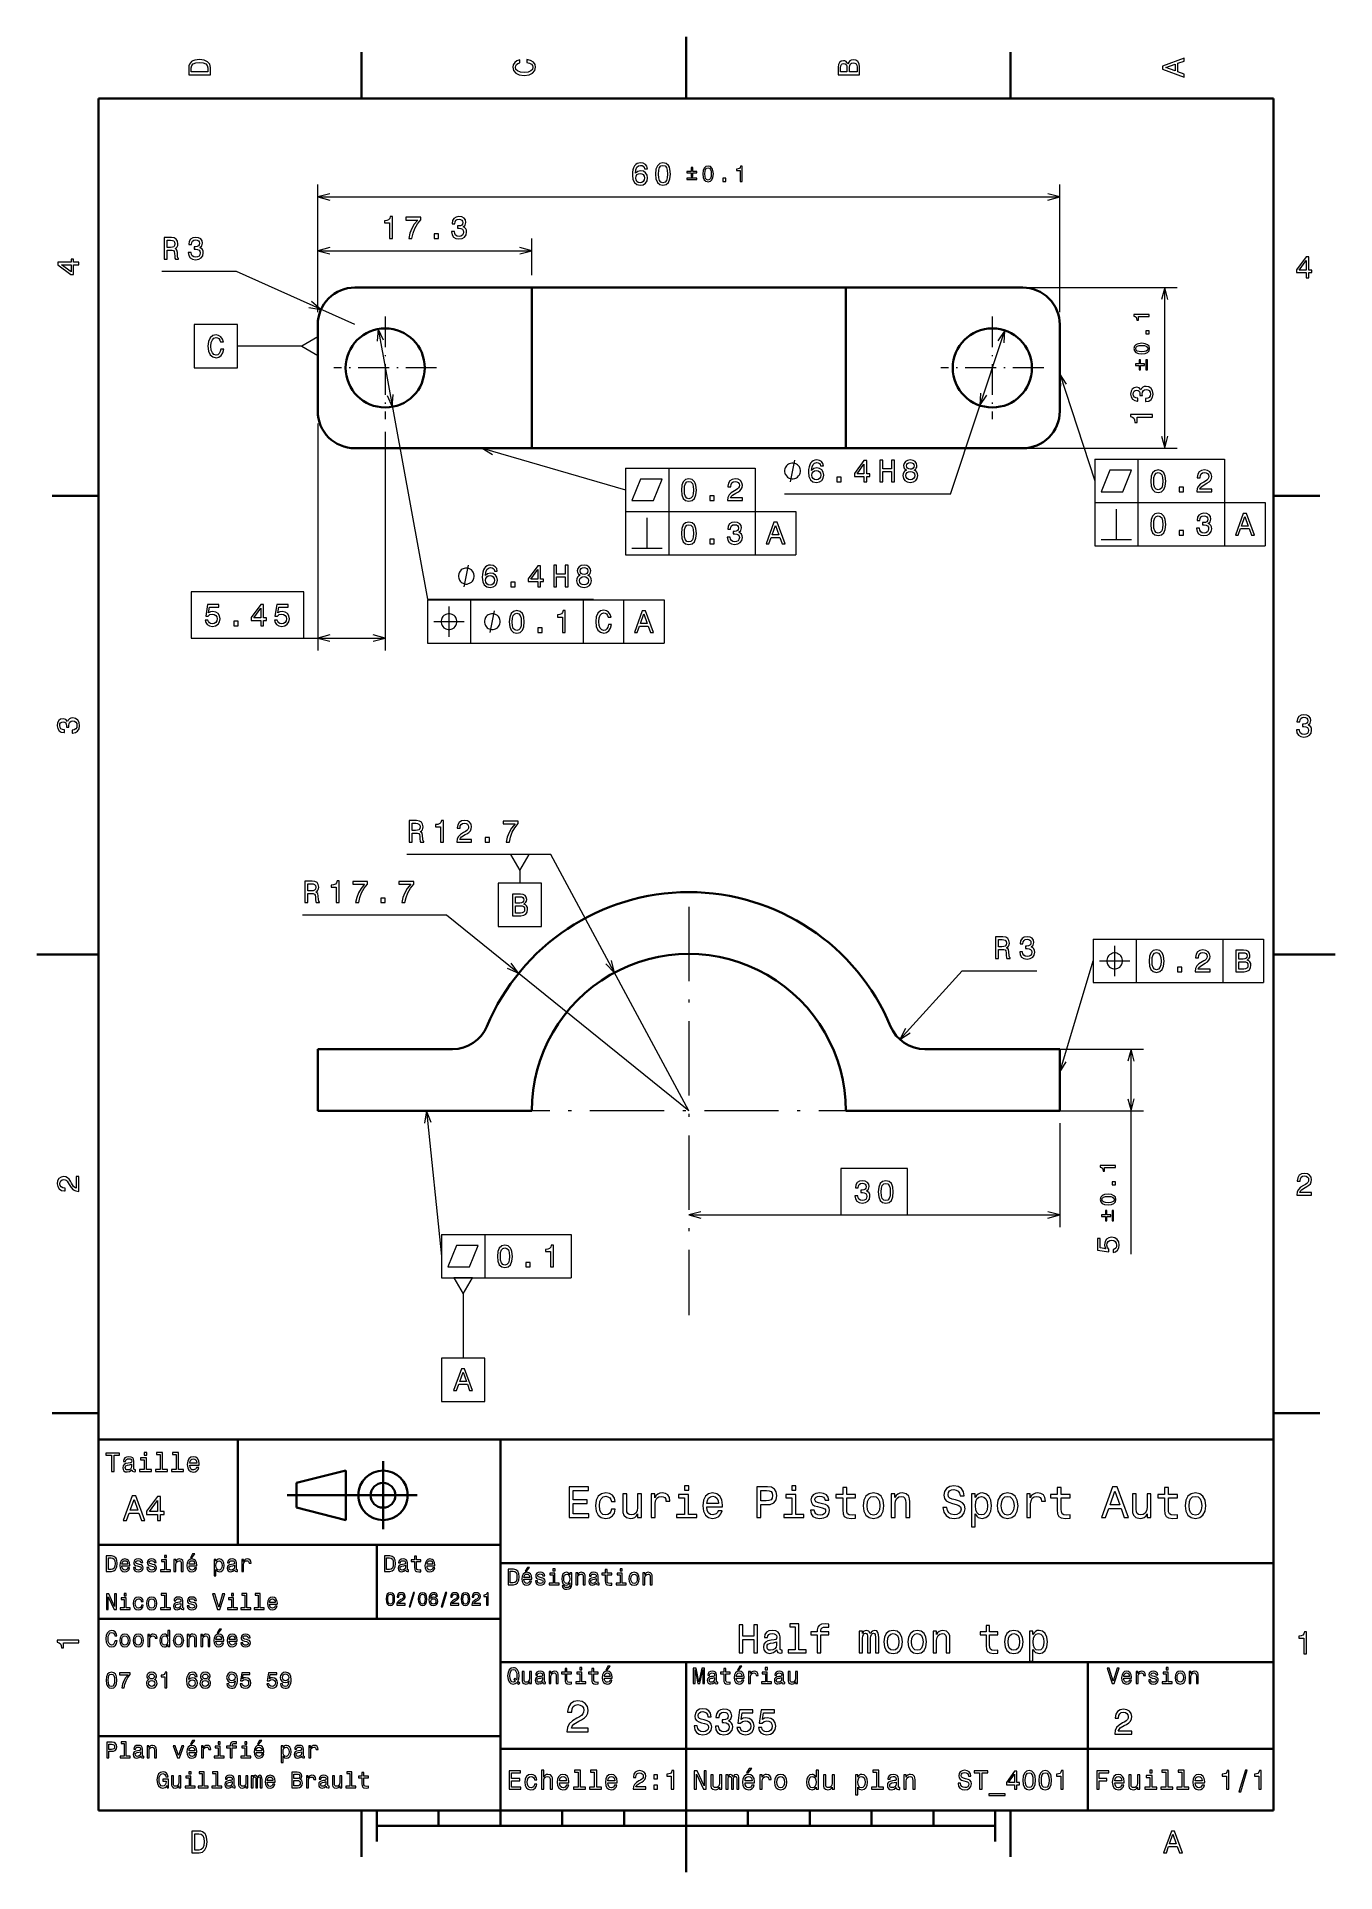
# Model space of a CAD drawing. Extents: x 0 to 210, y 0 to 297.
import ezdxf

# ---------------------------------------------------------------- set-up
doc = ezdxf.new("R2010")
doc.units = 0
doc.linetypes.add('DASHDOT', pattern=[18.5, 12, -3, 0.5, -3])

msp = doc.modelspace()

# ---------------------------------------------------------------- linework, layer by layer
at = {"color": 7, "lineweight": 35, "ltscale": 0.25}
for p, q in [((105, 287), (105, 297)), ((10, 148.5), (0, 148.5)), ((200, 148.5), (210, 148.5)), ((45.446548, 123.189072), (45.446548, 133.189072)), ((165.446548, 123.189072), (165.446548, 133.189072)), ((105, 10), (105, 20)), ((105, 10), (105, 0))]:
    msp.add_line(p, q, dxfattribs=at)
at = {"color": 7, "lineweight": 35, "ltscale": 0.1875}
for p, q in [((52.5, 287), (52.5, 294.5)), ((157.5, 287), (157.5, 294.5)), ((10, 222.699997), (2.5, 222.699997)), ((200, 222.699997), (207.5, 222.699997)), ((10, 74.300003), (2.5, 74.300003)), ((200, 74.300003), (207.5, 74.300003)), ((52.5, 10), (52.5, 2.5)), ((157.5, 10), (157.5, 2.5))]:
    msp.add_line(p, q, dxfattribs=at)
at = {"color": 7, "lineweight": 35}
for p, q in [((200, 287), (10, 287)), ((10, 287), (10, 10)), ((200, 10), (200, 287)), ((80.046547, 256.412842), (51.446548, 256.412842)), ((80.046547, 230.412857), (80.046547, 256.412842)), ((130.846542, 256.412842), (80.046547, 256.412842)), ((159.446548, 256.412842), (130.846542, 256.412842)), ((130.846542, 230.412857), (130.846542, 256.412842)), ((80.046547, 230.412857), (51.446548, 230.412857)), ((130.846542, 230.412857), (80.046547, 230.412857)), ((159.446548, 230.412857), (130.846542, 230.412857)), ((80.046547, 123.189072), (51.446548, 123.189072)), ((159.446548, 123.189072), (130.846542, 123.189072)), ((10, 10), (10, 70)), ((10, 70), (200, 70)), ((75, 10), (75, 70)), ((200, 70), (200, 10)), ((40.5, 61), (61.5, 61)), ((10, 53), (75, 53)), ((75, 50), (200, 50)), ((10, 41), (75, 41)), ((75, 34), (200, 34)), ((170, 10), (170, 34)), ((10, 22), (75, 22)), ((75, 20), (200, 20)), ((10, 10), (200, 10)), ((10, 10), (200, 10)), ((55, 7.5), (155, 7.5))]:
    msp.add_line(p, q, dxfattribs=at)
at = {"color": 7, "lineweight": 13}
for p, q in [((45.446548, 252.412857), (45.446548, 273.070099)), ((45.446548, 271.070099), (165.446548, 271.070099)), ((165.446548, 252.412857), (165.446548, 273.070099)), ((45.446548, 262.373535), (80.046547, 262.373535)), ((51.446548, 250.412857), (32.285309, 259.006287)), ((159.446548, 256.412842), (184.429077, 256.412842)), ((182.429077, 230.412857), (182.429077, 256.412842)), ((55.206139, 249.708908), (63.18515, 205.979172)), ((147.790588, 222.989502), (156.545898, 249.489777)), ((45.446548, 234.412857), (45.446548, 197.694839)), ((56.354927, 233.09285), (56.354927, 197.694839)), ((159.446548, 230.412857), (184.429077, 230.412857)), ((95.20002, 227.18573), (116.208084, 227.18573)), ((171.097382, 228.62384), (192.105453, 228.62384)), ((147.790588, 222.989502), (120.94381, 222.989502)), ((95.20002, 220.18573), (122.74411, 220.18573)), ((171.097382, 221.62384), (198.641479, 221.62384)), ((171.097382, 214.62384), (198.641479, 214.62384)), ((95.20002, 213.18573), (122.74411, 213.18573)), ((63.173119, 205.861359), (101.453232, 205.861359)), ((63.18515, 205.979172), (90.031929, 205.979172)), ((63.173119, 198.861359), (101.453232, 198.861359)), ((83.140396, 164.66452), (59.860279, 164.66452)), ((105.446548, 123.189072), (83.140396, 164.66452)), ((66.26416, 154.889236), (42.984047, 154.889236)), ((105.446548, 123.189072), (66.26416, 154.889236)), ((170.827484, 150.964157), (198.371582, 150.964157)), ((170.827484, 143.964157), (198.371582, 143.964157)), ((176.971954, 100.036316), (176.971954, 133.189072)), ((65.446548, 103.189072), (86.45462, 103.189072)), ((65.446548, 96.189072), (86.45462, 96.189072))]:
    msp.add_line(p, q, dxfattribs=at)
at = {"color": 7, "lineweight": 13, "ltscale": 0.299017}
msp.add_line((45.446548, 252.412857), (45.446548, 264.373535), dxfattribs=at)
at = {"color": 7, "lineweight": 13, "ltscale": 0.149017}
msp.add_line((80.046547, 258.412842), (80.046547, 264.373535), dxfattribs=at)
at = {"color": 7, "lineweight": 13, "ltscale": 0.301801}
for p, q in [((32.285309, 259.006287), (20.213257, 259.006287)), ((149.680176, 145.851868), (161.752213, 145.851868))]:
    msp.add_line(p, q, dxfattribs=at)
at = {"color": 7, "lineweight": 35, "ltscale": 0.35}
for p, q in [((45.446548, 236.412857), (45.446548, 250.412857)), ((165.446548, 236.412857), (165.446548, 250.412857)), ((105, 20), (105, 34))]:
    msp.add_line(p, q, dxfattribs=at)
at = {"color": 7, "linetype": 'DASHDOT', "lineweight": 13, "ltscale": 0.416}
for p, q in [((56.354927, 251.732849), (56.354927, 235.09285)), ((154.538177, 251.732849), (154.538177, 235.09285)), ((64.674927, 243.412857), (48.034927, 243.412857)), ((162.85817, 243.412857), (146.21817, 243.412857))]:
    msp.add_line(p, q, dxfattribs=at)
at = {"color": 7, "lineweight": 13, "ltscale": 0.260048}
for p, q in [((42.848473, 246.912857), (32.446548, 246.912857)), ((68.946548, 93.590996), (68.946548, 83.189072))]:
    msp.add_line(p, q, dxfattribs=at)
at = {"color": 7, "lineweight": 13, "ltscale": 0.175}
for p, q in [((95.20002, 227.18573), (95.20002, 220.18573)), ((102.20002, 227.18573), (102.20002, 220.18573)), ((116.208084, 227.18573), (116.208084, 220.18573)), ((171.097382, 228.62384), (171.097382, 221.62384)), ((178.097382, 228.62384), (178.097382, 221.62384)), ((192.105453, 228.62384), (192.105453, 221.62384)), ((95.20002, 220.18573), (95.20002, 213.18573)), ((102.20002, 220.18573), (102.20002, 213.18573)), ((116.208084, 220.18573), (116.208084, 213.18573)), ((122.74411, 220.18573), (122.74411, 213.18573)), ((171.097382, 221.62384), (171.097382, 214.62384)), ((178.097382, 221.62384), (178.097382, 214.62384)), ((192.105453, 221.62384), (192.105453, 214.62384)), ((198.641479, 221.62384), (198.641479, 214.62384)), ((63.173119, 205.861359), (63.173119, 198.861359)), ((70.173119, 205.861359), (70.173119, 198.861359)), ((88.381187, 205.861359), (88.381187, 198.861359)), ((94.917206, 205.861359), (94.917206, 198.861359)), ((101.453232, 205.861359), (101.453232, 198.861359)), ((170.827484, 150.964157), (170.827484, 143.964157)), ((177.827484, 150.964157), (177.827484, 143.964157)), ((191.835556, 150.964157), (191.835556, 143.964157)), ((198.371582, 150.964157), (198.371582, 143.964157)), ((65.446548, 103.189072), (65.446548, 96.189072)), ((72.446548, 103.189072), (72.446548, 96.189072)), ((86.45462, 103.189072), (86.45462, 96.189072))]:
    msp.add_line(p, q, dxfattribs=at)
at = {"color": 7, "lineweight": 13, "ltscale": 0.328858}
msp.add_line((43.200588, 199.694839), (56.354927, 199.694839), dxfattribs=at)
at = {"color": 7, "lineweight": 13, "ltscale": 0.051205}
msp.add_line((78.128326, 162.066452), (78.128326, 160.01825), dxfattribs=at)
at = {"color": 7, "linetype": 'DASHDOT', "lineweight": 13}
for p, q in [((105.446548, 156.209076), (105.446548, 90.169067)), ((138.466553, 123.189072), (72.426544, 123.189072))]:
    msp.add_line(p, q, dxfattribs=at)
at = {"color": 7, "lineweight": 13, "ltscale": 0.375}
msp.add_line((139.596207, 134.747208), (149.680176, 145.851868), dxfattribs=at)
at = {"color": 7, "lineweight": 35, "ltscale": 0.15}
for p, q in [((51.446548, 133.189072), (45.446548, 133.189072)), ((165.446548, 133.189072), (159.446548, 133.189072)), ((51.446548, 123.189072), (45.446548, 123.189072)), ((165.446548, 123.189072), (159.446548, 123.189072))]:
    msp.add_line(p, q, dxfattribs=at)
at = {"color": 7, "lineweight": 13, "ltscale": 0.25}
for p, q in [((45.446548, 123.189072), (45.446548, 133.189072)), ((165.446548, 123.189072), (165.446548, 133.189072))]:
    msp.add_line(p, q, dxfattribs=at)
at = {"color": 7, "lineweight": 35, "ltscale": 0.395419}
for p, q in [((51.446548, 133.189072), (67.263306, 133.189072)), ((159.446548, 133.189072), (143.629791, 133.189072))]:
    msp.add_line(p, q, dxfattribs=at)
at = {"color": 7, "lineweight": 13, "ltscale": 0.438135}
for p, q in [((161.446548, 133.189072), (178.971954, 133.189072)), ((161.446548, 123.189072), (178.971954, 123.189072))]:
    msp.add_line(p, q, dxfattribs=at)
at = {"color": 8, "lineweight": 13, "ltscale": 0.420656}
msp.add_line((165.446548, 121.189072), (165.446548, 104.362816), dxfattribs=at)
at = {"color": 8, "lineweight": 13}
for p, q in [((105.446548, 106.362816), (130.060532, 106.362816)), ((140.832581, 106.362816), (165.446548, 106.362816))]:
    msp.add_line(p, q, dxfattribs=at)
at = {"color": 7, "lineweight": 35, "ltscale": 0.425}
msp.add_line((32.5, 53), (32.5, 70), dxfattribs=at)
at = {"color": 7, "lineweight": 35, "ltscale": 0.275}
msp.add_line((56, 55.5), (56, 66.5), dxfattribs=at)
at = {"color": 7, "lineweight": 35, "ltscale": 0.206155}
for p, q in [((42, 63), (50, 65)), ((50, 57), (42, 59))]:
    msp.add_line(p, q, dxfattribs=at)
at = {"color": 7, "lineweight": 35, "ltscale": 0.1}
msp.add_line((42, 59), (42, 63), dxfattribs=at)
at = {"color": 7, "lineweight": 35, "ltscale": 0.2}
msp.add_line((50, 65), (50, 57), dxfattribs=at)
at = {"color": 7, "lineweight": 35, "ltscale": 0.3}
msp.add_line((55, 41), (55, 53), dxfattribs=at)
at = {"color": 7, "lineweight": 35, "ltscale": 0.125}
for p, q in [((55, 10), (55, 5)), ((155, 10), (155, 5))]:
    msp.add_line(p, q, dxfattribs=at)
at = {"color": 7, "lineweight": 35, "ltscale": 0.0625}
for p, q in [((65, 10), (65, 7.5)), ((75, 10), (75, 7.5)), ((85, 10), (85, 7.5)), ((95, 10), (95, 7.5)), ((115, 10), (115, 7.5)), ((125, 10), (125, 7.5)), ((135, 10), (135, 7.5)), ((145, 10), (145, 7.5))]:
    msp.add_line(p, q, dxfattribs=at)
at = {"color": 7, "lineweight": 13}
for points in [[(24.583214, 291.994965), (24.583214, 290.829987), (28.083214, 290.829987), (28.083214, 291.994965), (27.972263, 292.544678), (27.634367, 292.953186), (27.084656, 293.205353), (26.333214, 293.296112), (25.566643, 293.215424), (25.26405, 293.114563), (25.021975, 292.973358), (24.694164, 292.56485), (24.613474, 292.297546)], [(25.001802, 291.959656), (25.07745, 292.342957), (25.309439, 292.605194), (25.722984, 292.761536), (26.333214, 292.811951), (26.923271, 292.7565), (27.336817, 292.600159), (27.583935, 292.332855), (27.664625, 291.959656), (27.664625, 291.299011), (25.001802, 291.299011)], [(79.282059, 292.817017), (79.705688, 292.716156), (80.008286, 292.549713), (80.194885, 292.317719), (80.255402, 292.04541), (80.164627, 291.71759), (79.892288, 291.460388), (79.448486, 291.28891), (78.833214, 291.233429), (78.222984, 291.28891), (77.774139, 291.455353), (77.501801, 291.712555), (77.405983, 292.04541), (77.456413, 292.287476), (77.597626, 292.494232), (77.82457, 292.65564), (78.137245, 292.766571), (78.137245, 293.245697), (77.658142, 293.094391), (77.295029, 292.832153), (77.068085, 292.47406), (76.987396, 292.04541), (77.113472, 291.510803), (77.466499, 291.102325), (78.046471, 290.840057), (78.833214, 290.749298), (79.619957, 290.840057), (80.199928, 291.102325), (80.557999, 291.510803), (80.679039, 292.04541), (80.583214, 292.514404), (80.315926, 292.89267), (79.877159, 293.159943), (79.282059, 293.301147)], [(131.192001, 292.630402), (130.89949, 292.983429), (130.702805, 293.074219), (130.460724, 293.104462), (130.082489, 293.03891), (129.81015, 292.842224), (129.643723, 292.524506), (129.583206, 292.080688), (129.583206, 290.835022), (133.083206, 290.835022), (133.083206, 292.151306), (133.012604, 292.620331), (132.805832, 292.968292), (132.478012, 293.18515), (132.03421, 293.260803), (131.736664, 293.215424), (131.489548, 293.094391), (131.307983, 292.897705)], [(131.03566, 291.984863), (131.03566, 291.299011), (130.001801, 291.299011), (130.001801, 292.025208), (130.032059, 292.297546), (130.122833, 292.489197), (130.279175, 292.605194), (130.511154, 292.645538), (130.743149, 292.600159), (130.904526, 292.479126), (131.005402, 292.272339)], [(132.664612, 292.095825), (132.664612, 291.299011), (131.45929, 291.299011), (131.45929, 292.050446), (131.494583, 292.368164), (131.600494, 292.595093), (131.782059, 292.731262), (132.044296, 292.776672), (132.321686, 292.731262), (132.513321, 292.605194), (132.629318, 292.393372)], [(185.583206, 290.466858), (185.583206, 290.930847), (184.554382, 291.299011), (184.554382, 292.695984), (185.583206, 293.064117), (185.583206, 293.538177), (182.078156, 292.257202), (182.078156, 291.742798)], [(184.125717, 291.460388), (182.582489, 292), (184.125717, 292.539642)], [(98.753479, 275.627014), (98.657661, 276.035522), (98.435753, 276.338104), (98.092819, 276.529755), (97.64901, 276.595306), (97.351463, 276.559998), (97.094254, 276.464203), (96.86731, 276.307861), (96.675667, 276.085938), (96.524376, 275.808563), (96.413422, 275.470673), (96.342819, 275.072266), (96.322647, 274.623413), (96.403336, 273.907288), (96.650452, 273.387817), (97.048866, 273.075134), (97.593536, 272.969238), (98.082733, 273.059998), (98.455933, 273.297058), (98.698006, 273.670227), (98.783737, 274.144318), (98.698006, 274.623413), (98.466019, 274.991577), (98.107948, 275.223572), (97.664139, 275.30426), (97.185036, 275.203369), (96.826965, 274.915924), (96.902618, 275.470673), (97.063995, 275.86908), (97.311119, 276.10611), (97.654053, 276.186829), (97.906219, 276.146484), (98.097862, 276.040558), (98.223938, 275.864044), (98.289505, 275.627014)], [(100.063713, 274.779755), (100.139359, 273.987976), (100.376389, 273.423126), (100.754631, 273.0802), (101.279129, 272.969238), (101.798576, 273.0802), (102.176819, 273.423126), (102.408813, 273.987976), (102.489502, 274.779755), (102.408813, 275.566498), (102.312988, 275.879181), (102.176819, 276.136383), (101.798576, 276.479309), (101.279129, 276.595306), (100.754631, 276.479309), (100.376389, 276.131348), (100.139359, 275.566498)], [(98.294548, 274.139252), (98.239067, 273.821533), (98.097862, 273.579468), (97.870911, 273.418091), (97.588493, 273.367645), (97.290939, 273.418091), (97.063995, 273.574432), (96.917747, 273.816498), (96.872353, 274.134216), (96.922791, 274.446899), (97.063995, 274.683929), (97.29599, 274.835236), (97.608665, 274.890717), (97.881004, 274.835236), (98.097862, 274.688965), (98.239067, 274.451935)], [(100.547859, 274.779755), (100.588203, 275.389984), (100.714287, 275.828735), (100.941231, 276.085938), (101.279129, 276.176727), (101.611984, 276.085938), (101.838928, 275.828735), (101.965004, 275.389984), (102.005356, 274.779755), (101.965004, 274.16449), (101.838928, 273.725708), (101.611984, 273.468506), (101.279129, 273.382782), (100.941231, 273.468506), (100.714287, 273.725708), (100.588203, 274.16449)], [(105.836189, 274.364685), (106.079773, 274.364685), (106.079773, 274.975433), (106.77877, 274.975433), (106.77877, 275.215485), (106.079773, 275.215485), (106.079773, 275.822693), (105.836189, 275.822693), (105.836189, 275.215485), (105.137199, 275.215485), (105.137199, 274.975433), (105.836189, 274.975433)], [(105.137199, 274.124634), (105.137199, 273.881042), (106.77877, 273.881042), (106.77877, 274.124634)], [(107.724174, 274.79187), (107.777122, 274.23761), (107.943047, 273.842224), (108.207817, 273.602173), (108.574966, 273.524506), (108.938583, 273.602173), (109.203346, 273.842224), (109.365738, 274.23761), (109.422226, 274.79187), (109.365738, 275.34259), (109.298668, 275.561462), (109.203346, 275.741486), (108.938583, 275.981567), (108.574966, 276.062744), (108.207817, 275.981567), (107.943047, 275.737976), (107.777122, 275.34259)], [(108.063072, 274.79187), (108.091316, 275.219025), (108.179573, 275.526154), (108.33844, 275.706207), (108.574966, 275.769745), (108.807961, 275.706207), (108.96682, 275.526154), (109.055077, 275.219025), (109.083321, 274.79187), (109.055077, 274.361176), (108.96682, 274.054047), (108.807961, 273.873993), (108.574966, 273.813965), (108.33844, 273.873993), (108.179573, 274.054047), (108.091316, 274.361176)], [(110.946594, 273.595093), (111.433769, 273.595093), (111.433769, 274.121094), (110.946594, 274.121094)], [(113.741852, 273.595093), (114.063103, 273.595093), (114.063103, 276.062744), (113.823044, 276.062744), (113.759506, 275.847412), (113.632416, 275.702667), (113.438248, 275.61795), (113.169952, 275.589691), (113.169952, 275.33905), (113.741852, 275.33905)], [(57.051735, 264.373535), (57.510666, 264.373535), (57.510666, 267.898743), (57.167728, 267.898743), (57.07695, 267.591125), (56.895393, 267.384338), (56.618015, 267.263306), (56.23473, 267.222961), (56.23473, 266.864899), (57.051735, 266.864899)], [(60.177525, 264.373535), (60.686893, 264.373535), (60.853317, 265.205658), (61.145824, 265.98233), (61.559372, 266.703491), (62.098995, 267.379303), (62.098995, 267.797882), (59.698418, 267.797882), (59.698418, 267.338959), (61.614845, 267.338959), (61.060089, 266.658112), (60.641502, 265.947021), (60.348995, 265.190552)], [(67.079689, 265.472961), (67.079689, 265.437653), (67.160378, 264.953491), (67.397415, 264.590393), (67.770615, 264.358398), (68.264847, 264.272675), (68.789337, 264.358398), (69.182709, 264.580322), (69.434875, 264.93335), (69.52565, 265.387207), (69.485306, 265.684784), (69.374359, 265.926849), (69.192795, 266.113464), (68.950729, 266.249603), (69.278534, 266.521942), (69.394531, 266.955658), (69.318878, 267.34903), (69.10202, 267.646606), (68.748993, 267.833191), (68.264847, 267.898743), (67.810959, 267.818054), (67.462967, 267.596161), (67.236023, 267.243134), (67.160378, 266.774109), (67.160378, 266.7388), (67.609222, 266.7388), (67.649567, 267.061584), (67.780701, 267.293579), (67.992508, 267.434784), (68.290062, 267.485199), (68.552307, 267.444855), (68.743958, 267.338959), (68.859947, 267.16748), (68.905334, 266.935486), (68.859947, 266.688385), (68.738907, 266.521942), (68.527092, 266.421082), (68.239624, 266.390839), (68.042938, 266.395874), (68.042938, 265.997467), (68.290062, 266.007538), (68.607788, 265.962158), (68.844818, 265.841125), (68.986023, 265.64444), (69.036461, 265.387207), (68.980988, 265.094727), (68.834732, 264.877869), (68.602737, 264.741699), (68.295105, 264.696289), (67.977386, 264.746735), (67.745392, 264.898041), (67.599136, 265.140106), (67.543663, 265.472961)], [(20.606628, 261.006287), (21.075645, 261.006287), (21.075645, 262.483948), (21.554756, 262.483948), (21.907784, 262.468811), (22.129684, 262.398193), (22.250717, 262.231781), (22.301155, 261.934235), (22.32637, 261.480347), (22.356628, 261.1828), (22.417145, 261.006287), (22.946686, 261.006287), (22.946686, 261.102081), (22.830688, 261.243317), (22.790344, 261.505554), (22.755043, 262.070404), (22.669312, 262.488983), (22.553314, 262.620117), (22.371758, 262.715942), (22.573486, 262.84201), (22.714699, 263.018524), (22.805473, 263.240417), (22.835732, 263.507721), (22.765129, 263.931335), (22.5634, 264.249054), (22.230545, 264.440704), (21.776657, 264.506287), (20.606628, 264.506287)], [(24.496399, 262.105682), (24.496399, 262.070404), (24.577095, 261.586243), (24.814125, 261.223145), (25.187325, 260.99115), (25.681557, 260.905396), (26.206055, 260.99115), (26.599426, 261.213043), (26.851585, 261.566071), (26.942368, 262.019958), (26.902023, 262.317505), (26.791069, 262.55957), (26.609512, 262.746185), (26.367439, 262.882355), (26.695251, 263.154694), (26.811241, 263.588409), (26.735596, 263.981781), (26.518738, 264.279327), (26.16571, 264.465942), (25.681557, 264.531494), (25.227669, 264.450806), (24.879684, 264.228882), (24.65274, 263.875854), (24.577095, 263.40686), (24.577095, 263.371552), (25.02594, 263.371552), (25.066284, 263.694305), (25.197411, 263.9263), (25.409225, 264.067505), (25.706772, 264.11795), (25.969025, 264.077606), (26.160667, 263.97168), (26.276657, 263.800232), (26.322052, 263.568237), (26.276657, 263.321106), (26.155624, 263.154694), (25.94381, 263.053833), (25.656342, 263.02356), (25.459656, 263.028595), (25.459656, 262.630188), (25.706772, 262.640289), (26.024498, 262.594879), (26.261528, 262.473846), (26.40274, 262.277161), (26.453171, 262.019958), (26.397697, 261.727448), (26.251442, 261.51059), (26.019455, 261.37442), (25.711823, 261.329041), (25.394096, 261.379456), (25.162109, 261.530762), (25.015854, 261.772827), (24.960381, 262.105682)], [(64.266571, 264.373535), (64.96254, 264.373535), (64.96254, 265.124969), (64.266571, 265.124969)], [(21.645531, 264.077606), (21.953171, 264.047333), (22.170029, 263.951508), (22.306198, 263.774994), (22.351585, 263.49762), (22.301155, 263.205109), (22.164986, 263.028595), (21.932999, 262.937836), (21.615273, 262.912598), (21.075645, 262.912598), (21.075645, 264.077606)], [(205.27739, 257.966766), (205.731277, 257.966766), (205.731277, 258.834198), (206.23056, 258.834198), (206.23056, 259.237671), (205.731277, 259.237671), (205.731277, 261.391113), (205.272339, 261.391113), (203.739197, 259.278015), (203.739197, 258.834198), (205.27739, 258.834198)], [(6.833213, 260.077362), (6.833213, 260.53125), (5.965778, 260.53125), (5.965778, 261.030548), (5.56232, 261.030548), (5.56232, 260.53125), (3.408862, 260.53125), (3.408862, 260.072327), (5.521974, 258.539185), (5.965778, 258.539185), (5.965778, 260.077362)], [(5.56232, 258.96283), (3.993876, 260.077362), (5.56232, 260.077362)], [(204.162827, 259.237671), (205.27739, 260.806091), (205.27739, 259.237671)], [(25.446548, 250.412857), (25.446548, 243.412857), (32.446548, 243.412857), (32.446548, 250.412857)], [(179.904083, 251.70816), (179.904083, 252.029419), (177.436432, 252.029419), (177.436432, 251.789352), (177.651764, 251.725815), (177.796509, 251.598724), (177.881226, 251.404556), (177.909485, 251.136261), (178.160126, 251.136261), (178.160126, 251.70816)], [(29.76355, 246.464005), (29.662682, 246.040375), (29.496262, 245.737793), (29.264267, 245.551178), (28.991936, 245.490662), (28.664124, 245.581451), (28.406921, 245.853775), (28.235451, 246.297577), (28.179977, 246.912857), (28.235451, 247.523087), (28.401878, 247.971939), (28.659081, 248.244263), (28.991936, 248.340088), (29.234009, 248.289658), (29.440781, 248.148453), (29.602165, 247.921509), (29.71312, 247.608826), (30.192223, 247.608826), (30.040924, 248.087921), (29.778679, 248.45105), (29.420609, 248.677979), (28.991936, 248.758682), (28.457352, 248.632599), (28.048851, 248.279572), (27.786606, 247.6996), (27.695824, 246.912857), (27.786606, 246.126114), (28.048851, 245.546143), (28.457352, 245.18808), (28.991936, 245.067032), (29.460953, 245.162857), (29.839195, 245.430145), (30.106491, 245.868912), (30.247704, 246.464005)], [(45.446548, 248.412857), (42.848473, 246.912857), (45.446548, 245.412857)], [(178.707321, 245.690475), (179.261566, 245.743439), (179.656952, 245.909363), (179.897018, 246.174133), (179.97467, 246.541275), (179.897018, 246.904892), (179.656952, 247.169662), (179.261566, 247.332047), (178.707321, 247.388535), (178.156601, 247.332047), (177.937714, 247.264984), (177.757675, 247.169662), (177.517624, 246.904892), (177.436432, 246.541275), (177.517624, 246.174133), (177.7612, 245.909363), (178.156601, 245.743439)], [(178.707321, 246.029388), (178.280151, 246.057632), (177.973022, 246.145889), (177.792984, 246.304749), (177.729431, 246.541275), (177.792984, 246.774261), (177.973022, 246.933136), (178.280151, 247.021393), (178.707321, 247.049622), (179.138, 247.021393), (179.445145, 246.933136), (179.625183, 246.774261), (179.685196, 246.541275), (179.625183, 246.304749), (179.445145, 246.145889), (179.138, 246.057632)], [(179.904083, 248.912903), (179.904083, 249.40007), (179.378067, 249.40007), (179.378067, 248.912903)], [(179.134476, 243.80249), (179.134476, 244.046082), (178.523743, 244.046082), (178.523743, 244.745071), (178.283691, 244.745071), (178.283691, 244.046082), (177.676483, 244.046082), (177.676483, 243.80249), (178.283691, 243.80249), (178.283691, 243.1035), (178.523743, 243.1035), (178.523743, 243.80249)], [(179.374542, 243.1035), (179.618134, 243.1035), (179.618134, 244.745071), (179.374542, 244.745071)], [(179.329651, 237.974548), (179.36496, 237.974548), (179.849106, 238.055237), (180.212219, 238.292267), (180.444214, 238.665466), (180.529938, 239.159698), (180.444214, 239.684204), (180.222305, 240.077576), (179.869278, 240.329727), (179.41539, 240.420502), (179.117828, 240.380157), (178.875763, 240.269211), (178.689163, 240.087662), (178.552994, 239.845581), (178.28067, 240.173386), (177.846954, 240.289383), (177.453583, 240.21373), (177.156021, 239.996872), (176.969421, 239.643845), (176.90387, 239.159698), (176.984558, 238.705811), (177.206451, 238.357834), (177.559479, 238.13089), (178.028503, 238.055237), (178.063812, 238.055237), (178.063812, 238.504089), (177.741028, 238.544434), (177.509048, 238.675552), (177.367828, 238.88736), (177.317413, 239.184921), (177.357758, 239.447159), (177.463654, 239.638809), (177.635132, 239.754807), (177.867126, 239.800186), (178.114227, 239.754807), (178.28067, 239.633759), (178.381531, 239.421951), (178.411789, 239.134491), (178.406738, 238.937805), (178.805161, 238.937805), (178.795074, 239.184921), (178.840454, 239.50264), (178.961487, 239.73967), (179.158173, 239.88089), (179.41539, 239.93132), (179.707886, 239.875839), (179.924744, 239.729584), (180.060913, 239.497604), (180.106308, 239.189957), (180.055878, 238.872238), (179.904572, 238.640244), (179.662506, 238.493988), (179.329651, 238.438522)], [(180.429077, 235.41864), (180.429077, 235.877563), (176.90387, 235.877563), (176.90387, 235.534622), (177.211487, 235.443848), (177.418274, 235.262299), (177.539307, 234.984924), (177.579651, 234.601639), (177.937714, 234.601639), (177.937714, 235.41864)], [(123.510475, 226.739502), (123.510475, 226.856171), (123.452141, 227.089508), (123.393806, 227.264496), (123.335472, 227.381165), (123.218811, 227.556168), (123.043808, 227.731171), (122.868805, 227.847839), (122.752136, 227.906174), (122.577141, 227.964508), (122.343811, 228.022842), (122.227142, 228.022842), (122.110474, 228.022842), (121.877136, 227.964508), (121.702141, 227.906174), (121.585472, 227.847839), (121.410477, 227.731171), (121.235474, 227.556168), (121.118805, 227.381165), (121.060471, 227.264496), (121.002136, 227.089508), (120.94381, 226.856171), (120.94381, 226.739502), (120.94381, 226.622833), (121.002136, 226.389496), (121.060471, 226.214508), (121.118805, 226.097839), (121.235474, 225.922836), (121.410477, 225.747833), (121.585472, 225.631165), (121.702141, 225.57283), (121.877136, 225.514496), (122.110474, 225.456161), (122.227142, 225.456161), (122.343811, 225.456161), (122.577141, 225.514496), (122.752136, 225.57283), (122.868805, 225.631165), (123.043808, 225.747833), (123.218811, 225.922836), (123.335472, 226.097839), (123.393806, 226.214508), (123.452141, 226.389496), (123.510475, 226.622833)], [(127.238861, 227.546417), (127.143036, 227.954926), (126.921135, 228.257507), (126.578201, 228.449158), (126.134392, 228.514725), (125.836838, 228.479416), (125.579636, 228.383591), (125.352692, 228.227249), (125.161049, 228.005356), (125.00975, 227.727982), (124.898804, 227.390076), (124.828201, 226.991669), (124.808022, 226.542816), (124.888718, 225.826675), (125.135834, 225.30722), (125.534248, 224.994537), (126.078918, 224.888641), (126.568108, 224.979416), (126.941307, 225.216446), (127.18338, 225.589645), (127.269119, 226.063705), (127.18338, 226.542816), (126.951393, 226.910965), (126.593323, 227.14296), (126.149521, 227.223648), (125.670418, 227.122787), (125.312347, 226.835327), (125.387993, 227.390076), (125.549377, 227.788498), (125.796494, 228.025528), (126.139435, 228.106216), (126.391602, 228.065872), (126.583237, 227.959961), (126.70932, 227.783447), (126.774887, 227.546417)], [(126.779922, 226.05867), (126.724449, 225.740936), (126.583237, 225.498871), (126.356293, 225.337479), (126.073875, 225.287048), (125.776321, 225.337479), (125.549377, 225.49382), (125.403122, 225.735901), (125.357735, 226.053619), (125.408165, 226.366302), (125.549377, 226.603333), (125.781364, 226.754639), (126.094048, 226.810104), (126.366379, 226.754639), (126.583237, 226.608383), (126.724449, 226.371353)], [(129.416519, 224.989502), (130.112488, 224.989502), (130.112488, 225.740936), (129.416519, 225.740936)], [(133.777908, 224.989502), (134.231796, 224.989502), (134.231796, 225.856934), (134.731079, 225.856934), (134.731079, 226.260391), (134.231796, 226.260391), (134.231796, 228.413849), (133.772858, 228.413849), (132.239716, 226.300735), (132.239716, 225.856934), (133.777908, 225.856934)], [(132.663361, 226.260391), (133.777908, 227.828842), (133.777908, 226.260391)], [(136.366516, 224.989502), (136.835541, 224.989502), (136.835541, 226.633591), (138.237564, 226.633591), (138.237564, 224.989502), (138.701538, 224.989502), (138.701538, 228.489502), (138.237564, 228.489502), (138.237564, 227.062271), (136.835541, 227.062271), (136.835541, 228.489502), (136.366516, 228.489502)], [(140.647217, 226.875671), (140.390015, 226.734451), (140.213501, 226.537766), (140.102554, 226.290649), (140.067245, 225.993103), (140.147934, 225.54425), (140.379929, 225.196274), (140.758163, 224.974365), (141.272583, 224.888641), (141.781952, 224.974365), (142.160187, 225.196274), (142.392181, 225.54425), (142.477905, 225.993103), (142.437561, 226.290649), (142.331665, 226.537766), (142.150101, 226.734451), (141.897934, 226.875671), (142.09967, 226.996704), (142.240875, 227.163132), (142.326614, 227.364868), (142.356873, 227.611984), (142.276184, 227.970047), (142.064362, 228.257507), (141.72142, 228.444107), (141.272583, 228.514725), (140.818695, 228.444107), (140.475739, 228.257507), (140.258881, 227.970047), (140.183243, 227.611984), (140.208466, 227.364868), (140.294189, 227.163132)], [(140.551392, 226.003189), (140.596786, 226.270477), (140.743042, 226.472214), (140.969986, 226.603333), (141.272583, 226.648727), (141.570129, 226.603333), (141.797073, 226.472214), (141.943329, 226.270477), (141.993759, 226.003189), (141.943329, 225.715729), (141.797073, 225.498871), (141.570129, 225.357651), (141.272583, 225.312271), (140.969986, 225.357651), (140.743042, 225.498871), (140.596786, 225.715729)], [(140.662354, 227.57164), (140.702698, 227.793533), (140.82373, 227.965012), (141.015381, 228.070908), (141.272583, 228.111267), (141.524734, 228.070908), (141.716385, 227.965012), (141.837418, 227.793533), (141.882813, 227.57164), (141.837418, 227.344696), (141.716385, 227.168182), (141.524734, 227.052185), (141.272583, 227.016876), (141.015381, 227.05722), (140.82373, 227.168182), (140.702698, 227.344696)], [(172.147385, 223.37384), (175.647385, 223.37384), (177.047379, 226.87384), (173.547379, 226.87384)], [(96.250023, 221.93573), (99.750023, 221.93573), (101.150017, 225.43573), (97.650017, 225.43573)], [(70.751816, 209.729172), (70.751816, 209.84584), (70.693481, 210.079178), (70.635147, 210.254166), (70.576813, 210.370834), (70.460144, 210.545837), (70.285149, 210.72084), (70.110153, 210.837509), (69.993484, 210.895844), (69.818481, 210.954178), (69.585152, 211.012512), (69.468483, 211.012512), (69.351822, 211.012512), (69.118484, 210.954178), (68.943481, 210.895844), (68.826813, 210.837509), (68.651817, 210.72084), (68.476822, 210.545837), (68.360153, 210.370834), (68.301819, 210.254166), (68.243484, 210.079178), (68.18515, 209.84584), (68.18515, 209.729172), (68.18515, 209.612503), (68.243484, 209.379166), (68.301819, 209.204178), (68.360153, 209.087509), (68.476822, 208.912506), (68.651817, 208.737503), (68.826813, 208.620834), (68.943481, 208.5625), (69.118484, 208.504166), (69.351822, 208.445831), (69.468483, 208.445831), (69.585144, 208.445831), (69.818481, 208.504166), (69.993484, 208.5625), (70.110153, 208.620834), (70.285149, 208.737503), (70.460144, 208.912506), (70.576813, 209.087509), (70.635147, 209.204178), (70.693481, 209.379166), (70.751816, 209.612503)], [(74.480202, 210.536087), (74.384384, 210.944595), (74.162476, 211.247177), (73.819542, 211.438828), (73.375732, 211.504395), (73.078186, 211.469086), (72.820984, 211.37326), (72.59404, 211.216919), (72.40239, 210.995026), (72.251099, 210.717651), (72.140144, 210.379745), (72.069534, 209.981339), (72.049362, 209.532486), (72.130058, 208.816345), (72.377174, 208.29689), (72.775589, 207.984222), (73.320259, 207.878311), (73.809448, 207.969086), (74.182648, 208.206116), (74.424728, 208.579315), (74.51046, 209.053375), (74.424728, 209.532486), (74.192734, 209.900635), (73.834671, 210.132629), (73.390869, 210.213318), (72.911758, 210.112457), (72.553688, 209.824997), (72.629333, 210.379745), (72.790726, 210.778168), (73.037842, 211.015198), (73.380783, 211.095886), (73.632942, 211.055542), (73.824585, 210.949631), (73.950661, 210.773117), (74.016228, 210.536087)], [(81.019249, 207.979172), (81.473145, 207.979172), (81.473145, 208.846603), (81.97242, 208.846603), (81.97242, 209.250061), (81.473145, 209.250061), (81.473145, 211.403519), (81.014206, 211.403519), (79.481064, 209.290405), (79.481064, 208.846603), (81.019249, 208.846603)], [(83.607864, 207.979172), (84.076889, 207.979172), (84.076889, 209.62326), (85.478905, 209.62326), (85.478905, 207.979172), (85.942886, 207.979172), (85.942886, 211.479172), (85.478905, 211.479172), (85.478905, 210.051941), (84.076889, 210.051941), (84.076889, 211.479172), (83.607864, 211.479172)], [(87.888557, 209.865341), (87.631355, 209.724121), (87.454842, 209.527435), (87.343887, 209.280319), (87.308586, 208.982773), (87.389282, 208.53392), (87.621269, 208.185944), (87.999512, 207.96405), (88.513916, 207.878311), (89.023285, 207.96405), (89.401527, 208.185944), (89.633514, 208.53392), (89.719254, 208.982773), (89.678909, 209.280319), (89.572998, 209.527435), (89.391441, 209.724121), (89.139282, 209.865341), (89.341011, 209.986374), (89.482224, 210.152802), (89.567955, 210.354538), (89.598213, 210.601654), (89.517525, 210.959717), (89.30571, 211.247177), (88.962769, 211.433777), (88.513916, 211.504395), (88.060028, 211.433777), (87.717087, 211.247177), (87.500229, 210.959717), (87.424583, 210.601654), (87.449799, 210.354538), (87.535538, 210.152802)], [(87.903687, 210.56131), (87.944038, 210.783203), (88.065071, 210.954681), (88.256714, 211.060577), (88.513916, 211.100922), (88.766083, 211.060577), (88.957726, 210.954681), (89.078766, 210.783203), (89.124153, 210.56131), (89.078766, 210.334351), (88.957726, 210.157852), (88.766083, 210.041855), (88.513916, 210.006546), (88.256714, 210.04689), (88.065071, 210.157852), (87.944038, 210.334351)], [(74.021271, 209.04834), (73.96579, 208.730606), (73.824585, 208.488541), (73.597641, 208.327148), (73.315216, 208.276718), (73.01767, 208.327148), (72.790726, 208.48349), (72.64447, 208.725571), (72.599075, 209.043289), (72.649506, 209.355972), (72.790726, 209.593002), (73.022705, 209.744293), (73.335388, 209.799774), (73.607727, 209.744293), (73.824585, 209.598053), (73.96579, 209.361023)], [(76.657867, 207.979172), (77.353836, 207.979172), (77.353836, 208.730606), (76.657867, 208.730606)], [(79.904694, 209.250061), (81.019249, 210.818512), (81.019249, 209.250061)], [(87.79274, 208.992859), (87.838127, 209.260147), (87.984383, 209.461884), (88.211327, 209.593002), (88.513916, 209.638397), (88.81147, 209.593002), (89.038414, 209.461884), (89.184669, 209.260147), (89.2351, 208.992859), (89.184669, 208.705399), (89.038414, 208.488541), (88.81147, 208.347321), (88.513916, 208.301941), (88.211327, 208.347321), (87.984383, 208.488541), (87.838127, 208.705399)], [(24.956497, 207.194839), (24.956497, 199.694839), (43.200588, 199.694839), (43.200588, 207.194839)], [(27.223785, 202.607666), (27.33474, 202.194122), (27.581856, 201.871353), (27.944969, 201.669617), (28.408943, 201.593979), (28.918312, 201.684753), (29.316727, 201.93187), (29.568886, 202.325241), (29.664711, 202.829559), (29.578972, 203.298584), (29.336899, 203.666748), (28.958656, 203.903778), (28.469467, 203.989502), (28.091225, 203.928986), (27.798714, 203.762558), (27.939926, 204.705643), (29.473068, 204.705643), (29.473068, 205.119186), (27.602028, 205.119186), (27.324654, 203.263275), (27.728111, 203.263275), (28.020615, 203.50032), (28.393814, 203.586044), (28.716583, 203.530579), (28.963699, 203.369186), (29.120041, 203.12207), (29.175514, 202.804352), (29.120041, 202.486633), (28.958656, 202.239502), (28.71154, 202.08316), (28.393814, 202.027695), (28.126526, 202.062988), (27.919754, 202.178986), (27.768456, 202.36055), (27.69281, 202.607666)], [(36.22393, 201.694839), (36.677826, 201.694839), (36.677826, 202.562271), (37.177101, 202.562271), (37.177101, 202.965729), (36.677826, 202.965729), (36.677826, 205.119186), (36.218887, 205.119186), (34.685745, 203.006073), (34.685745, 202.562271), (36.22393, 202.562271)], [(38.431854, 202.607666), (38.542809, 202.194122), (38.789925, 201.871353), (39.153038, 201.669617), (39.617012, 201.593979), (40.126381, 201.684753), (40.524796, 201.93187), (40.776955, 202.325241), (40.87278, 202.829559), (40.787041, 203.298584), (40.544968, 203.666748), (40.166725, 203.903778), (39.677536, 203.989502), (39.299294, 203.928986), (39.006783, 203.762558), (39.147995, 204.705643), (40.681137, 204.705643), (40.681137, 205.119186), (38.810097, 205.119186), (38.532722, 203.263275), (38.93618, 203.263275), (39.228683, 203.50032), (39.601883, 203.586044), (39.924652, 203.530579), (40.171768, 203.369186), (40.32811, 203.12207), (40.383583, 202.804352), (40.32811, 202.486633), (40.166725, 202.239502), (39.919609, 202.08316), (39.601883, 202.027695), (39.334595, 202.062988), (39.127823, 202.178986), (38.976524, 202.36055), (38.900879, 202.607666)], [(31.862549, 201.694839), (32.558517, 201.694839), (32.558517, 202.446274), (31.862549, 202.446274)], [(35.109383, 202.965729), (36.22393, 204.53418), (36.22393, 202.965729)], [(67.956451, 202.361359), (67.956451, 202.478027), (67.898117, 202.711365), (67.839783, 202.886353), (67.781448, 203.003021), (67.664787, 203.178024), (67.489784, 203.353027), (67.314789, 203.469696), (67.19812, 203.52803), (67.023117, 203.586365), (66.789787, 203.644699), (66.673119, 203.644699), (66.55645, 203.644699), (66.32312, 203.586365), (66.148117, 203.52803), (66.031448, 203.469696), (65.856453, 203.353027), (65.68145, 203.178024), (65.564789, 203.003021), (65.506454, 202.886353), (65.44812, 202.711365), (65.389786, 202.478027), (65.389786, 202.361359), (65.389786, 202.24469), (65.44812, 202.011353), (65.506454, 201.836365), (65.564789, 201.719696), (65.68145, 201.544693), (65.856453, 201.36969), (66.031448, 201.253021), (66.148117, 201.194687), (66.32312, 201.136353), (66.55645, 201.078018), (66.673119, 201.078018), (66.789787, 201.078018), (67.023117, 201.136353), (67.19812, 201.194687), (67.314789, 201.253021), (67.489784, 201.36969), (67.664787, 201.544693), (67.781448, 201.719696), (67.839783, 201.836365), (67.898117, 202.011353), (67.956451, 202.24469)], [(74.956451, 202.361359), (74.956451, 202.478027), (74.898117, 202.711365), (74.839783, 202.886353), (74.781448, 203.003021), (74.664787, 203.178024), (74.489784, 203.353027), (74.314789, 203.469696), (74.19812, 203.52803), (74.023117, 203.586365), (73.789787, 203.644699), (73.673119, 203.644699), (73.55645, 203.644699), (73.32312, 203.586365), (73.148117, 203.52803), (73.031448, 203.469696), (72.856453, 203.353027), (72.68145, 203.178024), (72.564789, 203.003021), (72.506454, 202.886353), (72.44812, 202.711365), (72.389786, 202.478027), (72.389786, 202.361359), (72.389786, 202.24469), (72.44812, 202.011353), (72.506454, 201.836365), (72.564789, 201.719696), (72.68145, 201.544693), (72.856453, 201.36969), (73.031448, 201.253021), (73.148117, 201.194687), (73.32312, 201.136353), (73.55645, 201.078018), (73.673119, 201.078018), (73.789787, 201.078018), (74.023117, 201.136353), (74.19812, 201.194687), (74.314789, 201.253021), (74.489784, 201.36969), (74.664787, 201.544693), (74.781448, 201.719696), (74.839783, 201.836365), (74.898117, 202.011353), (74.956451, 202.24469)], [(76.425713, 202.321014), (76.501358, 201.529221), (76.738396, 200.964386), (77.116638, 200.621445), (77.641129, 200.510498), (78.160583, 200.621445), (78.538826, 200.964386), (78.770813, 201.529221), (78.851501, 202.321014), (78.770813, 203.107758), (78.674988, 203.420441), (78.538826, 203.677643), (78.160583, 204.020584), (77.641129, 204.136581), (77.116638, 204.020584), (76.738396, 203.672592), (76.501358, 203.107758)], [(76.909859, 202.321014), (76.950211, 202.931244), (77.076286, 203.37001), (77.30323, 203.627213), (77.641129, 203.717987), (77.973984, 203.627213), (78.200928, 203.37001), (78.327011, 202.931244), (78.367355, 202.321014), (78.327011, 201.705734), (78.200928, 201.266983), (77.973984, 201.009781), (77.641129, 200.924042), (77.30323, 201.009781), (77.076286, 201.266983), (76.950211, 201.705734)], [(85.0224, 200.611359), (85.481331, 200.611359), (85.481331, 204.136581), (85.13839, 204.136581), (85.047615, 203.828934), (84.866058, 203.622162), (84.588684, 203.501129), (84.205399, 203.460785), (84.205399, 203.102707), (85.0224, 203.102707)], [(81.029167, 200.611359), (81.725136, 200.611359), (81.725136, 201.362793), (81.029167, 201.362793)], [(203.729111, 184.866226), (203.729111, 184.830917), (203.809799, 184.346771), (204.046829, 183.983658), (204.420029, 183.751663), (204.914276, 183.665939), (205.438766, 183.751663), (205.832138, 183.973572), (206.084305, 184.326599), (206.175079, 184.780487), (206.134735, 185.078033), (206.023788, 185.320114), (205.842224, 185.506714), (205.600143, 185.642883), (205.927963, 185.915222), (206.043961, 186.348938), (205.968307, 186.74231), (205.75145, 187.039856), (205.398422, 187.226456), (204.914276, 187.292023), (204.460388, 187.211319), (204.112396, 186.989426), (203.885452, 186.636398), (203.809799, 186.167374), (203.809799, 186.13208), (204.258652, 186.13208), (204.298996, 186.454834), (204.430115, 186.686829), (204.641937, 186.828033), (204.939484, 186.878479), (205.201736, 186.83812), (205.393372, 186.732224), (205.509369, 186.560745), (205.554764, 186.328766), (205.509369, 186.081635), (205.388336, 185.915222), (205.176514, 185.814346), (204.889053, 185.784088), (204.692368, 185.789139), (204.692368, 185.390717), (204.939484, 185.400803), (205.257217, 185.355423), (205.494247, 185.234375), (205.635452, 185.037689), (205.685883, 184.780487), (205.630417, 184.487976), (205.484161, 184.271118), (205.252167, 184.134949), (204.944534, 184.089569), (204.626801, 184.139999), (204.394821, 184.29129), (204.248566, 184.533371), (204.193085, 184.866226)], [(5.73379, 184.329117), (5.769093, 184.329117), (6.253242, 184.409805), (6.616354, 184.646835), (6.848343, 185.020035), (6.934078, 185.514282), (6.848343, 186.038773), (6.626441, 186.432144), (6.273415, 186.684311), (5.819525, 186.775085), (5.521974, 186.734741), (5.279899, 186.623795), (5.0933, 186.44223), (4.957133, 186.20015), (4.684798, 186.527969), (4.251081, 186.643967), (3.857709, 186.568314), (3.560158, 186.351456), (3.373559, 185.998428), (3.307997, 185.514282), (3.388689, 185.060394), (3.610591, 184.712402), (3.963617, 184.485458), (4.432637, 184.409805), (4.46794, 184.409805), (4.46794, 184.858658), (4.145173, 184.899002), (3.913184, 185.030121), (3.771974, 185.241943), (3.721542, 185.53949), (3.761888, 185.801743), (3.867795, 185.993378), (4.039265, 186.109375), (4.271254, 186.15477), (4.518372, 186.109375), (4.684798, 185.988342), (4.785663, 185.77652), (4.815922, 185.489059), (4.810879, 185.292374), (5.209294, 185.292374), (5.199208, 185.53949), (5.244596, 185.857224), (5.365634, 186.094254), (5.56232, 186.235458), (5.819525, 186.285889), (6.112032, 186.230423), (6.328891, 186.084167), (6.465058, 185.852173), (6.510447, 185.54454), (6.460014, 185.226807), (6.308718, 184.994827), (6.066643, 184.848572), (5.73379, 184.793091)], [(60.253651, 166.66452), (60.722672, 166.66452), (60.722672, 168.142181), (61.201778, 168.142181), (61.554802, 168.12706), (61.776707, 168.056458), (61.897743, 167.89003), (61.948174, 167.592484), (61.973392, 167.13858), (62.003651, 166.841034), (62.064171, 166.66452), (62.593708, 166.66452), (62.593708, 166.760345), (62.477715, 166.90155), (62.43737, 167.163803), (62.402065, 167.728638), (62.31633, 168.147232), (62.200336, 168.278351), (62.01878, 168.374176), (62.220509, 168.500259), (62.361721, 168.676773), (62.452499, 168.898682), (62.482758, 169.16597), (62.412151, 169.5896), (62.210423, 169.907318), (61.877571, 170.098969), (61.423679, 170.16452), (60.253651, 170.16452)], [(61.292557, 169.735855), (61.600193, 169.705597), (61.817051, 169.609772), (61.95322, 169.433258), (61.998608, 169.155884), (61.948174, 168.863373), (61.812008, 168.686859), (61.580021, 168.596085), (61.262295, 168.570862), (60.722672, 168.570862), (60.722672, 169.735855)], [(65.323532, 166.66452), (65.782471, 166.66452), (65.782471, 170.189743), (65.439529, 170.189743), (65.348755, 169.882111), (65.167191, 169.675323), (64.889816, 169.554291), (64.506531, 169.513947), (64.506531, 169.155884), (65.323532, 169.155884)], [(67.919785, 166.66452), (70.325409, 166.66452), (70.325409, 167.098236), (68.42411, 167.098236), (68.530014, 167.335266), (68.711578, 167.531952), (69.271378, 167.89003), (69.568924, 168.041321), (69.901779, 168.258179), (70.138809, 168.510345), (70.274979, 168.807892), (70.325409, 169.145798), (70.23967, 169.569427), (70.00264, 169.902283), (69.639526, 170.11409), (69.170509, 170.189743), (68.686356, 170.104004), (68.318207, 169.866974), (68.081177, 169.488739), (68.000481, 168.989456), (68.000481, 168.918854), (68.459412, 168.918854), (68.459412, 168.959198), (68.504807, 169.302124), (68.640968, 169.554291), (68.857834, 169.715668), (69.145294, 169.771149), (69.437805, 169.720718), (69.654663, 169.594635), (69.795868, 169.397949), (69.846298, 169.150833), (69.810997, 168.918854), (69.715179, 168.722168), (69.553795, 168.55069), (69.331894, 168.399399), (69.03434, 168.238007), (68.5401, 167.925323), (68.192123, 167.592484), (67.985352, 167.189026), (67.919785, 166.679657)], [(75.921371, 166.66452), (76.43074, 166.66452), (76.597168, 167.496658), (76.889671, 168.273315), (77.303215, 168.994492), (77.842842, 169.670288), (77.842842, 170.088867), (75.442268, 170.088867), (75.442268, 169.629944), (77.358688, 169.629944), (76.80394, 168.949112), (76.385345, 168.238007), (76.092842, 167.481522)], [(72.538376, 166.66452), (73.234344, 166.66452), (73.234344, 167.41597), (72.538376, 167.41597)], [(76.628326, 164.66452), (78.128326, 162.066452), (79.628326, 164.66452)], [(43.377415, 156.889236), (43.846436, 156.889236), (43.846436, 158.366898), (44.325542, 158.366898), (44.678566, 158.351776), (44.900471, 158.281158), (45.021507, 158.114746), (45.071938, 157.8172), (45.097157, 157.363297), (45.127415, 157.06575), (45.187935, 156.889236), (45.717472, 156.889236), (45.717472, 156.985062), (45.601479, 157.126266), (45.561134, 157.388519), (45.525829, 157.953354), (45.440094, 158.371948), (45.3241, 158.503067), (45.142544, 158.598892), (45.344273, 158.724976), (45.485485, 158.901489), (45.576263, 159.123383), (45.606522, 159.390686), (45.535915, 159.814301), (45.334187, 160.132034), (45.001335, 160.323669), (44.547443, 160.389236), (43.377415, 160.389236)], [(48.4473, 156.889236), (48.906231, 156.889236), (48.906231, 160.414459), (48.563293, 160.414459), (48.472515, 160.106812), (48.290958, 159.90004), (48.01358, 159.779007), (47.630295, 159.738663), (47.630295, 159.380585), (48.4473, 159.380585)], [(44.416321, 159.960571), (44.723957, 159.930298), (44.940815, 159.834473), (45.076984, 159.657959), (45.122372, 159.380585), (45.071938, 159.088089), (44.935772, 158.911575), (44.703785, 158.820801), (44.386059, 158.795578), (43.846436, 158.795578), (43.846436, 159.960571)], [(51.57309, 156.889236), (52.082458, 156.889236), (52.248882, 157.721375), (52.541389, 158.498032), (52.954937, 159.219208), (53.49456, 159.895004), (53.49456, 160.313583), (51.093983, 160.313583), (51.093983, 159.85466), (53.01041, 159.85466), (52.455654, 159.173828), (52.037067, 158.462723), (51.74456, 157.706238)], [(55.66214, 156.889236), (56.358105, 156.889236), (56.358105, 157.640686), (55.66214, 157.640686)], [(59.045135, 156.889236), (59.554504, 156.889236), (59.720928, 157.721375), (60.013435, 158.498032), (60.426983, 159.219208), (60.966606, 159.895004), (60.966606, 160.313583), (58.566029, 160.313583), (58.566029, 159.85466), (60.482456, 159.85466), (59.9277, 159.173828), (59.509113, 158.462723), (59.216606, 157.706238)], [(74.628326, 160.01825), (74.628326, 153.01825), (81.628326, 153.01825), (81.628326, 160.01825)], [(78.758728, 156.659454), (79.111755, 156.951965), (79.20253, 157.148651), (79.232796, 157.390732), (79.167236, 157.768967), (78.970551, 158.041306), (78.652824, 158.207733), (78.209015, 158.26825), (76.963341, 158.26825), (76.963341, 154.76825), (78.279625, 154.76825), (78.748642, 154.838852), (79.096626, 155.045624), (79.313484, 155.373444), (79.38913, 155.817245), (79.343742, 156.114792), (79.22271, 156.361908), (79.026024, 156.543457)], [(78.113197, 156.815796), (77.427322, 156.815796), (77.427322, 157.84967), (78.153542, 157.84967), (78.425873, 157.819397), (78.617523, 157.728622), (78.733513, 157.572281), (78.773865, 157.340302), (78.72847, 157.108307), (78.607437, 156.94693), (78.400665, 156.846054)], [(78.224152, 155.186844), (77.427322, 155.186844), (77.427322, 156.392166), (78.178757, 156.392166), (78.496483, 156.356873), (78.723427, 156.250961), (78.859596, 156.069397), (78.904984, 155.807159), (78.859596, 155.529785), (78.733513, 155.338135), (78.521698, 155.222137)], [(155.073547, 147.851868), (155.542557, 147.851868), (155.542557, 149.329529), (156.021667, 149.329529), (156.374695, 149.314407), (156.596588, 149.243805), (156.717636, 149.077377), (156.768066, 148.779831), (156.793274, 148.325928), (156.823547, 148.028381), (156.884064, 147.851868), (157.413605, 147.851868), (157.413605, 147.947693), (157.297607, 148.088898), (157.257263, 148.351151), (157.221954, 148.915985), (157.136215, 149.334579), (157.020233, 149.465698), (156.838669, 149.561523), (157.040405, 149.687607), (157.18161, 149.86412), (157.272385, 150.086029), (157.302643, 150.353317), (157.23204, 150.776947), (157.030304, 151.094666), (156.697464, 151.286316), (156.243561, 151.351868), (155.073547, 151.351868)], [(156.112442, 150.923203), (156.420074, 150.892944), (156.636932, 150.797119), (156.773102, 150.620605), (156.818497, 150.343231), (156.768066, 150.05072), (156.631897, 149.874207), (156.399902, 149.783432), (156.082184, 149.758209), (155.542557, 149.758209), (155.542557, 150.923203)], [(158.963318, 148.951294), (158.963318, 148.915985), (159.044006, 148.431839), (159.281036, 148.068726), (159.654236, 147.836746), (160.148468, 147.751007), (160.672958, 147.836746), (161.06633, 148.05864), (161.318497, 148.411667), (161.409271, 148.865555), (161.368927, 149.163116), (161.25798, 149.405182), (161.076416, 149.591782), (160.834351, 149.727951), (161.162155, 150.00029), (161.278152, 150.434006), (161.202499, 150.827377), (160.985641, 151.124924), (160.632614, 151.311523), (160.148468, 151.37709), (159.69458, 151.296402), (159.346588, 151.074493), (159.119644, 150.721466), (159.044006, 150.252441), (159.044006, 150.217148), (159.492844, 150.217148), (159.533188, 150.539917), (159.664322, 150.771896), (159.876129, 150.913116), (160.173676, 150.963547), (160.435928, 150.923203), (160.627579, 150.817291), (160.743561, 150.645813), (160.788956, 150.413834), (160.743561, 150.166718), (160.622528, 150.00029), (160.410706, 149.899414), (160.123245, 149.869171), (159.926559, 149.874207), (159.926559, 149.475784), (160.173676, 149.48587), (160.491409, 149.440491), (160.728439, 149.319458), (160.869644, 149.122772), (160.920074, 148.865555), (160.864609, 148.573059), (160.718353, 148.356201), (160.486359, 148.220032), (160.178726, 148.174637), (159.861008, 148.225067), (159.629013, 148.376373), (159.482758, 148.618439), (159.427277, 148.951294)], [(175.610825, 147.464157), (175.610825, 147.580826), (175.55249, 147.814163), (175.494156, 147.989151), (175.435822, 148.10582), (175.319153, 148.280823), (175.14415, 148.455826), (174.969147, 148.572495), (174.852478, 148.630829), (174.67749, 148.689163), (174.444153, 148.747498), (174.327484, 148.747498), (174.210815, 148.747498), (173.977478, 148.689163), (173.80249, 148.630829), (173.685822, 148.572495), (173.510818, 148.455826), (173.335815, 148.280823), (173.219147, 148.10582), (173.160812, 147.989151), (173.102478, 147.814163), (173.044144, 147.580826), (173.044144, 147.464157), (173.044144, 147.347488), (173.102478, 147.114151), (173.160812, 146.939163), (173.219147, 146.822495), (173.335815, 146.647491), (173.510818, 146.472488), (173.685822, 146.35582), (173.80249, 146.297485), (173.977478, 146.239151), (174.210815, 146.180817), (174.327484, 146.180817), (174.444153, 146.180817), (174.67749, 146.239151), (174.852478, 146.297485), (174.969147, 146.35582), (175.14415, 146.472488), (175.319153, 146.647491), (175.435822, 146.822495), (175.494156, 146.939163), (175.55249, 147.114151), (175.610825, 147.347488)], [(174.44696, 114.017052), (174.44696, 114.338303), (171.979309, 114.338303), (171.979309, 114.098251), (172.194641, 114.034706), (172.339386, 113.907616), (172.424103, 113.713448), (172.452362, 113.445152), (172.703003, 113.445152), (172.703003, 114.017052)], [(203.769455, 109.566788), (206.175079, 109.566788), (206.175079, 110.000504), (204.273788, 110.000504), (204.379684, 110.237534), (204.561249, 110.434219), (205.121048, 110.79229), (205.418594, 110.943588), (205.75145, 111.160446), (205.98848, 111.412613), (206.124649, 111.710159), (206.175079, 112.048058), (206.08934, 112.471687), (205.85231, 112.804543), (205.489197, 113.016357), (205.020172, 113.092003), (204.536026, 113.006271), (204.167877, 112.769234), (203.930847, 112.390999), (203.850143, 111.891716), (203.850143, 111.821114), (204.309082, 111.821114), (204.309082, 111.861458), (204.354477, 112.204399), (204.490646, 112.456558), (204.707504, 112.617943), (204.994965, 112.673416), (205.287476, 112.622986), (205.504333, 112.496902), (205.645538, 112.300217), (205.695969, 112.053101), (205.660675, 111.821114), (205.56485, 111.624428), (205.403458, 111.452957), (205.181564, 111.301659), (204.884018, 111.140274), (204.389771, 110.827591), (204.041794, 110.494743), (203.835022, 110.091286), (203.769455, 109.581917)], [(6.833213, 110.169449), (6.833213, 112.575073), (6.399496, 112.575073), (6.399496, 110.673775), (6.162464, 110.779686), (5.965778, 110.961243), (5.607709, 111.521034), (5.456412, 111.818588), (5.239553, 112.151443), (4.987392, 112.388474), (4.689842, 112.524643), (4.351945, 112.575073), (3.928314, 112.489334), (3.595461, 112.252304), (3.383646, 111.889191), (3.307997, 111.420174), (3.393732, 110.93602), (3.630764, 110.567871), (4.009006, 110.330833), (4.508286, 110.250145), (4.578891, 110.250145), (4.578891, 110.709076), (4.538545, 110.709076), (4.195605, 110.754463), (3.943444, 110.890633), (3.782061, 111.107491), (3.726585, 111.394958), (3.777017, 111.687462), (3.903098, 111.90432), (4.099784, 112.045532), (4.346902, 112.095963), (4.578891, 112.060661), (4.775577, 111.964844), (4.947046, 111.803459), (5.098343, 111.581558), (5.259727, 111.284004), (5.572406, 110.789772), (5.90526, 110.441788), (6.308718, 110.235016), (6.818084, 110.169449)], [(174.44696, 111.221794), (174.44696, 111.708969), (173.920944, 111.708969), (173.920944, 111.221794)], [(173.250198, 107.999374), (173.804443, 108.052322), (174.199829, 108.218246), (174.439896, 108.483017), (174.517548, 108.850166), (174.439896, 109.213783), (174.199829, 109.478554), (173.804443, 109.640945), (173.250198, 109.697426), (172.699478, 109.640945), (172.480591, 109.573868), (172.300552, 109.478554), (172.060501, 109.213783), (171.979309, 108.850166), (172.060501, 108.483017), (172.304077, 108.218246), (172.699478, 108.052322)], [(173.677353, 106.111389), (173.677353, 106.35498), (173.06662, 106.35498), (173.06662, 107.05397), (172.826569, 107.05397), (172.826569, 106.35498), (172.21936, 106.35498), (172.21936, 106.111389), (172.826569, 106.111389), (172.826569, 105.412399), (173.06662, 105.412399), (173.06662, 106.111389)], [(173.250198, 108.33828), (172.823029, 108.366516), (172.5159, 108.454773), (172.335861, 108.61364), (172.272308, 108.850166), (172.335861, 109.08316), (172.5159, 109.24202), (172.823029, 109.330276), (173.250198, 109.358521), (173.680878, 109.330276), (173.988022, 109.24202), (174.16806, 109.08316), (174.228073, 108.850166), (174.16806, 108.61364), (173.988022, 108.454773), (173.680878, 108.366516)], [(173.917419, 105.412399), (174.161011, 105.412399), (174.161011, 107.05397), (173.917419, 107.05397)], [(66.496552, 97.939072), (69.996552, 97.939072), (71.396545, 101.439072), (67.896545, 101.439072)], [(174.059128, 100.303604), (174.472672, 100.414558), (174.795441, 100.661682), (174.997162, 101.024788), (175.072815, 101.48877), (174.98204, 101.998131), (174.734924, 102.396545), (174.341553, 102.648712), (173.837219, 102.74453), (173.36821, 102.658798), (173.000061, 102.416718), (172.763031, 102.038483), (172.677277, 101.549286), (172.737808, 101.171043), (172.904236, 100.87854), (171.961151, 101.019745), (171.961151, 102.552887), (171.547607, 102.552887), (171.547607, 100.681854), (173.403503, 100.404472), (173.403503, 100.80793), (173.166473, 101.100441), (173.08075, 101.47364), (173.13623, 101.796402), (173.297607, 102.043518), (173.544724, 102.19986), (173.862442, 102.255341), (174.180176, 102.19986), (174.427277, 102.038483), (174.583618, 101.791359), (174.639099, 101.47364), (174.60379, 101.206345), (174.487808, 100.999573), (174.306244, 100.848282), (174.059128, 100.772629)], [(67.446548, 96.189072), (68.946548, 93.590996), (70.446548, 96.189072)], [(65.446548, 83.189072), (65.446548, 76.189072), (72.446548, 76.189072), (72.446548, 83.189072)], [(67.413406, 77.939072), (67.87738, 77.939072), (68.245537, 78.967896), (69.642517, 78.967896), (70.010666, 77.939072), (70.484726, 77.939072), (69.203751, 81.444115), (68.689346, 81.444115)], [(68.406921, 79.396561), (68.946548, 80.939789), (69.486176, 79.396561)], [(12.102305, 64.837173), (12.5, 64.837173), (12.5, 67.47406), (13.407782, 67.47406), (13.407782, 67.837173), (11.190202, 67.837173), (11.190202, 67.47406), (12.102305, 67.47406)], [(15.387609, 65.139771), (15.387609, 65.126801), (15.409222, 64.979828), (15.474064, 64.876076), (15.746398, 64.793945), (15.958214, 64.828529), (15.958214, 65.122475), (15.867435, 65.109505), (15.746398, 65.165703), (15.724785, 65.338615), (15.724785, 66.540344), (15.672911, 66.84726), (15.521614, 67.0634), (15.257925, 67.193085), (14.886168, 67.240631), (14.523055, 67.188759), (14.255043, 67.041786), (14.086455, 66.812675), (14.03026, 66.510086), (14.03026, 66.484146), (14.371758, 66.484146), (14.402018, 66.665703), (14.497118, 66.795387), (14.652739, 66.873199), (14.873199, 66.903458), (15.085014, 66.881844), (15.236311, 66.817001), (15.327089, 66.704605), (15.357349, 66.548988), (15.340057, 66.367432), (15.270893, 66.276657), (15.097982, 66.233429), (14.773775, 66.198845), (14.402018, 66.121033), (14.138329, 65.982704), (13.982709, 65.766571), (13.935159, 65.446686), (13.978386, 65.161385), (14.112392, 64.949562), (14.32853, 64.815559), (14.626801, 64.768013), (15.028818, 64.858788)], [(15.344381, 65.649857), (15.292507, 65.425072), (15.154179, 65.252159), (14.946686, 65.139771), (14.691643, 65.100861), (14.527378, 65.122475), (14.410664, 65.191643), (14.337176, 65.312675), (14.315562, 65.481262), (14.332853, 65.632561), (14.402018, 65.740631), (14.678675, 65.861671), (15.028818, 65.913544), (15.344381, 66.017288)], [(17.773775, 65.157059), (17.773775, 67.080688), (16.796829, 67.080688), (16.796829, 66.756485), (17.393372, 66.756485), (17.393372, 65.157059), (16.615274, 65.157059), (16.615274, 64.837173), (18.56052, 64.837173), (18.56052, 65.157059)], [(17.786743, 67.940918), (17.384727, 67.940918), (17.384727, 67.508644), (17.786743, 67.508644)], [(19.969742, 67.621033), (19.969742, 65.157059), (19.187321, 65.157059), (19.187321, 64.837173), (21.128242, 64.837173), (21.128242, 65.157059), (20.350145, 65.157059), (20.350145, 67.940918), (19.373199, 67.940918), (19.373199, 67.621033)], [(22.572048, 67.621033), (22.572048, 65.157059), (21.789627, 65.157059), (21.789627, 64.837173), (23.730549, 64.837173), (23.730549, 65.157059), (22.95245, 65.157059), (22.95245, 67.940918), (21.975506, 67.940918), (21.975506, 67.621033)], [(24.750721, 65.887604), (26.272335, 65.887604), (26.276657, 66.064842), (26.207493, 66.561958), (26.017292, 66.933716), (25.714699, 67.158501), (25.312681, 67.240631), (24.919308, 67.154175), (24.616714, 66.912102), (24.422192, 66.51873), (24.353027, 66), (24.417868, 65.4683), (24.612392, 65.079247), (24.910664, 64.837173), (25.299713, 64.755043), (25.636889, 64.811234), (25.913546, 64.958214), (26.116714, 65.191643), (26.233429, 65.502876), (25.857349, 65.502876), (25.779541, 65.329971), (25.667149, 65.200287), (25.347263, 65.096542), (25.100864, 65.144089), (24.914986, 65.295387), (24.793949, 65.541786), (24.750721, 65.874634)], [(24.750721, 66.207489), (24.798271, 66.50576), (24.914986, 66.726219), (25.09222, 66.860229), (25.325649, 66.907776), (25.554756, 66.860229), (25.731989, 66.726219), (25.840057, 66.50576), (25.878963, 66.207489)], [(86.109512, 57.381123), (89.279541, 57.381123), (89.279541, 57.986309), (86.772339, 57.986309), (86.772339, 59.679394), (89.005768, 59.679394), (89.005768, 60.277374), (86.772339, 60.277374), (86.772339, 61.775936), (89.221909, 61.775936), (89.221909, 62.381123), (86.109512, 62.381123)], [(105.439484, 62.554031), (104.769455, 62.554031), (104.769455, 61.833572), (105.439484, 61.833572)], [(116.46254, 57.381123), (117.125366, 57.381123), (117.125366, 59.492073), (117.860229, 59.492073), (118.60231, 59.528095), (119.193085, 59.780258), (119.574936, 60.270172), (119.70462, 60.940201), (119.603752, 61.559795), (119.315567, 62.013687), (118.840057, 62.287464), (118.19165, 62.381123), (116.46254, 62.381123)], [(122.788193, 62.554031), (122.118164, 62.554031), (122.118164, 61.833572), (122.788193, 61.833572)], [(147.20462, 59.030979), (146.549011, 59.030979), (146.6931, 58.267288), (147.053329, 57.70533), (147.608078, 57.366714), (148.357361, 57.244236), (149.099442, 57.359509), (149.65419, 57.67651), (150.007217, 58.17363), (150.136902, 58.82925), (150.028839, 59.420029), (149.726242, 59.801872), (149.236328, 60.054031), (148.580704, 60.241352), (148.018738, 60.378242), (147.651306, 60.536743), (147.442383, 60.767288), (147.377533, 61.127522), (147.442383, 61.451729), (147.6297, 61.696686), (147.917877, 61.862389), (148.314133, 61.920029), (148.71759, 61.84798), (149.034592, 61.653458), (149.24353, 61.32925), (149.344391, 60.889767), (150.000015, 60.889767), (150.000015, 60.904179), (149.884735, 61.581409), (149.546127, 62.085732), (149.012985, 62.402737), (148.292526, 62.510807), (147.644104, 62.402737), (147.139786, 62.100143), (146.815582, 61.631844), (146.700302, 61.026657), (146.793961, 60.486309), (147.067734, 60.118874), (147.500015, 59.873917), (148.09079, 59.6866), (148.674362, 59.520893), (149.113846, 59.362389), (149.380417, 59.131844), (149.474075, 58.757202), (149.387619, 58.375359), (149.164276, 58.087173), (148.825668, 57.907059), (148.386185, 57.849422), (147.896271, 57.928673), (147.521637, 58.159222), (147.283875, 58.533859)], [(172.175797, 57.381123), (172.838623, 57.381123), (173.364563, 58.850864), (175.360229, 58.850864), (175.886169, 57.381123), (176.563416, 57.381123), (174.733429, 62.388329), (173.998566, 62.388329)], [(13.982709, 56.9049), (14.512968, 56.9049), (14.933718, 58.080692), (16.53026, 58.080692), (16.951008, 56.9049), (17.492796, 56.9049), (16.028818, 60.910664), (15.440922, 60.910664)], [(15.118155, 58.570606), (15.73487, 60.334293), (16.351585, 58.570606)], [(19.521614, 56.9049), (20.040346, 56.9049), (20.040346, 57.896255), (20.61095, 57.896255), (20.61095, 58.357349), (20.040346, 58.357349), (20.040346, 60.818443), (19.51585, 60.818443), (17.763689, 58.403458), (17.763689, 57.896255), (19.521614, 57.896255)], [(18.247839, 58.357349), (19.521614, 60.149857), (19.521614, 58.357349)], [(92.932281, 59.967579), (93.559082, 59.967579), (93.429398, 60.543945), (93.119598, 60.997837), (92.636894, 61.278816), (92.010094, 61.386887), (91.318451, 61.242794), (90.792511, 60.839336), (90.461098, 60.183716), (90.345825, 59.304752), (90.453896, 58.432995), (90.778107, 57.78458), (91.289627, 57.381123), (91.98848, 57.244236), (92.608078, 57.352303), (93.090782, 57.6549), (93.422195, 58.130402), (93.566284, 58.764408), (92.961098, 58.764408), (92.853027, 58.36095), (92.651299, 58.058357), (92.363121, 57.871037), (92.010094, 57.8134), (91.57061, 57.907059), (91.253609, 58.195244), (91.059082, 58.663544), (90.99424, 59.326366), (91.059082, 59.974781), (91.260811, 60.443081), (91.585022, 60.731266), (92.010094, 60.83213), (92.384735, 60.767288), (92.66571, 60.601585), (92.853027, 60.327808)], [(97.788193, 61.25), (97.154182, 61.25), (97.154182, 59.016571), (97.082138, 58.497837), (96.873207, 58.123196), (96.548996, 57.892651), (96.123924, 57.820602), (95.785309, 57.878242), (95.569168, 58.051151), (95.446693, 58.346542), (95.41787, 58.764408), (95.41787, 61.25), (94.783867, 61.25), (94.783867, 58.706772), (94.805481, 58.195244), (94.942368, 57.770172), (95.360237, 57.381123), (96.030266, 57.244236), (96.390495, 57.294666), (96.700294, 57.424351), (96.966866, 57.647694), (97.182999, 57.971901), (97.182999, 57.381123), (97.788193, 57.381123)], [(99.380409, 57.381123), (100.014412, 57.381123), (100.014412, 59.592937), (100.079254, 60.12608), (100.273781, 60.507923), (100.590782, 60.738472), (101.015854, 60.817722), (101.332855, 60.767288), (101.57061, 60.623199), (101.714706, 60.378242), (101.765137, 60.046829), (102.406342, 60.046829), (102.319893, 60.630402), (102.082138, 61.048271), (101.685883, 61.30043), (101.145538, 61.386887), (100.778107, 61.32925), (100.461098, 61.185158), (100.180122, 60.940201), (99.956779, 60.608788), (99.956779, 61.25), (99.380409, 61.25)], [(105.417877, 57.914265), (105.417877, 61.120316), (103.789627, 61.120316), (103.789627, 60.579971), (104.783867, 60.579971), (104.783867, 57.914265), (103.487038, 57.914265), (103.487038, 57.381123), (106.729111, 57.381123), (106.729111, 57.914265)], [(108.371765, 59.131844), (110.907784, 59.131844), (110.914993, 59.427231), (110.799713, 60.255764), (110.482712, 60.875359), (109.978394, 61.25), (109.308365, 61.386887), (108.65274, 61.242794), (108.148422, 60.839336), (107.824211, 60.183716), (107.708939, 59.319164), (107.817009, 58.432995), (108.141212, 57.78458), (108.638336, 57.381123), (109.286751, 57.244236), (109.848709, 57.337894), (110.309799, 57.582851), (110.648422, 57.971901), (110.842941, 58.490631), (110.216141, 58.490631), (110.086456, 58.20245), (109.899139, 57.986309), (109.365997, 57.8134), (108.955338, 57.892651), (108.645538, 58.14481), (108.44381, 58.555473), (108.371765, 59.110229)], [(108.371765, 59.664986), (108.451012, 60.162102), (108.645538, 60.529537), (108.940926, 60.75288), (109.329971, 60.83213), (109.711823, 60.75288), (110.00721, 60.529537), (110.187325, 60.162102), (110.252167, 59.664986)], [(118.011536, 61.76873), (118.44381, 61.725502), (118.760811, 61.588615), (118.948135, 61.336452), (119.01297, 60.940201), (118.940926, 60.522331), (118.746399, 60.270172), (118.414993, 60.140488), (117.961098, 60.104465), (117.125366, 60.104465), (117.125366, 61.76873)], [(122.766571, 57.914265), (122.766571, 61.120316), (121.138336, 61.120316), (121.138336, 60.579971), (122.132568, 60.579971), (122.132568, 57.914265), (120.835739, 57.914265), (120.835739, 57.381123), (124.07782, 57.381123), (124.07782, 57.914265)], [(127.060524, 59.636166), (126.448135, 59.780258), (125.994247, 59.945965), (125.842941, 60.28458), (125.886169, 60.522331), (126.037476, 60.695244), (126.282425, 60.803314), (126.635452, 60.846542), (126.974075, 60.803314), (127.240646, 60.67363), (127.413551, 60.479107), (127.485596, 60.219738), (128.105194, 60.219738), (128.105194, 60.23415), (127.997124, 60.70245), (127.701736, 61.069885), (127.240646, 61.30043), (126.635452, 61.386887), (126.023056, 61.30043), (125.57637, 61.062679), (125.295395, 60.709652), (125.208939, 60.262966), (125.273781, 59.830688), (125.47551, 59.528095), (125.806923, 59.311958), (126.289627, 59.16066), (126.995682, 58.987751), (127.427963, 58.807636), (127.543236, 58.663544), (127.586464, 58.447407), (127.521622, 58.180836), (127.348709, 57.979107), (127.067734, 57.849422), (126.693092, 57.806194), (126.296837, 57.849422), (126.008652, 58.000721), (125.814133, 58.245674), (125.734879, 58.584293), (125.122482, 58.584293), (125.223351, 58.007923), (125.518738, 57.590057), (125.987038, 57.337894), (126.635452, 57.244236), (127.312683, 57.337894), (127.809807, 57.590057), (128.112396, 57.993515), (128.220459, 58.519451), (128.14122, 58.973343), (127.917877, 59.283138), (127.550438, 59.484871)], [(130.353027, 60.579971), (130.353027, 58.64193), (130.396271, 58.015129), (130.597992, 57.582851), (131.00145, 57.330688), (131.685883, 57.244236), (132.435165, 57.280258), (132.435165, 57.827808), (131.887619, 57.78458), (131.390503, 57.842216), (131.123932, 58.022331), (131.008652, 58.324928), (130.987045, 58.75), (130.987045, 60.579971), (132.435165, 60.579971), (132.435165, 61.120316), (130.987045, 61.120316), (130.987045, 62.251438), (130.353027, 62.251438), (130.353027, 61.120316), (129.257935, 61.120316), (129.257935, 60.579971)], [(133.65274, 59.311958), (133.768021, 58.432995), (134.099426, 57.78458), (134.625366, 57.381123), (135.331421, 57.244236), (136.030273, 57.381123), (136.556213, 57.777374), (136.887619, 58.425793), (137.010101, 59.311958), (136.887619, 60.190922), (136.556213, 60.846542), (136.030273, 61.242794), (135.331421, 61.386887), (134.625366, 61.242794), (134.099426, 60.839336), (133.768021, 60.190922)], [(134.301163, 59.319164), (134.365997, 59.967579), (134.567734, 60.435879), (134.891937, 60.72406), (135.331421, 60.824928), (135.763702, 60.72406), (136.087906, 60.443081), (136.289642, 59.967579), (136.361679, 59.319164), (136.289642, 58.663544), (136.087906, 58.188038), (135.763702, 57.899853), (135.331421, 57.806194), (134.891937, 57.899853), (134.567734, 58.188038), (134.365997, 58.663544)], [(138.177246, 57.381123), (138.811249, 57.381123), (138.811249, 59.614552), (138.876099, 60.12608), (139.085022, 60.500717), (139.409241, 60.731266), (139.841507, 60.817722), (140.187332, 60.745674), (140.403473, 60.551151), (140.511536, 60.226944), (140.547562, 59.794666), (140.547562, 57.381123), (141.181564, 57.381123), (141.181564, 59.924351), (141.15274, 60.435879), (141.023071, 60.86095), (140.597992, 61.25), (139.935165, 61.386887), (139.567734, 61.336452), (139.257935, 61.199566), (138.991364, 60.969017), (138.78244, 60.659222), (138.78244, 61.25), (138.177246, 61.25)], [(151.786758, 60.652016), (151.786758, 61.25), (151.152756, 61.25), (151.152756, 55.882565), (151.786758, 55.882565), (151.786758, 57.971901), (152.010101, 57.633286), (152.262268, 57.409943), (152.896271, 57.244236), (153.501465, 57.381123), (153.976959, 57.791786), (154.286758, 58.440201), (154.402039, 59.319164), (154.286758, 60.190922), (153.976959, 60.839336), (153.501465, 61.242794), (152.896271, 61.386887), (152.550446, 61.343658), (152.255066, 61.206772), (152.002899, 60.976223)], [(152.788208, 57.8134), (152.363129, 57.907059), (152.053329, 58.195244), (151.858795, 58.663544), (151.793961, 59.319164), (151.858795, 59.967579), (152.053329, 60.435879), (152.363129, 60.716858), (152.788208, 60.817722), (153.177246, 60.716858), (153.487045, 60.428673), (153.68158, 59.960373), (153.753616, 59.319164), (153.68158, 58.67075), (153.487045, 58.195244), (153.177246, 57.907059)], [(155.338623, 59.311958), (155.453903, 58.432995), (155.785309, 57.78458), (156.311249, 57.381123), (157.017303, 57.244236), (157.716156, 57.381123), (158.242096, 57.777374), (158.573502, 58.425793), (158.695984, 59.311958), (158.573502, 60.190922), (158.242096, 60.846542), (157.716156, 61.242794), (157.017303, 61.386887), (156.311249, 61.242794), (155.785309, 60.839336), (155.453903, 60.190922)], [(155.987045, 59.319164), (156.05188, 59.967579), (156.253616, 60.435879), (156.57782, 60.72406), (157.017303, 60.824928), (157.449585, 60.72406), (157.773788, 60.443081), (157.975525, 59.967579), (158.047562, 59.319164), (157.975525, 58.663544), (157.773788, 58.188038), (157.449585, 57.899853), (157.017303, 57.806194), (156.57782, 57.899853), (156.253616, 58.188038), (156.05188, 58.663544)], [(160.100876, 57.381123), (160.734879, 57.381123), (160.734879, 59.592937), (160.799713, 60.12608), (160.994247, 60.507923), (161.311249, 60.738472), (161.736328, 60.817722), (162.053314, 60.767288), (162.291077, 60.623199), (162.435181, 60.378242), (162.485596, 60.046829), (163.126816, 60.046829), (163.040359, 60.630402), (162.802612, 61.048271), (162.406342, 61.30043), (161.865997, 61.386887), (161.498566, 61.32925), (161.181564, 61.185158), (160.900589, 60.940201), (160.677246, 60.608788), (160.677246, 61.25), (160.100876, 61.25)], [(165.050446, 60.579971), (165.050446, 58.64193), (165.093658, 58.015129), (165.295395, 57.582851), (165.698853, 57.330688), (166.383301, 57.244236), (167.132568, 57.280258), (167.132568, 57.827808), (166.585022, 57.78458), (166.087906, 57.842216), (165.821335, 58.022331), (165.706055, 58.324928), (165.684448, 58.75), (165.684448, 60.579971), (167.132568, 60.579971), (167.132568, 61.120316), (165.684448, 61.120316), (165.684448, 62.251438), (165.050446, 62.251438), (165.050446, 61.120316), (163.955338, 61.120316), (163.955338, 60.579971)], [(173.595108, 59.463257), (174.365997, 61.667866), (175.136902, 59.463257)], [(180.194519, 61.25), (179.560516, 61.25), (179.560516, 59.016571), (179.488464, 58.497837), (179.279541, 58.123196), (178.955322, 57.892651), (178.530258, 57.820602), (178.19165, 57.878242), (177.97551, 58.051151), (177.853027, 58.346542), (177.824219, 58.764408), (177.824219, 61.25), (177.190201, 61.25), (177.190201, 58.706772), (177.211823, 58.195244), (177.348694, 57.770172), (177.766571, 57.381123), (178.4366, 57.244236), (178.796829, 57.294666), (179.106628, 57.424351), (179.373199, 57.647694), (179.58934, 57.971901), (179.58934, 57.381123), (180.194519, 57.381123)], [(182.399139, 60.579971), (182.399139, 58.64193), (182.442352, 58.015129), (182.644089, 57.582851), (183.047546, 57.330688), (183.731995, 57.244236), (184.481262, 57.280258), (184.481262, 57.827808), (183.933716, 57.78458), (183.4366, 57.842216), (183.170029, 58.022331), (183.054749, 58.324928), (183.033142, 58.75), (183.033142, 60.579971), (184.481262, 60.579971), (184.481262, 61.120316), (183.033142, 61.120316), (183.033142, 62.251438), (182.399139, 62.251438), (182.399139, 61.120316), (181.304031, 61.120316), (181.304031, 60.579971)], [(185.698853, 59.311958), (185.814117, 58.432995), (186.145538, 57.78458), (186.671478, 57.381123), (187.377518, 57.244236), (188.076355, 57.381123), (188.602295, 57.777374), (188.933716, 58.425793), (189.056183, 59.311958), (188.933716, 60.190922), (188.602295, 60.846542), (188.076355, 61.242794), (187.377518, 61.386887), (186.671478, 61.242794), (186.145538, 60.839336), (185.814117, 60.190922)], [(186.34726, 59.319164), (186.412109, 59.967579), (186.613831, 60.435879), (186.938034, 60.72406), (187.377518, 60.824928), (187.809799, 60.72406), (188.134003, 60.443081), (188.335724, 59.967579), (188.407776, 59.319164), (188.335724, 58.663544), (188.134003, 58.188038), (187.809799, 57.899853), (187.377518, 57.806194), (186.938034, 57.899853), (186.613831, 58.188038), (186.412109, 58.663544)], [(12.080691, 51.190563), (11.248559, 51.190563), (11.248559, 48.690563), (12.080691, 48.690563), (12.473343, 48.769814), (12.76513, 49.011169), (12.945245, 49.40382), (13.010086, 49.940563), (12.95245, 50.488113), (12.880404, 50.70425), (12.779539, 50.877163), (12.487752, 51.111313), (12.29683, 51.168949)], [(12.055475, 50.891571), (12.32925, 50.837536), (12.516571, 50.671829), (12.628242, 50.376442), (12.664265, 49.940563), (12.62464, 49.519093), (12.512968, 49.223705), (12.322046, 49.047192), (12.055475, 48.989555), (11.583573, 48.989555), (11.583573, 50.891571)], [(13.784582, 49.565922), (15.052593, 49.565922), (15.056196, 49.713619), (14.998559, 50.127884), (14.840057, 50.437683), (14.587896, 50.625), (14.252882, 50.693443), (13.925072, 50.621399), (13.672911, 50.41967), (13.510807, 50.091862), (13.45317, 49.659584), (13.507204, 49.216499), (13.669309, 48.892292), (13.917868, 48.690563), (14.242075, 48.62212), (14.523055, 48.668949), (14.753602, 48.791428), (14.922911, 48.98595), (15.020173, 49.245319), (14.706772, 49.245319), (14.641931, 49.101227), (14.548271, 48.993156), (14.2817, 48.9067), (14.076368, 48.946327), (13.92147, 49.072407), (13.820605, 49.27774), (13.784582, 49.555115)], [(16.623199, 49.818085), (16.317003, 49.890129), (16.090057, 49.972984), (16.014408, 50.142292), (16.036022, 50.261169), (16.111671, 50.347622), (16.23415, 50.401657), (16.410664, 50.423271), (16.579971, 50.401657), (16.713257, 50.336815), (16.799711, 50.239555), (16.835735, 50.109871), (17.145533, 50.109871), (17.145533, 50.117077), (17.091499, 50.351227), (16.943804, 50.534943), (16.713257, 50.650219), (16.410664, 50.693443), (16.104467, 50.650219), (15.881124, 50.531342), (15.740634, 50.354828), (15.697407, 50.131485), (15.729827, 49.915348), (15.830692, 49.76405), (15.996398, 49.655983), (16.237753, 49.580334), (16.590778, 49.493877), (16.806915, 49.40382), (16.864553, 49.331772), (16.886168, 49.223705), (16.853746, 49.09042), (16.767292, 48.989555), (16.626801, 48.924713), (16.439482, 48.903099), (16.241354, 48.924713), (16.097263, 49.000362), (16, 49.122841), (15.960375, 49.292149), (15.654179, 49.292149), (15.704611, 49.003963), (15.852305, 48.795029), (16.086456, 48.668949), (16.410664, 48.62212), (16.749279, 48.668949), (16.997839, 48.795029), (17.149136, 48.996758), (17.203171, 49.259727), (17.163544, 49.486671), (17.051872, 49.641571), (16.868156, 49.742435)], [(18.791786, 49.818085), (18.485592, 49.890129), (18.258646, 49.972984), (18.182997, 50.142292), (18.204611, 50.261169), (18.28026, 50.347622), (18.402739, 50.401657), (18.57925, 50.423271), (18.74856, 50.401657), (18.881844, 50.336815), (18.9683, 50.239555), (19.004322, 50.109871), (19.314121, 50.109871), (19.314121, 50.117077), (19.260086, 50.351227), (19.112392, 50.534943), (18.881844, 50.650219), (18.57925, 50.693443), (18.273056, 50.650219), (18.049713, 50.531342), (17.909222, 50.354828), (17.865993, 50.131485), (17.898415, 49.915348), (17.999279, 49.76405), (18.164986, 49.655983), (18.406342, 49.580334), (18.759367, 49.493877), (18.975504, 49.40382), (19.033142, 49.331772), (19.054756, 49.223705), (19.022335, 49.09042), (18.935879, 48.989555), (18.795389, 48.924713), (18.60807, 48.903099), (18.409943, 48.924713), (18.26585, 49.000362), (18.168589, 49.122841), (18.128963, 49.292149), (17.822767, 49.292149), (17.873199, 49.003963), (18.020893, 48.795029), (18.255043, 48.668949), (18.57925, 48.62212), (18.917868, 48.668949), (19.166428, 48.795029), (19.317722, 48.996758), (19.371758, 49.259727), (19.332134, 49.486671), (19.220463, 49.641571), (19.036743, 49.742435)], [(20.981989, 48.957134), (20.981989, 50.560158), (20.167868, 50.560158), (20.167868, 50.289986), (20.664986, 50.289986), (20.664986, 48.957134), (20.016571, 48.957134), (20.016571, 48.690563), (21.637608, 48.690563), (21.637608, 48.957134)], [(20.992796, 51.27702), (20.65778, 51.27702), (20.65778, 50.916786), (20.992796, 50.916786)], [(22.181557, 48.690563), (22.498558, 48.690563), (22.498558, 49.807278), (22.530979, 50.063042), (22.635447, 50.250362), (22.79755, 50.365635), (23.013689, 50.408863), (23.1866, 50.372841), (23.294668, 50.275578), (23.348703, 50.113472), (23.366714, 49.897335), (23.366714, 48.690563), (23.683718, 48.690563), (23.683718, 49.962177), (23.669308, 50.217941), (23.604465, 50.430477), (23.39193, 50.625), (23.060518, 50.693443), (22.876801, 50.668228), (22.721901, 50.599785), (22.588615, 50.484512), (22.48415, 50.329613), (22.48415, 50.625), (22.181557, 50.625)], [(24.627522, 49.565922), (25.895533, 49.565922), (25.899136, 49.713619), (25.841499, 50.127884), (25.682997, 50.437683), (25.430836, 50.625), (25.095821, 50.693443), (24.768011, 50.621399), (24.51585, 50.41967), (24.353746, 50.091862), (24.296108, 49.659584), (24.350143, 49.216499), (24.512247, 48.892292), (24.760807, 48.690563), (25.085014, 48.62212), (25.365993, 48.668949), (25.596542, 48.791428), (25.76585, 48.98595), (25.863113, 49.245319), (25.549711, 49.245319), (25.484871, 49.101227), (25.391209, 48.993156), (25.12464, 48.9067), (24.919308, 48.946327), (24.764408, 49.072407), (24.663544, 49.27774), (24.627522, 49.555115)], [(24.847263, 50.88797), (25.059799, 50.88797), (25.560518, 51.500362), (25.207493, 51.500362)], [(28.986311, 50.326012), (28.986311, 50.625), (28.669308, 50.625), (28.669308, 47.941284), (28.986311, 47.941284), (28.986311, 48.98595), (29.097982, 48.816643), (29.224064, 48.704971), (29.541067, 48.62212), (29.84366, 48.690563), (30.081411, 48.895893), (30.236311, 49.2201), (30.293949, 49.659584), (30.236311, 50.095463), (30.081411, 50.41967), (29.84366, 50.621399), (29.541067, 50.693443), (29.368156, 50.671829), (29.220461, 50.603386), (29.094381, 50.488113)], [(32.005043, 48.942726), (32.005043, 48.931919), (32.023056, 48.809441), (32.077091, 48.722984), (32.304035, 48.654541), (32.480549, 48.683357), (32.480549, 48.928314), (32.4049, 48.917507), (32.304035, 48.96434), (32.286026, 49.108429), (32.286026, 50.109871), (32.242798, 50.365635), (32.116714, 50.54575), (31.896975, 50.65382), (31.587177, 50.693443), (31.284582, 50.650219), (31.061239, 50.52774), (30.92075, 50.336815), (30.87392, 50.084656), (30.87392, 50.063042), (31.158503, 50.063042), (31.183718, 50.21434), (31.26297, 50.322407), (31.392653, 50.387249), (31.57637, 50.412464), (31.752882, 50.394455), (31.878963, 50.34042), (31.954613, 50.246758), (31.979828, 50.117077), (31.965418, 49.965778), (31.907782, 49.890129), (31.763689, 49.854107), (31.493517, 49.825291), (31.183718, 49.760448), (30.963978, 49.645176), (30.834295, 49.465057), (30.79467, 49.19849), (30.830692, 48.960735), (30.942364, 48.784222), (31.122478, 48.67255), (31.371038, 48.632927), (31.706053, 48.708576)], [(33.143372, 48.690563), (33.460377, 48.690563), (33.460377, 49.796471), (33.492798, 50.063042), (33.590057, 50.253963), (33.748558, 50.369236), (33.961098, 50.408863), (34.119598, 50.383648), (34.238472, 50.3116), (34.31052, 50.189121), (34.335739, 50.023415), (34.656342, 50.023415), (34.613113, 50.315205), (34.49424, 50.524136), (34.296112, 50.650219), (34.02594, 50.693443), (33.84222, 50.664627), (33.68372, 50.592579), (33.543228, 50.4701), (33.431557, 50.304398), (33.431557, 50.625), (33.143372, 50.625)], [(57.080692, 51.190563), (56.248558, 51.190563), (56.248558, 48.690563), (57.080692, 48.690563), (57.473343, 48.769814), (57.765129, 49.011169), (57.945244, 49.40382), (58.010086, 49.940563), (57.95245, 50.488113), (57.880402, 50.70425), (57.779537, 50.877163), (57.487751, 51.111313), (57.296829, 51.168949)], [(57.055477, 50.891571), (57.32925, 50.837536), (57.516571, 50.671829), (57.628242, 50.376442), (57.664265, 49.940563), (57.624641, 49.519093), (57.51297, 49.223705), (57.322044, 49.047192), (57.055477, 48.989555), (56.583572, 48.989555), (56.583572, 50.891571)], [(59.656342, 48.942726), (59.656342, 48.931919), (59.674351, 48.809441), (59.728386, 48.722984), (59.95533, 48.654541), (60.131844, 48.683357), (60.131844, 48.928314), (60.056194, 48.917507), (59.95533, 48.96434), (59.937321, 49.108429), (59.937321, 50.109871), (59.894093, 50.365635), (59.768013, 50.54575), (59.548271, 50.65382), (59.238472, 50.693443), (58.935879, 50.650219), (58.712536, 50.52774), (58.572044, 50.336815), (58.525215, 50.084656), (58.525215, 50.063042), (58.809799, 50.063042), (58.835014, 50.21434), (58.914265, 50.322407), (59.043949, 50.387249), (59.227665, 50.412464), (59.404179, 50.394455), (59.530258, 50.34042), (59.605907, 50.246758), (59.631123, 50.117077), (59.616714, 49.965778), (59.559078, 49.890129), (59.414986, 49.854107), (59.144814, 49.825291), (58.835014, 49.760448), (58.615273, 49.645176), (58.485592, 49.465057), (58.445965, 49.19849), (58.481987, 48.960735), (58.593658, 48.784222), (58.773777, 48.67255), (59.022335, 48.632927), (59.357349, 48.708576)], [(61.100864, 50.289986), (61.100864, 49.320965), (61.122478, 49.007565), (61.223343, 48.791428), (61.425072, 48.665348), (61.767292, 48.62212), (62.14193, 48.640129), (62.14193, 48.913906), (61.868156, 48.892292), (61.619598, 48.921112), (61.486313, 49.011169), (61.428673, 49.162464), (61.41787, 49.375), (61.41787, 50.289986), (62.14193, 50.289986), (62.14193, 50.560158), (61.41787, 50.560158), (61.41787, 51.125721), (61.100864, 51.125721), (61.100864, 50.560158), (60.553314, 50.560158), (60.553314, 50.289986)], [(63.121758, 49.565922), (64.389771, 49.565922), (64.393372, 49.713619), (64.335739, 50.127884), (64.177231, 50.437683), (63.925072, 50.625), (63.590057, 50.693443), (63.262249, 50.621399), (63.010086, 50.41967), (62.847984, 50.091862), (62.790344, 49.659584), (62.844379, 49.216499), (63.006485, 48.892292), (63.255043, 48.690563), (63.57925, 48.62212), (63.860229, 48.668949), (64.090775, 48.791428), (64.260086, 48.98595), (64.357346, 49.245319), (64.043945, 49.245319), (63.979107, 49.101227), (63.885448, 48.993156), (63.618877, 48.9067), (63.413544, 48.946327), (63.258644, 49.072407), (63.15778, 49.27774), (63.121758, 49.555115)], [(13.784582, 49.832493), (13.824207, 50.081055), (13.92147, 50.264771), (14.069164, 50.376442), (14.263689, 50.416069), (14.454611, 50.376442), (14.602305, 50.264771), (14.692363, 50.081055), (14.724784, 49.832493)], [(24.627522, 49.832493), (24.667147, 50.081055), (24.764408, 50.264771), (24.912104, 50.376442), (25.106628, 50.416069), (25.29755, 50.376442), (25.445244, 50.264771), (25.535301, 50.081055), (25.567722, 49.832493)], [(29.487032, 48.9067), (29.274496, 48.953533), (29.119596, 49.097622), (29.022335, 49.331772), (28.989914, 49.659584), (29.022335, 49.983791), (29.119596, 50.217941), (29.274496, 50.358429), (29.487032, 50.408863), (29.681557, 50.358429), (29.836456, 50.21434), (29.933718, 49.98019), (29.96974, 49.659584), (29.933718, 49.335377), (29.836456, 49.097622), (29.681557, 48.953533)], [(31.969021, 49.367798), (31.925793, 49.180477), (31.81052, 49.036385), (31.637609, 48.942726), (31.425074, 48.910305), (31.288185, 48.928314), (31.190924, 48.98595), (31.129684, 49.086815), (31.111673, 49.227306), (31.126081, 49.353386), (31.183718, 49.443443), (31.414267, 49.544312), (31.706053, 49.587536), (31.969021, 49.673992)], [(59.620316, 49.367798), (59.577087, 49.180477), (59.461815, 49.036385), (59.288906, 48.942726), (59.07637, 48.910305), (58.93948, 48.928314), (58.84222, 48.98595), (58.780979, 49.086815), (58.76297, 49.227306), (58.777378, 49.353386), (58.835014, 49.443443), (59.065563, 49.544312), (59.357349, 49.587536), (59.620316, 49.673992)], [(63.121758, 49.832493), (63.161385, 50.081055), (63.258644, 50.264771), (63.406342, 50.376442), (63.600864, 50.416069), (63.791786, 50.376442), (63.939484, 50.264771), (64.029541, 50.081055), (64.061958, 49.832493)], [(77.080688, 49.030979), (76.248558, 49.030979), (76.248558, 46.530979), (77.080688, 46.530979), (77.473343, 46.610229), (77.765129, 46.851585), (77.945244, 47.244236), (78.010086, 47.780979), (77.952446, 48.328529), (77.880402, 48.544666), (77.779541, 48.717579), (77.487755, 48.951729), (77.296829, 49.009365)], [(77.055473, 48.731987), (77.329254, 48.677952), (77.516571, 48.512245), (77.628242, 48.216858), (77.664268, 47.780979), (77.624641, 47.359509), (77.51297, 47.064121), (77.322044, 46.887608), (77.055473, 46.829971), (76.583572, 46.829971), (76.583572, 48.731987)], [(78.784584, 47.406338), (80.052597, 47.406338), (80.056198, 47.554035), (79.998558, 47.9683), (79.840057, 48.278099), (79.587898, 48.465416), (79.252884, 48.533859), (78.925072, 48.461815), (78.672913, 48.260086), (78.510803, 47.932278), (78.453171, 47.5), (78.507202, 47.056915), (78.669312, 46.732708), (78.91787, 46.530979), (79.242073, 46.462536), (79.523056, 46.509365), (79.753601, 46.631844), (79.922913, 46.826366), (80.020172, 47.085735), (79.706772, 47.085735), (79.64193, 46.941643), (79.548271, 46.833572), (79.2817, 46.747116), (79.07637, 46.786743), (78.921471, 46.912823), (78.820602, 47.118156), (78.784584, 47.395531)], [(78.784584, 47.672909), (78.824211, 47.921471), (78.921471, 48.105186), (79.069168, 48.216858), (79.263687, 48.256485), (79.454613, 48.216858), (79.602303, 48.105186), (79.69236, 47.921471), (79.724785, 47.672909)], [(79.004326, 48.728386), (79.216858, 48.728386), (79.717583, 49.340778), (79.364555, 49.340778)], [(81.623199, 47.658501), (81.317001, 47.730545), (81.090057, 47.8134), (81.014412, 47.982708), (81.036026, 48.101585), (81.111671, 48.188038), (81.234146, 48.242073), (81.41066, 48.263687), (81.579971, 48.242073), (81.713257, 48.177231), (81.799713, 48.079971), (81.835732, 47.950287), (82.145531, 47.950287), (82.145531, 47.957493), (82.091499, 48.191643), (81.943802, 48.375359), (81.713257, 48.490635), (81.41066, 48.533859), (81.104469, 48.490635), (80.881126, 48.371758), (80.740631, 48.195244), (80.697403, 47.971901), (80.729828, 47.755764), (80.830688, 47.604465), (80.996399, 47.496399), (81.237755, 47.42075), (81.590775, 47.334293), (81.806915, 47.244236), (81.864555, 47.172188), (81.886169, 47.064121), (81.853745, 46.930836), (81.767288, 46.829971), (81.626801, 46.765129), (81.439484, 46.743515), (81.241356, 46.765129), (81.09726, 46.840778), (81, 46.963257), (80.960373, 47.132565), (80.654175, 47.132565), (80.704613, 46.844379), (80.852303, 46.635445), (81.086456, 46.509365), (81.41066, 46.462536), (81.749283, 46.509365), (81.997841, 46.635445), (82.149139, 46.837173), (82.203171, 47.100143), (82.163544, 47.327087), (82.051872, 47.481987), (81.868156, 47.582851)], [(83.8134, 46.79755), (83.8134, 48.400574), (82.999283, 48.400574), (82.999283, 48.130402), (83.496399, 48.130402), (83.496399, 46.79755), (82.847984, 46.79755), (82.847984, 46.530979), (84.469025, 46.530979), (84.469025, 46.79755)], [(83.824211, 49.117435), (83.489197, 49.117435), (83.489197, 48.757202), (83.824211, 48.757202)], [(86.51873, 46.617435), (86.51873, 48.465416), (86.216141, 48.465416), (86.216141, 48.152016), (85.967575, 48.4366), (85.816284, 48.508644), (85.646973, 48.533859), (85.340775, 48.461815), (85.103027, 48.260086), (84.948128, 47.935879), (84.894089, 47.5), (84.948128, 47.060516), (85.103027, 46.736309), (85.340775, 46.530979), (85.646973, 46.462536), (85.819885, 46.487751), (85.963974, 46.552593), (86.216141, 46.826366), (86.216141, 46.552593), (86.187317, 46.336456), (86.10807, 46.181557), (85.956772, 46.091499), (85.729828, 46.059078), (85.5317, 46.080692), (85.391212, 46.134727), (85.308357, 46.228386), (85.283142, 46.354465), (84.976944, 46.354465), (84.976944, 46.340057), (85.023773, 46.109509), (85.16787, 45.9366), (85.398415, 45.824928), (85.711815, 45.785301), (86.086456, 45.839336), (86.335014, 45.990635), (86.475502, 46.253601)], [(85.221901, 47.5), (85.254326, 47.820606), (85.351585, 48.058357), (85.502884, 48.198845), (85.704613, 48.249279), (85.917145, 48.198845), (86.075645, 48.058357), (86.172913, 47.820606), (86.208931, 47.5), (86.172913, 47.172188), (86.075645, 46.938038), (85.917145, 46.793949), (85.704613, 46.747116), (85.502884, 46.793949), (85.351585, 46.938038), (85.254326, 47.175793)], [(87.181557, 46.530979), (87.498558, 46.530979), (87.498558, 47.647694), (87.530983, 47.903458), (87.635445, 48.090778), (87.797546, 48.206051), (88.013687, 48.249279), (88.1866, 48.213257), (88.29467, 48.115993), (88.348701, 47.953888), (88.366714, 47.737751), (88.366714, 46.530979), (88.683716, 46.530979), (88.683716, 47.802593), (88.669312, 48.058357), (88.604469, 48.270893), (88.39193, 48.465416), (88.060516, 48.533859), (87.876801, 48.508644), (87.721901, 48.440201), (87.588615, 48.324928), (87.484146, 48.170029), (87.484146, 48.465416), (87.181557, 48.465416)], [(90.499283, 46.783142), (90.499283, 46.772335), (90.517288, 46.649857), (90.571327, 46.5634), (90.798271, 46.494957), (90.974785, 46.523773), (90.974785, 46.76873), (90.899132, 46.757923), (90.798271, 46.804756), (90.780258, 46.948845), (90.780258, 47.950287), (90.73703, 48.206051), (90.610947, 48.386166), (90.391212, 48.494236), (90.081413, 48.533859), (89.778816, 48.490635), (89.555473, 48.368156), (89.414986, 48.177231), (89.368156, 47.925072), (89.368156, 47.903458), (89.65274, 47.903458), (89.677956, 48.054756), (89.757202, 48.162823), (89.886887, 48.227665), (90.070602, 48.25288), (90.247116, 48.234871), (90.373199, 48.180836), (90.448845, 48.087173), (90.47406, 47.957493), (90.459656, 47.806194), (90.402016, 47.730545), (90.257927, 47.694523), (89.987755, 47.665707), (89.677956, 47.600864), (89.458214, 47.485592), (89.328529, 47.305473), (89.288902, 47.038906), (89.324928, 46.801151), (89.4366, 46.624638), (89.616714, 46.512966), (89.865273, 46.473343), (90.200287, 46.548992)], [(91.943802, 48.130402), (91.943802, 47.161381), (91.965416, 46.84798), (92.066284, 46.631844), (92.268013, 46.505764), (92.610229, 46.462536), (92.984871, 46.480545), (92.984871, 46.754322), (92.71109, 46.732708), (92.46254, 46.761528), (92.329254, 46.851585), (92.271614, 47.00288), (92.260803, 47.215416), (92.260803, 48.130402), (92.984871, 48.130402), (92.984871, 48.400574), (92.260803, 48.400574), (92.260803, 48.966137), (91.943802, 48.966137), (91.943802, 48.400574), (91.396255, 48.400574), (91.396255, 48.130402)], [(94.656342, 46.79755), (94.656342, 48.400574), (93.842216, 48.400574), (93.842216, 48.130402), (94.33934, 48.130402), (94.33934, 46.79755), (93.690918, 46.79755), (93.690918, 46.530979), (95.311958, 46.530979), (95.311958, 46.79755)], [(94.667145, 49.117435), (94.33213, 49.117435), (94.33213, 48.757202), (94.667145, 48.757202)], [(95.762253, 47.496399), (95.819885, 47.056915), (95.985596, 46.732708), (96.248558, 46.530979), (96.601585, 46.462536), (96.951012, 46.530979), (97.213974, 46.729107), (97.379684, 47.053314), (97.440926, 47.496399), (97.379684, 47.935879), (97.213974, 48.263687), (96.951012, 48.461815), (96.601585, 48.533859), (96.248558, 48.461815), (95.985596, 48.260086), (95.819885, 47.935879)], [(96.086456, 47.5), (96.118881, 47.824207), (96.219742, 48.058357), (96.381844, 48.20245), (96.601585, 48.25288), (96.817726, 48.20245), (96.979828, 48.061958), (97.080688, 47.824207), (97.116714, 47.5), (97.080688, 47.172188), (96.979828, 46.934437), (96.817726, 46.790344), (96.601585, 46.743515), (96.381844, 46.790344), (96.219742, 46.934437), (96.118881, 47.172188)], [(98.024498, 46.530979), (98.341499, 46.530979), (98.341499, 47.647694), (98.373917, 47.903458), (98.478386, 48.090778), (98.640488, 48.206051), (98.856628, 48.249279), (99.029541, 48.213257), (99.137611, 48.115993), (99.191643, 47.953888), (99.209656, 47.737751), (99.209656, 46.530979), (99.526657, 46.530979), (99.526657, 47.802593), (99.512253, 48.058357), (99.447411, 48.270893), (99.234871, 48.465416), (98.903458, 48.533859), (98.719742, 48.508644), (98.564842, 48.440201), (98.431557, 48.324928), (98.327087, 48.170029), (98.327087, 48.465416), (98.024498, 48.465416)], [(11.262968, 42.530979), (11.561959, 42.530979), (11.561959, 44.580692), (12.520173, 42.530979), (12.90562, 42.530979), (12.90562, 45.030979), (12.603025, 45.030979), (12.603025, 42.981266), (11.65562, 45.030979), (11.262968, 45.030979)], [(14.487032, 45.117435), (14.152018, 45.117435), (14.152018, 44.757202), (14.487032, 44.757202)], [(20.643372, 44.850864), (20.643372, 42.79755), (19.991356, 42.79755), (19.991356, 42.530979), (21.608789, 42.530979), (21.608789, 42.79755), (20.960375, 42.79755), (20.960375, 45.117435), (20.146254, 45.117435), (20.146254, 44.850864)], [(30.059799, 45.03458), (29.432997, 42.905621), (28.788185, 45.03458), (28.445965, 45.03458), (29.252882, 42.530979), (29.613113, 42.530979), (30.402018, 45.03458)], [(31.835735, 45.117435), (31.500721, 45.117435), (31.500721, 44.757202), (31.835735, 44.757202)], [(33.6549, 44.850864), (33.6549, 42.79755), (33.002884, 42.79755), (33.002884, 42.530979), (34.620319, 42.530979), (34.620319, 42.79755), (33.971901, 42.79755), (33.971901, 45.117435), (33.157784, 45.117435), (33.157784, 44.850864)], [(35.82349, 44.850864), (35.82349, 42.79755), (35.171471, 42.79755), (35.171471, 42.530979), (36.78891, 42.530979), (36.78891, 42.79755), (36.140491, 42.79755), (36.140491, 45.117435), (35.32637, 45.117435), (35.32637, 44.850864)], [(56.498558, 44.201729), (56.541786, 43.749279), (56.677235, 43.426514), (56.893372, 43.230549), (57.193085, 43.167149), (57.489914, 43.230549), (57.706051, 43.426514), (57.838619, 43.749279), (57.884727, 44.201729), (57.838619, 44.651299), (57.783863, 44.829971), (57.706051, 44.976948), (57.489914, 45.172913), (57.193085, 45.239193), (56.893372, 45.172913), (56.677235, 44.974064), (56.541786, 44.651299)], [(56.775215, 44.201729), (56.798271, 44.550434), (56.870319, 44.801155), (57, 44.948128), (57.193085, 45), (57.383286, 44.948128), (57.51297, 44.801155), (57.585014, 44.550434), (57.60807, 44.201729), (57.585014, 43.850143), (57.51297, 43.599426), (57.383286, 43.45245), (57.193085, 43.403458), (57, 43.45245), (56.870319, 43.599426), (56.798271, 43.850143)], [(58.224785, 43.224785), (59.599426, 43.224785), (59.599426, 43.472622), (58.51297, 43.472622), (58.573486, 43.60807), (58.677235, 43.720463), (58.99712, 43.925072), (59.167149, 44.011528), (59.357349, 44.135448), (59.492798, 44.279541), (59.570606, 44.44957), (59.599426, 44.642651), (59.550434, 44.884727), (59.414986, 45.074928), (59.207493, 45.195965), (58.939484, 45.239193), (58.662827, 45.190201), (58.45245, 45.054756), (58.317005, 44.838619), (58.270893, 44.553314), (58.270893, 44.51297), (58.533142, 44.51297), (58.533142, 44.536022), (58.559078, 44.731991), (58.636887, 44.876083), (58.760807, 44.9683), (58.925072, 45), (59.09222, 44.971184), (59.216141, 44.899136), (59.296829, 44.786743), (59.325649, 44.645535), (59.305477, 44.51297), (59.250721, 44.400578), (59.158501, 44.302593), (59.0317, 44.216141), (58.861671, 44.12392), (58.57925, 43.945248), (58.380405, 43.755043), (58.262249, 43.524498), (58.224785, 43.233429)], [(60.213257, 42.956772), (60.412106, 42.956772), (61.109512, 45.279541), (60.907784, 45.279541)], [(61.703171, 44.201729), (61.746399, 43.749279), (61.881844, 43.426514), (62.097984, 43.230549), (62.397694, 43.167149), (62.694527, 43.230549), (62.910664, 43.426514), (63.043228, 43.749279), (63.089336, 44.201729), (63.043228, 44.651299), (62.988472, 44.829971), (62.910664, 44.976948), (62.694527, 45.172913), (62.397694, 45.239193), (62.097984, 45.172913), (61.881844, 44.974064), (61.746399, 44.651299)], [(61.979828, 44.201729), (62.002884, 44.550434), (62.074928, 44.801155), (62.204613, 44.948128), (62.397694, 45), (62.587898, 44.948128), (62.717579, 44.801155), (62.789627, 44.550434), (62.812679, 44.201729), (62.789627, 43.850143), (62.717579, 43.599426), (62.587898, 43.45245), (62.397694, 43.403458), (62.204613, 43.45245), (62.074928, 43.599426), (62.002884, 43.850143)], [(64.824211, 44.685879), (64.769455, 44.919308), (64.642654, 45.09222), (64.446686, 45.201729), (64.193085, 45.239193), (64.023056, 45.219021), (63.876083, 45.164265), (63.746399, 45.074928), (63.636887, 44.948128), (63.550434, 44.789627), (63.487034, 44.596542), (63.446686, 44.368877), (63.435158, 44.112392), (63.48127, 43.703171), (63.622478, 43.406342), (63.850143, 43.227665), (64.161385, 43.167149), (64.440926, 43.219021), (64.654182, 43.354469), (64.792511, 43.567726), (64.841499, 43.838619), (64.792511, 44.112392), (64.659943, 44.322769), (64.45533, 44.455334), (64.201729, 44.501442), (63.927956, 44.443806), (63.723343, 44.279541), (63.766571, 44.596542), (63.858791, 44.824207), (64, 44.959656), (64.195969, 45.005764), (64.340057, 44.982712), (64.44957, 44.922192), (64.521614, 44.821327), (64.559082, 44.685879)], [(65.41787, 42.956772), (65.616714, 42.956772), (66.314125, 45.279541), (66.112396, 45.279541)], [(66.899139, 43.224785), (68.273773, 43.224785), (68.273773, 43.472622), (67.187317, 43.472622), (67.247841, 43.60807), (67.351585, 43.720463), (67.671471, 43.925072), (67.841499, 44.011528), (68.0317, 44.135448), (68.167145, 44.279541), (68.244957, 44.44957), (68.273773, 44.642651), (68.224785, 44.884727), (68.08934, 45.074928), (67.881844, 45.195965), (67.613831, 45.239193), (67.337173, 45.190201), (67.126801, 45.054756), (66.991356, 44.838619), (66.945244, 44.553314), (66.945244, 44.51297), (67.207497, 44.51297), (67.207497, 44.536022), (67.233429, 44.731991), (67.311241, 44.876083), (67.435158, 44.9683), (67.599426, 45), (67.766571, 44.971184), (67.890488, 44.899136), (67.971184, 44.786743), (68, 44.645535), (67.979828, 44.51297), (67.925072, 44.400578), (67.832855, 44.302593), (67.706055, 44.216141), (67.536026, 44.12392), (67.253601, 43.945248), (67.054756, 43.755043), (66.9366, 43.524498), (66.899139, 43.233429)], [(68.642654, 44.201729), (68.685883, 43.749279), (68.821327, 43.426514), (69.03746, 43.230549), (69.337173, 43.167149), (69.634003, 43.230549), (69.850143, 43.426514), (69.982712, 43.749279), (70.028816, 44.201729), (69.982712, 44.651299), (69.927956, 44.829971), (69.850143, 44.976948), (69.634003, 45.172913), (69.337173, 45.239193), (69.03746, 45.172913), (68.821327, 44.974064), (68.685883, 44.651299)], [(68.919312, 44.201729), (68.942368, 44.550434), (69.014412, 44.801155), (69.144089, 44.948128), (69.337173, 45), (69.527374, 44.948128), (69.657059, 44.801155), (69.729111, 44.550434), (69.752159, 44.201729), (69.729111, 43.850143), (69.657059, 43.599426), (69.527374, 43.45245), (69.337173, 43.403458), (69.144089, 43.45245), (69.014412, 43.599426), (68.942368, 43.850143)], [(70.368874, 43.224785), (71.743515, 43.224785), (71.743515, 43.472622), (70.657059, 43.472622), (70.717575, 43.60807), (70.821327, 43.720463), (71.141212, 43.925072), (71.311241, 44.011528), (71.501442, 44.135448), (71.636887, 44.279541), (71.714699, 44.44957), (71.743515, 44.642651), (71.694527, 44.884727), (71.559074, 45.074928), (71.351585, 45.195965), (71.083572, 45.239193), (70.806915, 45.190201), (70.596542, 45.054756), (70.461098, 44.838619), (70.414986, 44.553314), (70.414986, 44.51297), (70.677231, 44.51297), (70.677231, 44.536022), (70.703171, 44.731991), (70.780983, 44.876083), (70.9049, 44.9683), (71.069168, 45), (71.236313, 44.971184), (71.360229, 44.899136), (71.440918, 44.786743), (71.469742, 44.645535), (71.44957, 44.51297), (71.394814, 44.400578), (71.302597, 44.302593), (71.175797, 44.216141), (71.005768, 44.12392), (70.723343, 43.945248), (70.524498, 43.755043), (70.406342, 43.524498), (70.368874, 43.233429)], [(72.755043, 43.224785), (73.017288, 43.224785), (73.017288, 45.239193), (72.821327, 45.239193), (72.769455, 45.0634), (72.665703, 44.945248), (72.507202, 44.876083), (72.288185, 44.853027), (72.288185, 44.648415), (72.755043, 44.648415)], [(90.463257, 47.208214), (90.420029, 47.020893), (90.304756, 46.876801), (90.131844, 46.783142), (89.919312, 46.750721), (89.782417, 46.76873), (89.685158, 46.826366), (89.623917, 46.927231), (89.605911, 47.067722), (89.620316, 47.193802), (89.677956, 47.283859), (89.908501, 47.384727), (90.200287, 47.427952), (90.463257, 47.514408)], [(14.476225, 42.79755), (14.476225, 44.400574), (13.662104, 44.400574), (13.662104, 44.130402), (14.159222, 44.130402), (14.159222, 42.79755), (13.510807, 42.79755), (13.510807, 42.530979), (15.131845, 42.530979), (15.131845, 42.79755)], [(16.907782, 43.824207), (17.221182, 43.824207), (17.15634, 44.112392), (17.001442, 44.339336), (16.760086, 44.479828), (16.446686, 44.533859), (16.100864, 44.461815), (15.837896, 44.260086), (15.67219, 43.932278), (15.614553, 43.492794), (15.668589, 43.056915), (15.830692, 42.732708), (16.086456, 42.530979), (16.435879, 42.462536), (16.745678, 42.516571), (16.987032, 42.667866), (17.152737, 42.905621), (17.224785, 43.222622), (16.92219, 43.222622), (16.868156, 43.020893), (16.767292, 42.869595), (16.623199, 42.775936), (16.446686, 42.747116), (16.226946, 42.793949), (16.068443, 42.938038), (15.971182, 43.172188), (15.938761, 43.503601), (15.971182, 43.827808), (16.072046, 44.061958), (16.23415, 44.206051), (16.446686, 44.256485), (16.634007, 44.224064), (16.774496, 44.141209), (16.868156, 44.004322)], [(17.750721, 43.496399), (17.808357, 43.056915), (17.974064, 42.732708), (18.237032, 42.530979), (18.590057, 42.462536), (18.939482, 42.530979), (19.20245, 42.729107), (19.368156, 43.053314), (19.429394, 43.496399), (19.368156, 43.935879), (19.20245, 44.263687), (18.939482, 44.461815), (18.590057, 44.533859), (18.237032, 44.461815), (17.974064, 44.260086), (17.808357, 43.935879)], [(18.074928, 43.5), (18.107349, 43.824207), (18.208214, 44.058357), (18.370317, 44.20245), (18.590057, 44.25288), (18.806196, 44.20245), (18.9683, 44.061958), (19.069164, 43.824207), (19.105186, 43.5), (19.069164, 43.172188), (18.9683, 42.934437), (18.806196, 42.790344), (18.590057, 42.743515), (18.370317, 42.790344), (18.208214, 42.934437), (18.107349, 43.172188)], [(23.330692, 42.783142), (23.330692, 42.772335), (23.348703, 42.649857), (23.402737, 42.5634), (23.629683, 42.494957), (23.806196, 42.523773), (23.806196, 42.76873), (23.730547, 42.757923), (23.629683, 42.804756), (23.611671, 42.948845), (23.611671, 43.950287), (23.568443, 44.206051), (23.442364, 44.386166), (23.222622, 44.494236), (22.912823, 44.533859), (22.610229, 44.490635), (22.386887, 44.368156), (22.246399, 44.177231), (22.199568, 43.925072), (22.199568, 43.903458), (22.48415, 43.903458), (22.509365, 44.054756), (22.588615, 44.162823), (22.7183, 44.227665), (22.902018, 44.25288), (23.078529, 44.234871), (23.204611, 44.180836), (23.280258, 44.087173), (23.305475, 43.957493), (23.291065, 43.806194), (23.233429, 43.730545), (23.089336, 43.694523), (22.819164, 43.665707), (22.509365, 43.600864), (22.289625, 43.485592), (22.159943, 43.305473), (22.120316, 43.038906), (22.15634, 42.801151), (22.268011, 42.624638), (22.448128, 42.512966), (22.696686, 42.473343), (23.0317, 42.548992)], [(23.294668, 43.208214), (23.251442, 43.020893), (23.136166, 42.876801), (22.963257, 42.783142), (22.750721, 42.750721), (22.613832, 42.76873), (22.516571, 42.826366), (22.45533, 42.927231), (22.437321, 43.067722), (22.451729, 43.193802), (22.509365, 43.283859), (22.739914, 43.384727), (23.0317, 43.427952), (23.294668, 43.514408)], [(25.29755, 43.658501), (24.991354, 43.730545), (24.764408, 43.8134), (24.688761, 43.982708), (24.710373, 44.101585), (24.786022, 44.188038), (24.908501, 44.242073), (25.085014, 44.263687), (25.254322, 44.242073), (25.387608, 44.177231), (25.474064, 44.079971), (25.510086, 43.950287), (25.819885, 43.950287), (25.819885, 43.957493), (25.76585, 44.191643), (25.618156, 44.375359), (25.387608, 44.490635), (25.085014, 44.533859), (24.778818, 44.490635), (24.555475, 44.371758), (24.414986, 44.195244), (24.371758, 43.971901), (24.404179, 43.755764), (24.505043, 43.604465), (24.67075, 43.496399), (24.912104, 43.42075), (25.265129, 43.334293), (25.481268, 43.244236), (25.538904, 43.172188), (25.560518, 43.064121), (25.528099, 42.930836), (25.441643, 42.829971), (25.301151, 42.765129), (25.113832, 42.743515), (24.915707, 42.765129), (24.771614, 42.840778), (24.674351, 42.963257), (24.634726, 43.132565), (24.328529, 43.132565), (24.378963, 42.844379), (24.526657, 42.635445), (24.760807, 42.509365), (25.085014, 42.462536), (25.42363, 42.509365), (25.67219, 42.635445), (25.823486, 42.837173), (25.877522, 43.100143), (25.837896, 43.327087), (25.726225, 43.481987), (25.542507, 43.582851)], [(31.824928, 42.79755), (31.824928, 44.400574), (31.010807, 44.400574), (31.010807, 44.130402), (31.507927, 44.130402), (31.507927, 42.79755), (30.85951, 42.79755), (30.85951, 42.530979), (32.480549, 42.530979), (32.480549, 42.79755)], [(37.639053, 43.406338), (38.907066, 43.406338), (38.910667, 43.554035), (38.853027, 43.9683), (38.694527, 44.278099), (38.442368, 44.465416), (38.107353, 44.533859), (37.779541, 44.461815), (37.527382, 44.260086), (37.365276, 43.932278), (37.30764, 43.5), (37.361675, 43.056915), (37.523781, 42.732708), (37.772339, 42.530979), (38.096542, 42.462536), (38.377525, 42.509365), (38.60807, 42.631844), (38.777382, 42.826366), (38.874641, 43.085735), (38.561241, 43.085735), (38.496399, 42.941643), (38.40274, 42.833572), (38.136169, 42.747116), (37.93084, 42.786743), (37.77594, 42.912823), (37.675076, 43.118156), (37.639053, 43.395531)], [(37.639053, 43.672909), (37.678677, 43.921471), (37.77594, 44.105186), (37.923634, 44.216858), (38.118156, 44.256485), (38.309082, 44.216858), (38.456776, 44.105186), (38.546833, 43.921471), (38.579254, 43.672909)], [(64.561958, 43.835735), (64.530258, 43.654179), (64.44957, 43.51585), (64.319885, 43.423634), (64.158501, 43.394814), (63.988472, 43.423634), (63.858791, 43.51297), (63.775215, 43.651299), (63.749279, 43.832855), (63.778099, 44.011528), (63.858791, 44.146976), (63.991356, 44.233429), (64.170029, 44.265129), (64.325653, 44.233429), (64.44957, 44.149857), (64.530258, 44.014412)], [(12.667868, 37.460373), (12.595821, 37.15778), (12.476945, 36.941643), (12.311239, 36.808357), (12.116714, 36.765129), (11.882565, 36.829971), (11.698847, 37.024494), (11.576369, 37.341499), (11.536743, 37.780979), (11.576369, 38.216858), (11.695245, 38.537464), (11.878963, 38.731987), (12.116714, 38.80043), (12.289625, 38.764408), (12.43732, 38.663544), (12.552593, 38.501442), (12.631845, 38.278099), (12.974064, 38.278099), (12.865994, 38.620316), (12.678675, 38.879681), (12.422911, 39.041786), (12.116714, 39.099422), (11.73487, 39.009365), (11.443084, 38.757202), (11.255764, 38.342937), (11.190922, 37.780979), (11.255764, 37.219021), (11.443084, 36.804756), (11.73487, 36.548992), (12.116714, 36.462536), (12.451729, 36.530979), (12.721902, 36.721901), (12.912825, 37.035301), (13.013689, 37.460373)], [(21.201729, 36.829971), (21.201729, 36.530979), (21.518732, 36.530979), (21.518732, 39.117435), (21.205332, 39.117435), (21.205332, 38.170029), (20.963978, 38.443802), (20.816282, 38.508644), (20.646975, 38.533859), (20.340778, 38.461815), (20.103027, 38.260086), (19.948128, 37.935879), (19.894093, 37.5), (19.948128, 37.064121), (20.103027, 36.736309), (20.340778, 36.530979), (20.646975, 36.462536), (20.816282, 36.487751), (20.967579, 36.552593)], [(29.184439, 38.728386), (29.396975, 38.728386), (29.897696, 39.340778), (29.544668, 39.340778)], [(113.574928, 35.530258), (114.177956, 35.530258), (114.177956, 37.644093), (115.980553, 37.644093), (115.980553, 35.530258), (116.577095, 35.530258), (116.577095, 40.030258), (115.980553, 40.030258), (115.980553, 38.195244), (114.177956, 38.195244), (114.177956, 40.030258), (113.574928, 40.030258)], [(119.708939, 35.98415), (119.708939, 35.964695), (119.741356, 35.744236), (119.838623, 35.588615), (120.247124, 35.465416), (120.564842, 35.517288), (120.564842, 35.958214), (120.42868, 35.938759), (120.247124, 36.023052), (120.214699, 36.282421), (120.214699, 38.085014), (120.136894, 38.545387), (119.909943, 38.869595), (119.514412, 39.064121), (118.956779, 39.135445), (118.412109, 39.057636), (118.010094, 38.837173), (117.75721, 38.493515), (117.672913, 38.039623), (117.672913, 38.000721), (118.185165, 38.000721), (118.230553, 38.273052), (118.373199, 38.467579), (118.606628, 38.584293), (118.937325, 38.629681), (119.255051, 38.59726), (119.481995, 38.5), (119.618156, 38.331409), (119.663551, 38.09798), (119.637611, 37.825645), (119.533867, 37.68948), (119.274498, 37.624638), (118.788185, 37.572765), (118.230553, 37.456051), (117.835022, 37.248558), (117.601585, 36.924351), (117.530266, 36.444523), (117.595108, 36.016571), (117.796112, 35.698845), (118.120323, 35.497837), (118.567726, 35.426514), (119.170753, 35.562679)], [(122.67868, 39.706051), (122.67868, 36.010086), (121.505051, 36.010086), (121.505051, 35.530258), (124.416428, 35.530258), (124.416428, 36.010086), (123.249283, 36.010086), (123.249283, 40.185879), (121.783867, 40.185879), (121.783867, 39.706051)], [(126.23848, 38.409222), (126.23848, 35.530258), (126.809082, 35.530258), (126.809082, 38.409222), (128.105911, 38.409222), (128.105911, 38.895531), (126.809082, 38.895531), (126.809082, 39.109509), (126.854469, 39.368874), (127.003609, 39.543945), (127.256485, 39.647694), (127.619598, 39.6866), (128.105911, 39.66066), (128.105911, 40.153458), (127.489914, 40.185879), (126.932281, 40.127522), (126.543228, 39.95245), (126.309799, 39.647694), (126.23848, 39.213257), (126.23848, 38.895531), (125.194527, 38.895531), (125.194527, 38.409222)], [(133.027374, 35.530258), (133.552597, 35.530258), (133.552597, 37.858067), (133.585022, 38.208214), (133.682281, 38.461094), (133.831421, 38.610229), (134.02594, 38.668587), (134.181564, 38.616714), (134.285309, 38.48703), (134.337189, 38.266571), (134.356628, 37.974781), (134.356628, 35.530258), (134.849426, 35.530258), (134.849426, 37.858067), (134.881851, 38.201729), (134.979111, 38.454609), (135.134735, 38.610229), (135.329254, 38.668587), (135.484879, 38.616714), (135.588623, 38.48703), (135.653458, 37.974781), (135.653458, 35.530258), (136.17868, 35.530258), (136.17868, 37.935879), (136.146255, 38.435158), (136.042511, 38.817722), (135.835022, 39.051151), (135.497849, 39.135445), (135.10231, 39.005764), (134.797562, 38.629681), (134.557648, 38.999279), (134.155624, 39.135445), (133.786026, 39.005764), (133.533142, 38.642651), (133.533142, 39.012245), (133.027374, 39.012245)], [(136.989197, 37.268009), (137.092941, 36.476944), (137.39122, 35.893372), (137.864563, 35.530258), (138.5, 35.407059), (139.128967, 35.530258), (139.60231, 35.886887), (139.900574, 36.470459), (140.010803, 37.268009), (139.900574, 38.059078), (139.60231, 38.649136), (139.128967, 39.005764), (138.5, 39.135445), (137.864563, 39.005764), (137.39122, 38.642651), (137.092941, 38.059078)], [(137.572769, 37.274494), (137.631134, 37.858067), (137.812683, 38.279537), (138.104477, 38.538902), (138.5, 38.629681), (138.889053, 38.538902), (139.180847, 38.286022), (139.362396, 37.858067), (139.427246, 37.274494), (139.362396, 36.684437), (139.180847, 36.256481), (138.889053, 35.997116), (138.5, 35.912823), (138.104477, 35.997116), (137.812683, 36.256481), (137.631134, 36.684437)], [(140.892654, 37.268009), (140.996399, 36.476944), (141.294678, 35.893372), (141.768021, 35.530258), (142.403458, 35.407059), (143.032425, 35.530258), (143.505768, 35.886887), (143.804047, 36.470459), (143.914276, 37.268009), (143.804047, 38.059078), (143.505768, 38.649136), (143.032425, 39.005764), (142.403458, 39.135445), (141.768021, 39.005764), (141.294678, 38.642651), (140.996399, 38.059078)], [(141.476227, 37.274494), (141.534592, 37.858067), (141.716141, 38.279537), (142.007935, 38.538902), (142.403458, 38.629681), (142.792511, 38.538902), (143.08429, 38.286022), (143.265854, 37.858067), (143.330688, 37.274494), (143.265854, 36.684437), (143.08429, 36.256481), (142.792511, 35.997116), (142.403458, 35.912823), (142.007935, 35.997116), (141.716141, 36.256481), (141.534592, 36.684437)], [(144.964706, 35.530258), (145.535309, 35.530258), (145.535309, 37.540344), (145.593658, 38.000721), (145.781708, 38.337894), (146.073486, 38.545387), (146.46254, 38.623199), (146.773773, 38.558357), (146.968307, 38.383286), (147.065567, 38.091499), (147.097992, 37.70245), (147.097992, 35.530258), (147.668594, 35.530258), (147.668594, 37.819164), (147.642654, 38.279537), (147.52594, 38.662102), (147.143372, 39.012245), (146.546829, 39.135445), (146.216141, 39.090057), (145.937317, 38.966858), (145.697418, 38.759365), (145.509369, 38.480545), (145.509369, 39.012245), (144.964706, 39.012245)], [(153.536743, 38.409222), (153.536743, 36.664986), (153.575653, 36.100864), (153.757202, 35.711815), (154.120316, 35.484871), (154.736313, 35.407059), (155.41066, 35.43948), (155.41066, 35.932274), (154.917877, 35.893372), (154.470459, 35.945244), (154.230545, 36.107349), (154.126801, 36.379681), (154.107346, 36.762245), (154.107346, 38.409222), (155.41066, 38.409222), (155.41066, 38.895531), (154.107346, 38.895531), (154.107346, 39.913544), (153.536743, 39.913544), (153.536743, 38.895531), (152.551147, 38.895531), (152.551147, 38.409222)], [(156.506485, 37.268009), (156.610229, 36.476944), (156.908508, 35.893372), (157.381851, 35.530258), (158.017288, 35.407059), (158.646255, 35.530258), (159.119598, 35.886887), (159.417877, 36.470459), (159.528107, 37.268009), (159.417877, 38.059078), (159.119598, 38.649136), (158.646255, 39.005764), (158.017288, 39.135445), (157.381851, 39.005764), (156.908508, 38.642651), (156.610229, 38.059078)], [(157.090057, 37.274494), (157.148407, 37.858067), (157.329971, 38.279537), (157.621765, 38.538902), (158.017288, 38.629681), (158.406342, 38.538902), (158.69812, 38.286022), (158.879684, 37.858067), (158.944519, 37.274494), (158.879684, 36.684437), (158.69812, 36.256481), (158.406342, 35.997116), (158.017288, 35.912823), (157.621765, 35.997116), (157.329971, 36.256481), (157.148407, 36.684437)], [(161.116714, 38.474064), (161.116714, 39.012245), (160.546112, 39.012245), (160.546112, 34.181557), (161.116714, 34.181557), (161.116714, 36.061958), (161.317719, 35.757202), (161.544678, 35.556194), (162.11528, 35.407059), (162.659943, 35.530258), (163.087891, 35.899857), (163.366714, 36.483429), (163.470459, 37.274494), (163.366714, 38.059078), (163.087891, 38.642651), (162.659943, 39.005764), (162.11528, 39.135445), (161.804031, 39.096542), (161.538177, 38.973343), (161.311249, 38.76585)], [(162.018005, 35.919308), (161.635452, 36.003601), (161.356628, 36.262966), (161.181549, 36.684437), (161.123199, 37.274494), (161.181549, 37.858067), (161.356628, 38.279537), (161.635452, 38.532421), (162.018005, 38.623199), (162.368164, 38.532421), (162.646973, 38.273052), (162.822052, 37.851585), (162.886887, 37.274494), (162.822052, 36.690922), (162.646973, 36.262966), (162.368164, 36.003601)], [(204.909225, 35.366787), (205.368164, 35.366787), (205.368164, 38.892002), (205.025223, 38.892002), (204.934448, 38.584366), (204.752884, 38.377594), (204.47551, 38.256557), (204.092224, 38.216209), (204.092224, 37.858143), (204.909225, 37.858143)], [(6.833213, 37.109222), (6.833213, 37.568153), (3.307997, 37.568153), (3.307997, 37.225216), (3.615634, 37.134438), (3.822406, 36.952881), (3.943444, 36.675503), (3.98379, 36.292217), (4.341859, 36.292217), (4.341859, 37.109222)], [(13.413545, 37.496399), (13.471182, 37.056915), (13.636888, 36.732708), (13.899856, 36.530979), (14.252882, 36.462536), (14.602305, 36.530979), (14.865273, 36.729107), (15.030979, 37.053314), (15.092218, 37.496399), (15.030979, 37.935879), (14.865273, 38.263687), (14.602305, 38.461815), (14.252882, 38.533859), (13.899856, 38.461815), (13.636888, 38.260086), (13.471182, 37.935879)], [(13.737752, 37.5), (13.770173, 37.824207), (13.871037, 38.058357), (14.033141, 38.20245), (14.252882, 38.25288), (14.46902, 38.20245), (14.631124, 38.061958), (14.731989, 37.824207), (14.768011, 37.5), (14.731989, 37.172188), (14.631124, 36.934437), (14.46902, 36.790344), (14.252882, 36.743515), (14.033141, 36.790344), (13.871037, 36.934437), (13.770173, 37.172188)], [(15.582132, 37.496399), (15.63977, 37.056915), (15.805475, 36.732708), (16.068443, 36.530979), (16.421471, 36.462536), (16.770893, 36.530979), (17.033861, 36.729107), (17.199568, 37.053314), (17.260807, 37.496399), (17.199568, 37.935879), (17.033861, 38.263687), (16.770893, 38.461815), (16.421471, 38.533859), (16.068443, 38.461815), (15.805475, 38.260086), (15.63977, 37.935879)], [(15.90634, 37.5), (15.938761, 37.824207), (16.039625, 38.058357), (16.201729, 38.20245), (16.421471, 38.25288), (16.637608, 38.20245), (16.799711, 38.061958), (16.900578, 37.824207), (16.9366, 37.5), (16.900578, 37.172188), (16.799711, 36.934437), (16.637608, 36.790344), (16.421471, 36.743515), (16.201729, 36.790344), (16.039625, 36.934437), (15.938761, 37.172188)], [(17.963257, 36.530979), (18.28026, 36.530979), (18.28026, 37.636887), (18.312679, 37.903458), (18.409943, 38.094379), (18.568443, 38.209652), (18.780979, 38.249279), (18.939482, 38.224064), (19.058357, 38.152016), (19.130404, 38.029537), (19.155621, 37.863831), (19.476225, 37.863831), (19.432999, 38.155621), (19.314121, 38.364552), (19.115993, 38.490635), (18.845821, 38.533859), (18.662104, 38.505043), (18.503603, 38.432995), (18.363113, 38.310516), (18.251442, 38.144814), (18.251442, 38.465416), (17.963257, 38.465416)], [(20.701008, 38.249279), (20.909943, 38.198845), (21.068443, 38.058357), (21.162104, 37.824207), (21.198128, 37.5), (21.162104, 37.172188), (21.068443, 36.938038), (20.909943, 36.793949), (20.701008, 36.747116), (20.502882, 36.793949), (20.351585, 36.938038), (20.250721, 37.175793), (20.2183, 37.5), (20.250721, 37.820606), (20.351585, 38.054756), (20.502882, 38.198845)], [(22.087896, 37.496399), (22.145533, 37.056915), (22.311239, 36.732708), (22.574207, 36.530979), (22.927235, 36.462536), (23.276657, 36.530979), (23.539625, 36.729107), (23.70533, 37.053314), (23.766571, 37.496399), (23.70533, 37.935879), (23.539625, 38.263687), (23.276657, 38.461815), (22.927235, 38.533859), (22.574207, 38.461815), (22.311239, 38.260086), (22.145533, 37.935879)], [(22.412104, 37.5), (22.444525, 37.824207), (22.545389, 38.058357), (22.707493, 38.20245), (22.927235, 38.25288), (23.143372, 38.20245), (23.305475, 38.061958), (23.40634, 37.824207), (23.442364, 37.5), (23.40634, 37.172188), (23.305475, 36.934437), (23.143372, 36.790344), (22.927235, 36.743515), (22.707493, 36.790344), (22.545389, 36.934437), (22.444525, 37.172188)], [(24.350143, 36.530979), (24.667147, 36.530979), (24.667147, 37.647694), (24.699568, 37.903458), (24.804035, 38.090778), (24.966137, 38.206051), (25.182278, 38.249279), (25.355186, 38.213257), (25.463257, 38.115993), (25.517292, 37.953888), (25.535301, 37.737751), (25.535301, 36.530979), (25.852306, 36.530979), (25.852306, 37.802593), (25.837896, 38.058357), (25.773054, 38.270893), (25.560518, 38.465416), (25.229107, 38.533859), (25.045389, 38.508644), (24.89049, 38.440201), (24.757204, 38.324928), (24.652737, 38.170029), (24.652737, 38.465416), (24.350143, 38.465416)], [(26.51873, 36.530979), (26.835735, 36.530979), (26.835735, 37.647694), (26.868156, 37.903458), (26.972622, 38.090778), (27.134726, 38.206051), (27.350864, 38.249279), (27.523775, 38.213257), (27.631844, 38.115993), (27.685879, 37.953888), (27.70389, 37.737751), (27.70389, 36.530979), (28.020893, 36.530979), (28.020893, 37.802593), (28.006483, 38.058357), (27.941643, 38.270893), (27.729107, 38.465416), (27.397694, 38.533859), (27.213976, 38.508644), (27.059078, 38.440201), (26.925793, 38.324928), (26.821325, 38.170029), (26.821325, 38.465416), (26.51873, 38.465416)], [(28.964697, 37.406338), (30.23271, 37.406338), (30.236311, 37.554035), (30.178675, 37.9683), (30.020174, 38.278099), (29.768011, 38.465416), (29.432997, 38.533859), (29.105188, 38.461815), (28.853025, 38.260086), (28.690922, 37.932278), (28.633286, 37.5), (28.687321, 37.056915), (28.849424, 36.732708), (29.097982, 36.530979), (29.42219, 36.462536), (29.703171, 36.509365), (29.933718, 36.631844), (30.103025, 36.826366), (30.200289, 37.085735), (29.886889, 37.085735), (29.822046, 36.941643), (29.728386, 36.833572), (29.461815, 36.747116), (29.256485, 36.786743), (29.101585, 36.912823), (29.000721, 37.118156), (28.964697, 37.395531)], [(28.964697, 37.672909), (29.004322, 37.921471), (29.101585, 38.105186), (29.249279, 38.216858), (29.443804, 38.256485), (29.634726, 38.216858), (29.782421, 38.105186), (29.872478, 37.921471), (29.9049, 37.672909)], [(31.133286, 37.406338), (32.401299, 37.406338), (32.4049, 37.554035), (32.347263, 37.9683), (32.188763, 38.278099), (31.9366, 38.465416), (31.601585, 38.533859), (31.273777, 38.461815), (31.021614, 38.260086), (30.85951, 37.932278), (30.801874, 37.5), (30.855909, 37.056915), (31.018013, 36.732708), (31.266571, 36.530979), (31.590778, 36.462536), (31.871759, 36.509365), (32.102306, 36.631844), (32.271614, 36.826366), (32.368877, 37.085735), (32.055477, 37.085735), (31.990635, 36.941643), (31.896975, 36.833572), (31.630404, 36.747116), (31.425074, 36.786743), (31.270174, 36.912823), (31.16931, 37.118156), (31.133286, 37.395531)], [(31.133286, 37.672909), (31.172911, 37.921471), (31.270174, 38.105186), (31.417868, 38.216858), (31.612392, 38.256485), (31.803314, 38.216858), (31.95101, 38.105186), (32.041069, 37.921471), (32.073486, 37.672909)], [(33.971901, 37.658501), (33.66571, 37.730545), (33.438763, 37.8134), (33.363113, 37.982708), (33.384727, 38.101585), (33.460377, 38.188038), (33.582855, 38.242073), (33.759369, 38.263687), (33.928677, 38.242073), (34.061962, 38.177231), (34.148415, 38.079971), (34.184441, 37.950287), (34.49424, 37.950287), (34.49424, 37.957493), (34.440201, 38.191643), (34.292511, 38.375359), (34.061962, 38.490635), (33.759369, 38.533859), (33.453171, 38.490635), (33.229828, 38.371758), (33.08934, 38.195244), (33.046112, 37.971901), (33.078529, 37.755764), (33.179398, 37.604465), (33.3451, 37.496399), (33.586456, 37.42075), (33.939484, 37.334293), (34.155621, 37.244236), (34.213257, 37.172188), (34.234871, 37.064121), (34.202454, 36.930836), (34.115997, 36.829971), (33.975506, 36.765129), (33.788185, 36.743515), (33.590057, 36.765129), (33.445969, 36.840778), (33.348705, 36.963257), (33.309082, 37.132565), (33.002884, 37.132565), (33.053314, 36.844379), (33.201012, 36.635445), (33.435158, 36.509365), (33.759369, 36.462536), (34.097984, 36.509365), (34.346542, 36.635445), (34.497841, 36.837173), (34.551872, 37.100143), (34.512249, 37.327087), (34.400578, 37.481987), (34.216858, 37.582851)], [(119.644096, 36.749279), (119.566284, 36.412102), (119.358795, 36.152737), (119.047554, 35.98415), (118.664993, 35.925793), (118.418594, 35.958214), (118.243523, 36.061958), (118.133286, 36.243515), (118.100868, 36.496395), (118.126808, 36.723343), (118.230553, 36.885445), (118.645538, 37.067001), (119.170753, 37.14481), (119.644096, 37.30043)], [(77.642654, 30.685879), (77.916428, 30.401297), (78.107346, 30.592218), (77.811958, 30.894812), (77.963257, 31.305475), (78.010086, 31.780979), (77.941643, 32.339336), (77.862389, 32.56628), (77.757927, 32.753601), (77.46254, 33.009365), (77.282417, 33.074207), (77.084297, 33.099422), (76.702446, 33.009365), (76.41066, 32.757202), (76.223343, 32.342937), (76.158501, 31.780979), (76.223343, 31.219019), (76.407059, 30.804754), (76.698845, 30.54899), (77.084297, 30.462536), (77.397697, 30.520172)], [(77.415703, 30.916426), (77.260803, 30.801151), (77.084297, 30.765129), (76.850143, 30.829971), (76.666428, 31.024494), (76.543945, 31.341497), (76.504326, 31.780979), (76.543945, 32.216858), (76.662827, 32.537464), (76.846542, 32.731987), (77.084297, 32.80043), (77.318443, 32.731987), (77.502159, 32.533859), (77.62104, 32.213257), (77.664268, 31.780979), (77.631844, 31.40634), (77.5634, 31.150576), (77.329254, 31.395533), (77.134727, 31.211815)], [(85.438042, 32.130402), (85.438042, 31.161383), (85.459656, 30.847982), (85.560516, 30.631844), (85.762245, 30.505762), (86.104469, 30.462536), (86.479111, 30.480547), (86.479111, 30.754322), (86.20533, 30.732708), (85.956772, 30.761526), (85.823486, 30.851583), (85.765854, 31.002882), (85.755043, 31.215418), (85.755043, 32.130402), (86.479111, 32.130402), (86.479111, 32.400574), (85.755043, 32.400574), (85.755043, 32.966137), (85.438042, 32.966137), (85.438042, 32.400574), (84.890488, 32.400574), (84.890488, 32.130402)], [(88.161385, 33.117435), (87.82637, 33.117435), (87.82637, 32.757202), (88.161385, 32.757202)], [(89.775215, 32.130402), (89.775215, 31.161383), (89.796829, 30.847982), (89.897697, 30.631844), (90.099426, 30.505762), (90.441643, 30.462536), (90.816284, 30.480547), (90.816284, 30.754322), (90.542511, 30.732708), (90.293945, 30.761526), (90.16066, 30.851583), (90.103027, 31.002882), (90.092216, 31.215418), (90.092216, 32.130402), (90.816284, 32.130402), (90.816284, 32.400574), (90.092216, 32.400574), (90.092216, 32.966137), (89.775215, 32.966137), (89.775215, 32.400574), (89.227661, 32.400574), (89.227661, 32.130402)], [(92.015854, 32.728386), (92.228386, 32.728386), (92.729111, 33.340778), (92.376083, 33.340778)], [(106.183716, 30.530979), (106.461098, 30.530979), (106.461098, 32.80043), (106.929398, 30.530979), (107.239197, 30.530979), (107.703888, 32.80043), (107.703888, 30.530979), (107.984871, 30.530979), (107.984871, 33.030979), (107.545387, 33.030979), (107.084297, 30.826368), (106.626801, 33.030979), (106.183716, 33.030979)], [(111.100861, 32.130402), (111.100861, 31.161383), (111.122482, 30.847982), (111.223343, 30.631844), (111.425072, 30.505762), (111.767288, 30.462536), (112.14193, 30.480547), (112.14193, 30.754322), (111.868156, 30.732708), (111.619598, 30.761526), (111.486313, 30.851583), (111.428673, 31.002882), (111.41787, 31.215418), (111.41787, 32.130402), (112.14193, 32.130402), (112.14193, 32.400574), (111.41787, 32.400574), (111.41787, 32.966137), (111.100861, 32.966137), (111.100861, 32.400574), (110.553314, 32.400574), (110.553314, 32.130402)], [(113.341499, 32.728386), (113.554031, 32.728386), (114.054756, 33.340778), (113.701729, 33.340778)], [(118.161385, 33.117435), (117.82637, 33.117435), (117.82637, 32.757202), (118.161385, 32.757202)], [(174.71109, 33.03458), (174.08429, 30.905619), (173.439484, 33.03458), (173.09726, 33.03458), (173.904175, 30.530979), (174.264404, 30.530979), (175.053314, 33.03458)], [(182.992798, 33.117435), (182.657776, 33.117435), (182.657776, 32.757202), (182.992798, 32.757202)], [(11.216138, 31.071325), (11.270173, 30.505762), (11.439482, 30.102304), (11.709654, 29.857347), (12.084294, 29.778097), (12.455332, 29.857347), (12.725504, 30.102304), (12.891211, 30.505762), (12.948847, 31.071325), (12.891211, 31.633286), (12.822766, 31.856628), (12.725504, 32.040344), (12.455332, 32.285301), (12.084294, 32.368156), (11.709654, 32.285301), (11.439482, 32.036743), (11.270173, 31.633286)], [(11.561959, 31.071325), (11.590778, 31.507204), (11.680836, 31.820604), (11.842939, 32.004322), (12.084294, 32.069164), (12.322046, 32.004322), (12.48415, 31.820604), (12.574207, 31.507204), (12.603025, 31.071325), (12.574207, 30.631844), (12.48415, 30.318443), (12.322046, 30.134726), (12.084294, 30.073486), (11.842939, 30.134726), (11.680836, 30.318443), (11.590778, 30.631844)], [(13.752161, 29.850143), (14.115994, 29.850143), (14.234871, 30.444523), (14.443804, 30.999279), (14.739193, 31.514408), (15.12464, 31.997118), (15.12464, 32.296108), (13.409943, 32.296108), (13.409943, 31.9683), (14.778818, 31.9683), (14.382565, 31.481987), (14.083573, 30.974062), (13.87464, 30.433718)], [(18.143372, 31.197405), (17.959654, 31.09654), (17.833574, 30.956051), (17.754322, 30.779539), (17.729107, 30.567001), (17.786743, 30.246397), (17.95245, 29.997837), (18.222622, 29.839336), (18.590057, 29.778097), (18.953892, 29.839336), (19.224064, 29.997837), (19.389771, 30.246397), (19.451008, 30.567001), (19.422192, 30.779539), (19.346542, 30.956051), (19.216858, 31.09654), (19.036743, 31.197405), (19.180836, 31.283861), (19.2817, 31.402737), (19.342939, 31.546829), (19.364553, 31.723343), (19.306917, 31.979107), (19.155621, 32.184437), (18.910664, 32.317722), (18.590057, 32.368156), (18.26585, 32.317722), (18.020893, 32.184437), (17.865993, 31.979107), (17.81196, 31.723343), (17.829971, 31.546829), (17.891211, 31.402737)], [(18.074928, 30.574207), (18.107349, 30.765129), (18.211815, 30.909222), (18.37392, 31.002882), (18.590057, 31.035301), (18.802593, 31.002882), (18.964699, 30.909222), (19.069164, 30.765129), (19.105186, 30.574207), (19.069164, 30.368876), (18.964699, 30.213976), (18.802593, 30.113111), (18.590057, 30.08069), (18.37392, 30.113111), (18.211815, 30.213976), (18.107349, 30.368876)], [(18.154179, 31.694523), (18.182997, 31.853025), (18.269453, 31.975504), (18.406342, 32.051151), (18.590057, 32.079971), (18.770172, 32.051151), (18.907061, 31.975504), (18.993515, 31.853025), (19.025936, 31.694523), (18.993515, 31.532419), (18.907061, 31.40634), (18.770172, 31.323486), (18.590057, 31.298271), (18.406342, 31.327089), (18.269453, 31.40634), (18.182997, 31.532419)], [(20.693804, 29.850143), (21.021614, 29.850143), (21.021614, 32.368156), (20.776657, 32.368156), (20.711815, 32.148415), (20.582132, 32.000721), (20.384007, 31.914265), (20.110229, 31.885447), (20.110229, 31.629683), (20.693804, 31.629683)], [(25.960373, 31.676512), (25.89193, 31.9683), (25.733429, 32.184437), (25.488472, 32.321323), (25.171471, 32.368156), (24.958935, 32.342937), (24.775215, 32.274494), (24.613113, 32.162823), (24.476225, 32.004322), (24.368156, 31.806194), (24.288904, 31.56484), (24.238472, 31.280258), (24.224064, 30.959654), (24.2817, 30.448126), (24.458214, 30.077089), (24.742794, 29.853746), (25.131844, 29.778097), (25.481268, 29.842939), (25.747837, 30.012247), (25.92075, 30.278818), (25.981987, 30.617435), (25.92075, 30.959654), (25.755043, 31.222622), (25.499279, 31.388329), (25.182278, 31.445965), (24.840057, 31.373919), (24.584293, 31.168587), (24.638329, 31.56484), (24.753601, 31.849422), (24.930115, 32.01873), (25.175072, 32.076366), (25.355186, 32.04755), (25.492075, 31.971901), (25.582132, 31.845821), (25.628963, 31.676512)], [(25.632565, 30.613832), (25.592939, 30.386887), (25.492075, 30.213976), (25.329971, 30.098703), (25.128242, 30.062679), (24.915707, 30.098703), (24.753601, 30.210375), (24.649136, 30.383286), (24.616714, 30.610229), (24.652737, 30.833572), (24.753601, 31.002882), (24.919308, 31.11095), (25.142651, 31.150576), (25.337175, 31.11095), (25.492075, 31.006483), (25.592939, 30.837175)], [(26.817722, 31.197405), (26.634007, 31.09654), (26.507923, 30.956051), (26.428673, 30.779539), (26.403458, 30.567001), (26.461094, 30.246397), (26.626801, 29.997837), (26.896973, 29.839336), (27.264408, 29.778097), (27.628241, 29.839336), (27.898415, 29.997837), (28.064121, 30.246397), (28.12536, 30.567001), (28.09654, 30.779539), (28.020893, 30.956051), (27.891211, 31.09654), (27.711094, 31.197405), (27.855186, 31.283861), (27.956051, 31.402737), (28.01729, 31.546829), (28.038904, 31.723343), (27.981268, 31.979107), (27.829971, 32.184437), (27.585014, 32.317722), (27.264408, 32.368156), (26.940201, 32.317722), (26.695244, 32.184437), (26.540344, 31.979107), (26.486311, 31.723343), (26.504322, 31.546829), (26.565561, 31.402737)], [(26.749279, 30.574207), (26.7817, 30.765129), (26.886166, 30.909222), (27.048271, 31.002882), (27.264408, 31.035301), (27.476944, 31.002882), (27.639048, 30.909222), (27.743515, 30.765129), (27.779539, 30.574207), (27.743515, 30.368876), (27.639048, 30.213976), (27.476944, 30.113111), (27.264408, 30.08069), (27.048271, 30.113111), (26.886166, 30.213976), (26.7817, 30.368876)], [(26.828529, 31.694523), (26.857349, 31.853025), (26.943804, 31.975504), (27.08069, 32.051151), (27.264408, 32.079971), (27.444525, 32.051151), (27.581411, 31.975504), (27.667868, 31.853025), (27.700287, 31.694523), (27.667868, 31.532419), (27.581411, 31.40634), (27.444525, 31.323486), (27.264408, 31.298271), (27.08069, 31.327089), (26.943804, 31.40634), (26.857349, 31.532419)], [(30.737032, 30.46974), (30.791067, 30.185158), (30.945967, 29.965418), (31.190924, 29.828529), (31.515131, 29.778097), (31.727667, 29.803314), (31.918589, 29.868155), (32.080692, 29.979826), (32.217583, 30.138329), (32.325649, 30.336454), (32.4049, 30.581411), (32.451729, 30.862391), (32.469742, 31.1866), (32.408501, 31.694523), (32.231987, 32.065559), (31.95101, 32.288902), (31.565563, 32.368156), (31.212538, 32.303314), (30.945967, 32.130402), (30.773056, 31.863832), (30.71542, 31.528818), (30.773056, 31.182997), (30.942364, 30.920029), (31.194525, 30.754322), (31.515131, 30.700287), (31.853746, 30.768732), (32.109512, 30.977665), (32.051872, 30.577808), (31.9366, 30.293226), (31.760088, 30.123919), (31.518732, 30.069883), (31.331413, 30.0951), (31.194525, 30.174351), (31.104467, 30.300432), (31.068445, 30.46974)], [(31.064842, 31.532419), (31.100866, 31.755764), (31.201731, 31.932276), (31.360231, 32.043949), (31.565563, 32.083572), (31.778099, 32.043949), (31.940203, 31.932276), (32.041069, 31.759365), (32.080692, 31.536022), (32.041069, 31.309076), (31.940203, 31.139769), (31.774496, 31.035301), (31.554756, 30.999279), (31.356628, 31.035301), (31.201731, 31.139769), (31.100866, 31.305475)], [(32.876801, 30.502161), (32.956055, 30.206772), (33.132568, 29.976225), (33.391933, 29.832132), (33.723343, 29.778097), (34.087177, 29.842939), (34.371758, 30.019451), (34.551872, 30.300432), (34.620319, 30.660662), (34.559082, 30.995676), (34.386169, 31.258644), (34.115997, 31.427954), (33.766571, 31.489193), (33.496399, 31.445965), (33.287468, 31.327089), (33.388329, 32.000721), (34.483429, 32.000721), (34.483429, 32.296108), (33.146976, 32.296108), (32.948849, 30.970461), (33.237034, 30.970461), (33.445969, 31.139769), (33.71254, 31.201008), (33.943085, 31.161383), (34.119598, 31.046108), (34.23127, 30.869596), (34.270897, 30.642651), (34.23127, 30.415705), (34.115997, 30.239193), (33.939484, 30.127522), (33.71254, 30.087896), (33.521614, 30.113111), (33.37392, 30.195965), (33.265854, 30.325647), (33.211815, 30.502161)], [(37.213982, 30.502161), (37.293228, 30.206772), (37.469742, 29.976225), (37.729111, 29.832132), (38.060524, 29.778097), (38.424355, 29.842939), (38.708939, 30.019451), (38.889053, 30.300432), (38.957497, 30.660662), (38.896255, 30.995676), (38.723347, 31.258644), (38.453171, 31.427954), (38.103752, 31.489193), (37.833576, 31.445965), (37.624641, 31.327089), (37.72551, 32.000721), (38.82061, 32.000721), (38.82061, 32.296108), (37.484154, 32.296108), (37.286026, 30.970461), (37.574211, 30.970461), (37.783142, 31.139769), (38.049713, 31.201008), (38.280262, 31.161383), (38.456776, 31.046108), (38.568447, 30.869596), (38.60807, 30.642651), (38.568447, 30.415705), (38.453171, 30.239193), (38.276661, 30.127522), (38.049713, 30.087896), (37.858795, 30.113111), (37.711098, 30.195965), (37.603027, 30.325647), (37.548996, 30.502161)], [(39.411385, 30.46974), (39.465424, 30.185158), (39.620323, 29.965418), (39.86528, 29.828529), (40.189484, 29.778097), (40.402023, 29.803314), (40.592941, 29.868155), (40.755047, 29.979826), (40.891937, 30.138329), (41.000004, 30.336454), (41.079254, 30.581411), (41.126083, 30.862391), (41.144096, 31.1866), (41.082855, 31.694523), (40.906342, 32.065559), (40.625366, 32.288902), (40.239918, 32.368156), (39.886894, 32.303314), (39.620323, 32.130402), (39.447411, 31.863832), (39.389774, 31.528818), (39.447411, 31.182997), (39.616718, 30.920029), (39.868881, 30.754322), (40.189484, 30.700287), (40.528099, 30.768732), (40.783867, 30.977665), (40.726227, 30.577808), (40.610954, 30.293226), (40.434441, 30.123919), (40.193085, 30.069883), (40.005768, 30.0951), (39.868881, 30.174351), (39.778824, 30.300432), (39.742798, 30.46974)], [(39.739197, 31.532419), (39.775223, 31.755764), (39.876083, 31.932276), (40.034584, 32.043949), (40.239918, 32.083572), (40.452454, 32.043949), (40.614555, 31.932276), (40.715424, 31.759365), (40.755047, 31.536022), (40.715424, 31.309076), (40.614555, 31.139769), (40.448853, 31.035301), (40.229111, 30.999279), (40.030983, 31.035301), (39.876083, 31.139769), (39.775223, 31.305475)], [(79.998558, 32.465416), (79.681557, 32.465416), (79.681557, 31.348703), (79.645531, 31.089336), (79.541069, 30.902016), (79.37896, 30.786743), (79.166428, 30.750719), (78.997116, 30.779539), (78.889046, 30.865993), (78.827812, 31.013687), (78.8134, 31.222622), (78.8134, 32.465416), (78.496399, 32.465416), (78.496399, 31.193804), (78.507202, 30.93804), (78.575645, 30.725504), (78.784584, 30.530979), (79.119598, 30.462536), (79.299713, 30.487751), (79.454613, 30.552593), (79.587898, 30.664265), (79.695969, 30.826368), (79.695969, 30.530979), (79.998558, 30.530979)], [(81.824928, 30.78314), (81.824928, 30.772333), (81.842941, 30.649855), (81.896973, 30.5634), (82.123917, 30.494957), (82.30043, 30.523775), (82.30043, 30.768732), (82.224785, 30.757925), (82.123917, 30.804754), (82.105911, 30.948847), (82.105911, 31.950287), (82.062683, 32.206051), (81.9366, 32.386166), (81.716858, 32.494236), (81.407059, 32.533859), (81.104469, 32.490635), (80.881126, 32.368156), (80.740631, 32.177231), (80.693802, 31.925072), (80.693802, 31.903458), (80.978386, 31.903458), (81.003601, 32.054756), (81.082855, 32.162823), (81.21254, 32.227665), (81.396255, 32.25288), (81.572769, 32.234871), (81.698845, 32.180836), (81.774498, 32.087173), (81.799713, 31.957493), (81.785301, 31.806194), (81.727669, 31.730547), (81.583572, 31.694523), (81.3134, 31.665705), (81.003601, 31.600864), (80.783859, 31.48559), (80.654175, 31.305475), (80.614555, 31.038904), (80.650574, 30.801151), (80.762245, 30.62464), (80.94236, 30.512968), (81.190926, 30.473343), (81.52594, 30.54899)], [(81.788902, 31.208212), (81.745674, 31.020893), (81.630402, 30.876801), (81.457489, 30.78314), (81.244957, 30.750719), (81.10807, 30.768732), (81.010803, 30.826368), (80.94957, 30.927233), (80.931557, 31.067722), (80.945969, 31.193804), (81.003601, 31.283861), (81.234146, 31.384726), (81.52594, 31.427954), (81.788902, 31.514408)], [(82.844383, 30.530979), (83.161385, 30.530979), (83.161385, 31.647694), (83.193802, 31.903458), (83.298271, 32.090778), (83.460373, 32.206051), (83.676514, 32.249279), (83.849426, 32.213257), (83.957497, 32.115993), (84.011528, 31.95389), (84.029541, 31.737751), (84.029541, 30.530979), (84.346542, 30.530979), (84.346542, 31.802593), (84.33213, 32.058357), (84.267288, 32.270893), (84.054756, 32.465416), (83.723343, 32.533859), (83.539627, 32.508644), (83.384727, 32.440201), (83.251442, 32.324928), (83.146973, 32.170029), (83.146973, 32.465416), (82.844383, 32.465416)], [(88.150574, 30.79755), (88.150574, 32.400574), (87.336456, 32.400574), (87.336456, 32.130402), (87.833572, 32.130402), (87.833572, 30.79755), (87.185158, 30.79755), (87.185158, 30.530979), (88.806198, 30.530979), (88.806198, 30.79755)], [(91.796112, 31.40634), (93.064117, 31.40634), (93.067719, 31.554033), (93.010086, 31.9683), (92.851585, 32.278099), (92.599426, 32.465416), (92.264404, 32.533859), (91.9366, 32.461815), (91.684441, 32.260086), (91.522331, 31.932276), (91.464699, 31.5), (91.51873, 31.056915), (91.680832, 30.732708), (91.929398, 30.530979), (92.253601, 30.462536), (92.534584, 30.509365), (92.765129, 30.631844), (92.934433, 30.826368), (93.0317, 31.085733), (92.7183, 31.085733), (92.653458, 30.941643), (92.559799, 30.833572), (92.293228, 30.747118), (92.087898, 30.786743), (91.932999, 30.912823), (91.83213, 31.118155), (91.796112, 31.395533)], [(91.796112, 31.672911), (91.835732, 31.921469), (91.932999, 32.105186), (92.080688, 32.216858), (92.275215, 32.256485), (92.466141, 32.216858), (92.613831, 32.105186), (92.703888, 31.921469), (92.736313, 31.672911)], [(109.656342, 30.78314), (109.656342, 30.772333), (109.674355, 30.649855), (109.728386, 30.5634), (109.95533, 30.494957), (110.131844, 30.523775), (110.131844, 30.768732), (110.056198, 30.757925), (109.95533, 30.804754), (109.937317, 30.948847), (109.937317, 31.950287), (109.894089, 32.206051), (109.768013, 32.386166), (109.548271, 32.494236), (109.238472, 32.533859), (108.935883, 32.490635), (108.71254, 32.368156), (108.572044, 32.177231), (108.525215, 31.925072), (108.525215, 31.903458), (108.809799, 31.903458), (108.835014, 32.054756), (108.914268, 32.162823), (109.043945, 32.227665), (109.227669, 32.25288), (109.404175, 32.234871), (109.530258, 32.180836), (109.605911, 32.087173), (109.631126, 31.957493), (109.616714, 31.806194), (109.559074, 31.730547), (109.414986, 31.694523), (109.144814, 31.665705), (108.835014, 31.600864), (108.615273, 31.48559), (108.485588, 31.305475), (108.445969, 31.038904), (108.481987, 30.801151), (108.593658, 30.62464), (108.773773, 30.512968), (109.022331, 30.473343), (109.357346, 30.54899)], [(109.620316, 31.208212), (109.577087, 31.020893), (109.461815, 30.876801), (109.288902, 30.78314), (109.07637, 30.750719), (108.939484, 30.768732), (108.842216, 30.826368), (108.780983, 30.927233), (108.76297, 31.067722), (108.777374, 31.193804), (108.835014, 31.283861), (109.065559, 31.384726), (109.357346, 31.427954), (109.620316, 31.514408)], [(113.121758, 31.40634), (114.389771, 31.40634), (114.393372, 31.554033), (114.335739, 31.9683), (114.177231, 32.278099), (113.925072, 32.465416), (113.590057, 32.533859), (113.262245, 32.461815), (113.010086, 32.260086), (112.847984, 31.932276), (112.790344, 31.5), (112.844383, 31.056915), (113.006485, 30.732708), (113.255043, 30.530979), (113.579254, 30.462536), (113.860229, 30.509365), (114.090775, 30.631844), (114.260086, 30.826368), (114.357346, 31.085733), (114.043945, 31.085733), (113.979111, 30.941643), (113.885445, 30.833572), (113.618874, 30.747118), (113.413544, 30.786743), (113.258644, 30.912823), (113.157784, 31.118155), (113.121758, 31.395533)], [(113.121758, 31.672911), (113.161385, 31.921469), (113.258644, 32.105186), (113.406342, 32.216858), (113.600868, 32.256485), (113.791786, 32.216858), (113.939484, 32.105186), (114.029541, 31.921469), (114.061958, 31.672911)], [(115.131844, 30.530979), (115.448845, 30.530979), (115.448845, 31.636887), (115.48127, 31.903458), (115.578529, 32.094379), (115.73703, 32.209652), (115.94957, 32.249279), (116.10807, 32.224064), (116.226944, 32.152016), (116.298988, 32.029537), (116.324203, 31.863832), (116.644814, 31.863832), (116.601585, 32.155621), (116.482712, 32.364552), (116.284584, 32.490635), (116.014412, 32.533859), (115.830688, 32.505043), (115.672188, 32.432995), (115.5317, 32.310516), (115.420029, 32.144814), (115.420029, 32.465416), (115.131844, 32.465416)], [(118.150574, 30.79755), (118.150574, 32.400574), (117.336456, 32.400574), (117.336456, 32.130402), (117.833572, 32.130402), (117.833572, 30.79755), (117.185158, 30.79755), (117.185158, 30.530979), (118.806198, 30.530979), (118.806198, 30.79755)], [(120.499283, 30.78314), (120.499283, 30.772333), (120.517288, 30.649855), (120.571327, 30.5634), (120.798271, 30.494957), (120.974785, 30.523775), (120.974785, 30.768732), (120.899132, 30.757925), (120.798271, 30.804754), (120.780258, 30.948847), (120.780258, 31.950287), (120.73703, 32.206051), (120.610947, 32.386166), (120.391212, 32.494236), (120.081413, 32.533859), (119.778816, 32.490635), (119.555473, 32.368156), (119.414986, 32.177231), (119.368156, 31.925072), (119.368156, 31.903458), (119.65274, 31.903458), (119.677956, 32.054756), (119.757202, 32.162823), (119.886887, 32.227665), (120.070602, 32.25288), (120.247116, 32.234871), (120.373199, 32.180836), (120.448845, 32.087173), (120.47406, 31.957493), (120.459656, 31.806194), (120.402016, 31.730547), (120.257927, 31.694523), (119.987755, 31.665705), (119.677956, 31.600864), (119.458214, 31.48559), (119.328529, 31.305475), (119.288902, 31.038904), (119.324928, 30.801151), (119.4366, 30.62464), (119.616714, 30.512968), (119.865273, 30.473343), (120.200287, 30.54899)], [(120.463257, 31.208212), (120.420029, 31.020893), (120.304756, 30.876801), (120.131844, 30.78314), (119.919312, 30.750719), (119.782417, 30.768732), (119.685158, 30.826368), (119.623917, 30.927233), (119.605911, 31.067722), (119.620316, 31.193804), (119.677956, 31.283861), (119.908501, 31.384726), (120.200287, 31.427954), (120.463257, 31.514408)], [(123.010086, 32.465416), (122.693085, 32.465416), (122.693085, 31.348703), (122.657059, 31.089336), (122.552597, 30.902016), (122.390488, 30.786743), (122.177956, 30.750719), (122.008644, 30.779539), (121.900574, 30.865993), (121.83934, 31.013687), (121.824928, 31.222622), (121.824928, 32.465416), (121.507927, 32.465416), (121.507927, 31.193804), (121.51873, 30.93804), (121.587173, 30.725504), (121.796112, 30.530979), (122.131119, 30.462536), (122.311241, 30.487751), (122.466141, 30.552593), (122.599426, 30.664265), (122.707489, 30.826368), (122.707489, 30.530979), (123.010086, 30.530979)], [(175.784576, 31.40634), (177.052597, 31.40634), (177.056198, 31.554033), (176.998566, 31.9683), (176.840057, 32.278099), (176.587891, 32.465416), (176.252884, 32.533859), (175.925079, 32.461815), (175.672913, 32.260086), (175.510803, 31.932276), (175.453171, 31.5), (175.507202, 31.056915), (175.669312, 30.732708), (175.917862, 30.530979), (176.242081, 30.462536), (176.523056, 30.509365), (176.753601, 30.631844), (176.922913, 30.826368), (177.020172, 31.085733), (176.706772, 31.085733), (176.641937, 30.941643), (176.548264, 30.833572), (176.281708, 30.747118), (176.07637, 30.786743), (175.921463, 30.912823), (175.820602, 31.118155), (175.784576, 31.395533)], [(175.784576, 31.672911), (175.824203, 31.921469), (175.921463, 32.105186), (176.069168, 32.216858), (176.263687, 32.256485), (176.454605, 32.216858), (176.60231, 32.105186), (176.692368, 31.921469), (176.724777, 31.672911)], [(177.794662, 30.530979), (178.111664, 30.530979), (178.111664, 31.636887), (178.144089, 31.903458), (178.241348, 32.094379), (178.399857, 32.209652), (178.612396, 32.249279), (178.770889, 32.224064), (178.889771, 32.152016), (178.961823, 32.029537), (178.98703, 31.863832), (179.307632, 31.863832), (179.264404, 32.155621), (179.145538, 32.364552), (178.947403, 32.490635), (178.677231, 32.533859), (178.493515, 32.505043), (178.335022, 32.432995), (178.194519, 32.310516), (178.082855, 32.144814), (178.082855, 32.465416), (177.794662, 32.465416)], [(180.791794, 31.658501), (180.485596, 31.730547), (180.258652, 31.8134), (180.182999, 31.982708), (180.204605, 32.101585), (180.280258, 32.188038), (180.40274, 32.242073), (180.579254, 32.263687), (180.748566, 32.242073), (180.881851, 32.177231), (180.968292, 32.079971), (181.004318, 31.950287), (181.314117, 31.950287), (181.314117, 31.957493), (181.260086, 32.191643), (181.112396, 32.375359), (180.881851, 32.490635), (180.579254, 32.533859), (180.273056, 32.490635), (180.049713, 32.371758), (179.909225, 32.195244), (179.865997, 31.971901), (179.898422, 31.755764), (179.999283, 31.604465), (180.164993, 31.496397), (180.406342, 31.420748), (180.759369, 31.334293), (180.97551, 31.244236), (181.033142, 31.17219), (181.054749, 31.064121), (181.022339, 30.930836), (180.935883, 30.829971), (180.795395, 30.765129), (180.608063, 30.743515), (180.409943, 30.765129), (180.265854, 30.840778), (180.168594, 30.963255), (180.128967, 31.132565), (179.822769, 31.132565), (179.873199, 30.844379), (180.020889, 30.635447), (180.255051, 30.509365), (180.579254, 30.462536), (180.917862, 30.509365), (181.166428, 30.635447), (181.317719, 30.837175), (181.371765, 31.100143), (181.332138, 31.327089), (181.220459, 31.481987), (181.036743, 31.582851)], [(182.981995, 30.79755), (182.981995, 32.400574), (182.167862, 32.400574), (182.167862, 32.130402), (182.664978, 32.130402), (182.664978, 30.79755), (182.016571, 30.79755), (182.016571, 30.530979), (183.637604, 30.530979), (183.637604, 30.79755)], [(184.087891, 31.496397), (184.145538, 31.056915), (184.311234, 30.732708), (184.574203, 30.530979), (184.927231, 30.462536), (185.276657, 30.530979), (185.539627, 30.729107), (185.705338, 31.053314), (185.766571, 31.496397), (185.705338, 31.935879), (185.539627, 32.263687), (185.276657, 32.461815), (184.927231, 32.533859), (184.574203, 32.461815), (184.311234, 32.260086), (184.145538, 31.935879)], [(184.412109, 31.5), (184.444519, 31.824207), (184.545395, 32.058357), (184.707489, 32.20245), (184.927231, 32.25288), (185.143372, 32.20245), (185.305481, 32.061958), (185.406342, 31.824207), (185.442368, 31.5), (185.406342, 31.17219), (185.305481, 30.934437), (185.143372, 30.790344), (184.927231, 30.743515), (184.707489, 30.790344), (184.545395, 30.934437), (184.444519, 31.17219)], [(186.350143, 30.530979), (186.667145, 30.530979), (186.667145, 31.647694), (186.69957, 31.903458), (186.804031, 32.090778), (186.966141, 32.206051), (187.182281, 32.249279), (187.355194, 32.213257), (187.463257, 32.115993), (187.517288, 31.95389), (187.535309, 31.737751), (187.535309, 30.530979), (187.85231, 30.530979), (187.85231, 31.802593), (187.837891, 32.058357), (187.773056, 32.270893), (187.560516, 32.465416), (187.229111, 32.533859), (187.045395, 32.508644), (186.890488, 32.440201), (186.757202, 32.324928), (186.65274, 32.170029), (186.65274, 32.465416), (186.350143, 32.465416)], [(85.742073, 22.700289), (89.178673, 22.700289), (89.178673, 23.319885), (86.46254, 23.319885), (86.613831, 23.658503), (86.873199, 23.939482), (87.672913, 24.45101), (88.097984, 24.667147), (88.573486, 24.976946), (88.912102, 25.337177), (89.106628, 25.762249), (89.178673, 26.244957), (89.056198, 26.850143), (88.717583, 27.325649), (88.198845, 27.628242), (87.528816, 27.736313), (86.837173, 27.613834), (86.311241, 27.275217), (85.972626, 26.734871), (85.857353, 26.021614), (85.857353, 25.92075), (86.51297, 25.92075), (86.51297, 25.978386), (86.577812, 26.4683), (86.772339, 26.828531), (87.08213, 27.059078), (87.492798, 27.138329), (87.910667, 27.066282), (88.220459, 26.886168), (88.422188, 26.605188), (88.49424, 26.252163), (88.443802, 25.92075), (88.306915, 25.639771), (88.07637, 25.394814), (87.759369, 25.178675), (87.334297, 24.948128), (86.628242, 24.501442), (86.131126, 24.025938), (85.835739, 23.449568), (85.742073, 22.721903)], [(106.824211, 23.680117), (106.299713, 23.680117), (106.414986, 23.069164), (106.703171, 22.619596), (107.146973, 22.348703), (107.746399, 22.250721), (108.340057, 22.342941), (108.783859, 22.596542), (109.066284, 22.994238), (109.170029, 23.518732), (109.083572, 23.991356), (108.841499, 24.296831), (108.44957, 24.49856), (107.925072, 24.648417), (107.475502, 24.757925), (107.181557, 24.884727), (107.014412, 25.069164), (106.96254, 25.357349), (107.014412, 25.616714), (107.164268, 25.812681), (107.394814, 25.945246), (107.711815, 25.991356), (108.034584, 25.933718), (108.288185, 25.778099), (108.45533, 25.518732), (108.536026, 25.167149), (109.060516, 25.167149), (109.060516, 25.178675), (108.9683, 25.720463), (108.697403, 26.12392), (108.270897, 26.377522), (107.694527, 26.463978), (107.175789, 26.377522), (106.772331, 26.135448), (106.51297, 25.760807), (106.420746, 25.276657), (106.495674, 24.844381), (106.714699, 24.550434), (107.060516, 24.354467), (107.533142, 24.204613), (108, 24.072046), (108.351585, 23.945246), (108.564842, 23.760807), (108.639771, 23.461096), (108.570602, 23.155621), (108.39193, 22.925074), (108.12104, 22.780981), (107.769455, 22.734871), (107.377518, 22.798271), (107.077812, 22.98271), (106.887611, 23.282421)], [(109.752159, 23.616716), (109.752159, 23.57637), (109.844383, 23.023056), (110.115273, 22.60807), (110.541786, 22.342941), (111.106628, 22.244957), (111.706055, 22.342941), (112.155617, 22.596542), (112.443802, 23), (112.547546, 23.518732), (112.501442, 23.858791), (112.374641, 24.135448), (112.167145, 24.348703), (111.890488, 24.504324), (112.265129, 24.815563), (112.397697, 25.311239), (112.311241, 25.760807), (112.0634, 26.100864), (111.659943, 26.314121), (111.106628, 26.38905), (110.587898, 26.296831), (110.190201, 26.043228), (109.930832, 25.639771), (109.844383, 25.103746), (109.844383, 25.063402), (110.357346, 25.063402), (110.403458, 25.432278), (110.553314, 25.697407), (110.795387, 25.858791), (111.135445, 25.916428), (111.435158, 25.870317), (111.654175, 25.749281), (111.786743, 25.553314), (111.838615, 25.288185), (111.786743, 25.005764), (111.648415, 24.815563), (111.406342, 24.700289), (111.077812, 24.665707), (110.853027, 24.671471), (110.853027, 24.216139), (111.135445, 24.227667), (111.498558, 24.175793), (111.769455, 24.037464), (111.930832, 23.812681), (111.988472, 23.518732), (111.925072, 23.184439), (111.757927, 22.9366), (111.492798, 22.780981), (111.141212, 22.729107), (110.778099, 22.786745), (110.51297, 22.959656), (110.345825, 23.236313), (110.282417, 23.616716)], [(113.244957, 23.40346), (113.371758, 22.930836), (113.654175, 22.56196), (114.069168, 22.331413), (114.599426, 22.244957), (115.181557, 22.348703), (115.636887, 22.631124), (115.925072, 23.080692), (116.034584, 23.657061), (115.9366, 24.193085), (115.659943, 24.613834), (115.227669, 24.884727), (114.668587, 24.98271), (114.236313, 24.913546), (113.902016, 24.723343), (114.0634, 25.801153), (115.815559, 25.801153), (115.815559, 26.273777), (113.677231, 26.273777), (113.360229, 24.152739), (113.821327, 24.152739), (114.155617, 24.423632), (114.58213, 24.521614), (114.951012, 24.458214), (115.233429, 24.273777), (115.412102, 23.991356), (115.475502, 23.628242), (115.412102, 23.265131), (115.227669, 22.98271), (114.945244, 22.804035), (114.58213, 22.740635), (114.276657, 22.780981), (114.040344, 22.913546), (113.867432, 23.121038), (113.780983, 23.40346)], [(116.714699, 23.40346), (116.841499, 22.930836), (117.123917, 22.56196), (117.538902, 22.331413), (118.069168, 22.244957), (118.651299, 22.348703), (119.106628, 22.631124), (119.394814, 23.080692), (119.504318, 23.657061), (119.406342, 24.193085), (119.129684, 24.613834), (118.697403, 24.884727), (118.138329, 24.98271), (117.706055, 24.913546), (117.371758, 24.723343), (117.533142, 25.801153), (119.285301, 25.801153), (119.285301, 26.273777), (117.146973, 26.273777), (116.829971, 24.152739), (117.291069, 24.152739), (117.625359, 24.423632), (118.051872, 24.521614), (118.420746, 24.458214), (118.703171, 24.273777), (118.881844, 23.991356), (118.945244, 23.628242), (118.881844, 23.265131), (118.697403, 22.98271), (118.414986, 22.804035), (118.051872, 22.740635), (117.746399, 22.780981), (117.510086, 22.913546), (117.337173, 23.121038), (117.250717, 23.40346)], [(174.328537, 22.360231), (177.077805, 22.360231), (177.077805, 22.855909), (174.904892, 22.855909), (175.02594, 23.126802), (175.233429, 23.351585), (175.873199, 23.760807), (176.213257, 23.933718), (176.593658, 24.181557), (176.864548, 24.469742), (177.020172, 24.809799), (177.077805, 25.195967), (176.979828, 25.680117), (176.708939, 26.06052), (176.293945, 26.302595), (175.757919, 26.38905), (175.204605, 26.291067), (174.783859, 26.020174), (174.51297, 25.587896), (174.420746, 25.017292), (174.420746, 24.9366), (174.945251, 24.9366), (174.945251, 24.98271), (174.997116, 25.374641), (175.15274, 25.662825), (175.400574, 25.847263), (175.729111, 25.910664), (176.0634, 25.853027), (176.311234, 25.708935), (176.472626, 25.48415), (176.530258, 25.201729), (176.489914, 24.9366), (176.380402, 24.711817), (176.195969, 24.51585), (175.942368, 24.342941), (175.60231, 24.158503), (175.03746, 23.801153), (174.639771, 23.42075), (174.403458, 22.959656), (174.328537, 22.377522)], [(11.324207, 18.530979), (11.65562, 18.530979), (11.65562, 19.586454), (12.023055, 19.586454), (12.394093, 19.604465), (12.689482, 19.730547), (12.880404, 19.975504), (12.945245, 20.310518), (12.894813, 20.620316), (12.75072, 20.847261), (12.512968, 20.98415), (12.188761, 21.030979), (11.324207, 21.030979)], [(14.137608, 20.850864), (14.137608, 18.79755), (13.485591, 18.79755), (13.485591, 18.530979), (15.103025, 18.530979), (15.103025, 18.79755), (14.454611, 18.79755), (14.454611, 21.117435), (13.64049, 21.117435), (13.64049, 20.850864)], [(24.847263, 20.728386), (25.059799, 20.728386), (25.560518, 21.340778), (25.207493, 21.340778)], [(29.667147, 21.117435), (29.332132, 21.117435), (29.332132, 20.757204), (29.667147, 20.757204)], [(31.295389, 20.130404), (31.295389, 18.530979), (31.612392, 18.530979), (31.612392, 20.130404), (32.332855, 20.130404), (32.332855, 20.400576), (31.612392, 20.400576), (31.612392, 20.519451), (31.637609, 20.663544), (31.720463, 20.760807), (31.860952, 20.818443), (32.062683, 20.840057), (32.332855, 20.825647), (32.332855, 21.099422), (31.990635, 21.117435), (31.680836, 21.085014), (31.464699, 20.987751), (31.335016, 20.818443), (31.295389, 20.577089), (31.295389, 20.400576), (30.71542, 20.400576), (30.71542, 20.130404)], [(34.004326, 21.117435), (33.669312, 21.117435), (33.669312, 20.757204), (34.004326, 20.757204)], [(35.690205, 20.728386), (35.90274, 20.728386), (36.403461, 21.340778), (36.050434, 21.340778)], [(12.098703, 20.724783), (12.314841, 20.703169), (12.473343, 20.634726), (12.567003, 20.508644), (12.599423, 20.310518), (12.5634, 20.101583), (12.466139, 19.975504), (12.300432, 19.910662), (12.073487, 19.892651), (11.65562, 19.892651), (11.65562, 20.724783)], [(16.824928, 18.78314), (16.824928, 18.772333), (16.842939, 18.649855), (16.896975, 18.5634), (17.12392, 18.494957), (17.300432, 18.523775), (17.300432, 18.768732), (17.224785, 18.757925), (17.12392, 18.804754), (17.105907, 18.948847), (17.105907, 19.950287), (17.062679, 20.206051), (16.9366, 20.386166), (16.716858, 20.494236), (16.407061, 20.533861), (16.104467, 20.490633), (15.881124, 20.368155), (15.740634, 20.177233), (15.693804, 19.925072), (15.693804, 19.903458), (15.978386, 19.903458), (16.003603, 20.054754), (16.082853, 20.162823), (16.212536, 20.227665), (16.396254, 20.252882), (16.572767, 20.234869), (16.698847, 20.180836), (16.774496, 20.087175), (16.799711, 19.957493), (16.785303, 19.806194), (16.727665, 19.730547), (16.583572, 19.694523), (16.3134, 19.665705), (16.003603, 19.600864), (15.783861, 19.48559), (15.654179, 19.305475), (15.614553, 19.038904), (15.650577, 18.801151), (15.762248, 18.62464), (15.942364, 18.512968), (16.190922, 18.473343), (16.525936, 18.54899)], [(16.788906, 19.208212), (16.745678, 19.020893), (16.630404, 18.876801), (16.457493, 18.78314), (16.244957, 18.750719), (16.10807, 18.768732), (16.010807, 18.826368), (15.949568, 18.927233), (15.931557, 19.067722), (15.945965, 19.193804), (16.003603, 19.283861), (16.23415, 19.384726), (16.525936, 19.427954), (16.788906, 19.514408)], [(17.844381, 18.530979), (18.161385, 18.530979), (18.161385, 19.647694), (18.193804, 19.903458), (18.298271, 20.090778), (18.460375, 20.206051), (18.676514, 20.249279), (18.849424, 20.213255), (18.957493, 20.115993), (19.011528, 19.95389), (19.029539, 19.737751), (19.029539, 18.530979), (19.346542, 18.530979), (19.346542, 19.802593), (19.332134, 20.058357), (19.267292, 20.270893), (19.054756, 20.465418), (18.723343, 20.533861), (18.539625, 20.508644), (18.384727, 20.440201), (18.251442, 20.324926), (18.146975, 20.170029), (18.146975, 20.465418), (17.844381, 20.465418)], [(22.761528, 18.530979), (23.096542, 18.530979), (23.802593, 20.465418), (23.474785, 20.465418), (22.930836, 18.905619), (22.37608, 20.465418), (22.044668, 20.465418)], [(24.627522, 19.40634), (25.895533, 19.40634), (25.899136, 19.554033), (25.841499, 19.9683), (25.682997, 20.278097), (25.430836, 20.465418), (25.095821, 20.533861), (24.768011, 20.461815), (24.51585, 20.260086), (24.353746, 19.932276), (24.296108, 19.5), (24.350143, 19.056915), (24.512247, 18.732708), (24.760807, 18.530979), (25.085014, 18.462536), (25.365993, 18.509365), (25.596542, 18.631844), (25.76585, 18.826368), (25.863113, 19.085733), (25.549711, 19.085733), (25.484871, 18.941643), (25.391209, 18.833572), (25.12464, 18.747118), (24.919308, 18.786743), (24.764408, 18.912823), (24.663544, 19.118155), (24.627522, 19.395533)], [(24.627522, 19.672911), (24.667147, 19.921469), (24.764408, 20.105186), (24.912104, 20.216858), (25.106628, 20.256483), (25.29755, 20.216858), (25.445244, 20.105186), (25.535301, 19.921469), (25.567722, 19.672911)], [(26.637608, 18.530979), (26.954611, 18.530979), (26.954611, 19.636887), (26.98703, 19.903458), (27.084293, 20.094379), (27.242794, 20.209654), (27.455332, 20.249279), (27.613832, 20.224062), (27.732708, 20.152016), (27.804754, 20.029537), (27.829971, 19.863832), (28.150576, 19.863832), (28.107347, 20.155619), (27.988472, 20.364553), (27.790346, 20.490633), (27.520172, 20.533861), (27.336454, 20.505043), (27.177954, 20.432997), (27.037464, 20.310518), (26.925793, 20.144812), (26.925793, 20.465418), (26.637608, 20.465418)], [(29.65634, 18.79755), (29.65634, 20.400576), (28.842218, 20.400576), (28.842218, 20.130404), (29.339338, 20.130404), (29.339338, 18.79755), (28.690922, 18.79755), (28.690922, 18.530979), (30.31196, 18.530979), (30.31196, 18.79755)], [(33.993515, 18.79755), (33.993515, 20.400576), (33.179398, 20.400576), (33.179398, 20.130404), (33.676514, 20.130404), (33.676514, 18.79755), (33.028099, 18.79755), (33.028099, 18.530979), (34.649139, 18.530979), (34.649139, 18.79755)], [(35.470463, 19.40634), (36.738476, 19.40634), (36.742077, 19.554033), (36.684441, 19.9683), (36.52594, 20.278097), (36.273777, 20.465418), (35.938763, 20.533861), (35.610954, 20.461815), (35.358791, 20.260086), (35.196686, 19.932276), (35.139053, 19.5), (35.193085, 19.056915), (35.35519, 18.732708), (35.603748, 18.530979), (35.927956, 18.462536), (36.208939, 18.509365), (36.439484, 18.631844), (36.608791, 18.826368), (36.706055, 19.085733), (36.392654, 19.085733), (36.327812, 18.941643), (36.234154, 18.833572), (35.967583, 18.747118), (35.762253, 18.786743), (35.607353, 18.912823), (35.506485, 19.118155), (35.470463, 19.395533)], [(35.470463, 19.672911), (35.510086, 19.921469), (35.607353, 20.105186), (35.755043, 20.216858), (35.94957, 20.256483), (36.140491, 20.216858), (36.288185, 20.105186), (36.378242, 19.921469), (36.410667, 19.672911)], [(39.829254, 20.166426), (39.829254, 20.465418), (39.512253, 20.465418), (39.512253, 17.7817), (39.829254, 17.7817), (39.829254, 18.826368), (39.940926, 18.657061), (40.067009, 18.545389), (40.38401, 18.462536), (40.686604, 18.530979), (40.924355, 18.736311), (41.079254, 19.060518), (41.136894, 19.5), (41.079254, 19.935879), (40.924355, 20.260086), (40.686604, 20.461815), (40.38401, 20.533861), (40.211098, 20.512247), (40.063404, 20.443804), (39.937325, 20.328529)], [(40.329975, 18.747118), (40.117439, 18.793947), (39.96254, 18.93804), (39.86528, 19.17219), (39.832855, 19.5), (39.86528, 19.824207), (39.96254, 20.058357), (40.117439, 20.198847), (40.329975, 20.249279), (40.524498, 20.198847), (40.679398, 20.054754), (40.776661, 19.820604), (40.812683, 19.5), (40.776661, 19.175793), (40.679398, 18.93804), (40.524498, 18.793947)], [(42.847988, 18.78314), (42.847988, 18.772333), (42.865997, 18.649855), (42.920036, 18.5634), (43.14698, 18.494957), (43.32349, 18.523775), (43.32349, 18.768732), (43.247845, 18.757925), (43.14698, 18.804754), (43.128967, 18.948847), (43.128967, 19.950287), (43.085739, 20.206051), (42.95966, 20.386166), (42.739918, 20.494236), (42.430122, 20.533861), (42.127525, 20.490633), (41.904182, 20.368155), (41.763695, 20.177233), (41.716866, 19.925072), (41.716866, 19.903458), (42.001446, 19.903458), (42.026661, 20.054754), (42.105911, 20.162823), (42.235596, 20.227665), (42.419312, 20.252882), (42.595825, 20.234869), (42.721909, 20.180836), (42.797554, 20.087175), (42.822769, 19.957493), (42.808361, 19.806194), (42.750725, 19.730547), (42.606632, 19.694523), (42.33646, 19.665705), (42.026661, 19.600864), (41.806923, 19.48559), (41.677238, 19.305475), (41.637611, 19.038904), (41.673637, 18.801151), (41.785309, 18.62464), (41.965424, 18.512968), (42.213982, 18.473343), (42.548996, 18.54899)], [(42.811966, 19.208212), (42.768738, 19.020893), (42.653465, 18.876801), (42.480553, 18.78314), (42.268017, 18.750719), (42.131126, 18.768732), (42.033867, 18.826368), (41.972626, 18.927233), (41.954617, 19.067722), (41.969025, 19.193804), (42.026661, 19.283861), (42.25721, 19.384726), (42.548996, 19.427954), (42.811966, 19.514408)], [(43.986317, 18.530979), (44.303318, 18.530979), (44.303318, 19.636887), (44.335739, 19.903458), (44.433002, 20.094379), (44.591503, 20.209654), (44.804039, 20.249279), (44.96254, 20.224062), (45.081417, 20.152016), (45.153465, 20.029537), (45.17868, 19.863832), (45.499287, 19.863832), (45.456059, 20.155619), (45.337181, 20.364553), (45.139053, 20.490633), (44.868881, 20.533861), (44.685165, 20.505043), (44.526661, 20.432997), (44.386173, 20.310518), (44.274502, 20.144812), (44.274502, 20.465418), (43.986317, 20.465418)], [(21.046104, 14.025577), (21.107344, 13.690562), (21.28746, 13.690562), (21.28746, 15.041427), (20.376076, 15.041427), (20.376076, 14.73523), (20.938036, 14.73523), (20.938036, 14.713617), (20.894808, 14.382205), (20.779535, 14.137248), (20.603022, 13.982349), (20.383282, 13.931917), (20.138325, 13.996758), (19.947403, 14.191282), (19.824924, 14.511888), (19.781696, 14.951369), (19.821321, 15.387248), (19.9438, 15.707853), (20.138325, 15.902378), (20.401293, 15.970821), (20.581408, 15.934798), (20.729103, 15.833934), (20.837172, 15.664625), (20.898411, 15.43768), (21.255039, 15.43768), (21.161379, 15.783502), (20.984865, 16.042868), (20.736307, 16.201368), (20.422907, 16.259007), (20.012243, 16.168949), (19.702446, 15.90598), (19.504318, 15.491714), (19.435875, 14.940562), (19.504318, 14.385807), (19.702446, 13.971542), (19.994232, 13.708573), (20.361668, 13.622118), (20.566999, 13.650937), (20.750717, 13.722983), (20.909218, 13.849064)], [(23.301147, 15.625), (22.984146, 15.625), (22.984146, 14.508286), (22.948122, 14.248919), (22.843657, 14.0616), (22.681553, 13.946326), (22.469015, 13.910303), (22.299707, 13.939121), (22.191639, 14.025577), (22.1304, 14.173271), (22.11599, 14.382205), (22.11599, 15.625), (21.798986, 15.625), (21.798986, 14.353387), (21.809793, 14.097623), (21.878239, 13.885087), (22.087172, 13.690562), (22.422186, 13.622118), (22.602301, 13.647335), (22.7572, 13.712176), (22.890486, 13.823848), (22.998554, 13.985951), (22.998554, 13.690562), (23.301147, 13.690562)], [(24.947403, 13.957133), (24.947403, 15.560159), (24.133282, 15.560159), (24.133282, 15.289986), (24.6304, 15.289986), (24.6304, 13.957133), (23.981983, 13.957133), (23.981983, 13.690562), (25.603022, 13.690562), (25.603022, 13.957133)], [(24.95821, 16.277018), (24.623196, 16.277018), (24.623196, 15.916787), (24.95821, 15.916787)], [(26.777374, 16.010447), (26.777374, 13.957133), (26.125357, 13.957133), (26.125357, 13.690562), (27.74279, 13.690562), (27.74279, 13.957133), (27.094376, 13.957133), (27.094376, 16.277018), (26.280254, 16.277018), (26.280254, 16.010447)], [(28.945961, 16.010447), (28.945961, 13.957133), (28.293945, 13.957133), (28.293945, 13.690562), (29.911379, 13.690562), (29.911379, 13.957133), (29.262964, 13.957133), (29.262964, 16.277018), (28.448843, 16.277018), (28.448843, 16.010447)], [(31.633282, 13.942723), (31.633282, 13.931917), (31.651293, 13.809439), (31.705326, 13.722983), (31.932272, 13.654539), (32.108788, 13.683357), (32.108788, 13.928314), (32.033134, 13.917507), (31.932272, 13.964337), (31.914261, 14.10843), (31.914261, 15.109871), (31.871033, 15.365634), (31.744953, 15.54575), (31.525211, 15.653819), (31.215412, 15.693444), (30.912819, 15.650216), (30.689476, 15.527738), (30.548988, 15.336816), (30.502157, 15.084655), (30.502157, 15.063041), (30.786739, 15.063041), (30.811954, 15.214337), (30.891205, 15.322407), (31.020889, 15.387248), (31.204607, 15.412464), (31.381119, 15.394453), (31.5072, 15.340418), (31.582848, 15.246758), (31.608065, 15.117075), (31.593655, 14.965778), (31.536018, 14.89013), (31.391926, 14.854107), (31.121754, 14.825289), (30.811954, 14.760447), (30.592215, 14.645173), (30.462532, 14.465058), (30.422905, 14.198487), (30.458929, 13.960735), (30.570601, 13.784223), (30.750717, 13.672551), (30.999275, 13.632925), (31.33429, 13.708573)], [(34.144089, 15.625), (33.827084, 15.625), (33.827084, 14.508286), (33.791061, 14.248919), (33.686596, 14.0616), (33.52449, 13.946326), (33.311954, 13.910303), (33.142647, 13.939121), (33.034576, 14.025577), (32.973339, 14.173271), (32.958931, 14.382205), (32.958931, 15.625), (32.641926, 15.625), (32.641926, 14.353387), (32.652733, 14.097623), (32.721176, 13.885087), (32.930111, 13.690562), (33.265125, 13.622118), (33.44524, 13.647335), (33.60014, 13.712176), (33.733425, 13.823848), (33.841492, 13.985951), (33.841492, 13.690562), (34.144089, 13.690562)], [(34.69524, 13.690562), (34.987026, 13.690562), (34.987026, 14.983789), (35.005039, 15.178314), (35.059074, 15.318804), (35.141926, 15.401657), (35.249996, 15.434078), (35.336449, 15.40526), (35.394089, 15.333214), (35.422905, 15.210735), (35.433712, 15.048632), (35.433712, 13.690562), (35.707489, 13.690562), (35.707489, 14.983789), (35.725502, 15.174712), (35.779533, 15.315202), (35.86599, 15.401657), (35.97406, 15.434078), (36.060516, 15.40526), (36.118149, 15.333214), (36.154175, 15.048632), (36.154175, 13.690562), (36.445961, 13.690562), (36.445961, 15.027018), (36.427948, 15.304395), (36.370312, 15.516932), (36.255039, 15.646614), (36.067719, 15.693444), (35.847977, 15.621398), (35.678669, 15.412464), (35.545383, 15.617796), (35.322041, 15.693444), (35.116711, 15.621398), (34.976219, 15.419669), (34.976219, 15.625), (34.69524, 15.625)], [(37.267288, 14.565923), (38.535301, 14.565923), (38.538902, 14.713617), (38.481262, 15.127882), (38.322762, 15.43768), (38.070602, 15.625), (37.735588, 15.693444), (37.407776, 15.621398), (37.155617, 15.419669), (36.993511, 15.091859), (36.935875, 14.659582), (36.98991, 14.216499), (37.152016, 13.892291), (37.400574, 13.690562), (37.724777, 13.622118), (38.00576, 13.668948), (38.236305, 13.791427), (38.405617, 13.985951), (38.502876, 14.245317), (38.189476, 14.245317), (38.124634, 14.101225), (38.030975, 13.993155), (37.764404, 13.9067), (37.559074, 13.946326), (37.404175, 14.072407), (37.30331, 14.277738), (37.267288, 14.555116)], [(37.267288, 14.832493), (37.306911, 15.081052), (37.404175, 15.26477), (37.551868, 15.376441), (37.746391, 15.416066), (37.937317, 15.376441), (38.085011, 15.26477), (38.175068, 15.081052), (38.207489, 14.832493)], [(42.523052, 15.041427), (42.775215, 15.25036), (42.840057, 15.39085), (42.861671, 15.563761), (42.814838, 15.833934), (42.674347, 16.028458), (42.447403, 16.147335), (42.130402, 16.190563), (41.240631, 16.190563), (41.240631, 13.690562), (42.180832, 13.690562), (42.515846, 13.740994), (42.764404, 13.888689), (42.919304, 14.122839), (42.973343, 14.439842), (42.940918, 14.652378), (42.854462, 14.828891), (42.713974, 14.958574)], [(42.061958, 15.153098), (41.572044, 15.153098), (41.572044, 15.891571), (42.090775, 15.891571), (42.285301, 15.869957), (42.422188, 15.805116), (42.505043, 15.693444), (42.533859, 15.527738), (42.501438, 15.362032), (42.414986, 15.246758), (42.267288, 15.174712)], [(42.141209, 13.989553), (41.572044, 13.989553), (41.572044, 14.850505), (42.108788, 14.850505), (42.335732, 14.825289), (42.497833, 14.74964), (42.5951, 14.619957), (42.627518, 14.432637), (42.5951, 14.23451), (42.505043, 14.097623), (42.353745, 14.01477)], [(43.614552, 13.690562), (43.931557, 13.690562), (43.931557, 14.79647), (43.963974, 15.063041), (44.061237, 15.253963), (44.219738, 15.369237), (44.432274, 15.408862), (44.590775, 15.383646), (44.709652, 15.3116), (44.7817, 15.189121), (44.806915, 15.023416), (45.127518, 15.023416), (45.08429, 15.315202), (44.965416, 15.524136), (44.767288, 15.650216), (44.497116, 15.693444), (44.3134, 15.664625), (44.1549, 15.59258), (44.014408, 15.470101), (43.902737, 15.304395), (43.902737, 15.625), (43.614552, 15.625)], [(46.8134, 13.942723), (46.8134, 13.931917), (46.831413, 13.809439), (46.885445, 13.722983), (47.112389, 13.654539), (47.288902, 13.683357), (47.288902, 13.928314), (47.213257, 13.917507), (47.112389, 13.964337), (47.094379, 14.10843), (47.094379, 15.109871), (47.051151, 15.365634), (46.925072, 15.54575), (46.70533, 15.653819), (46.395531, 15.693444), (46.092937, 15.650216), (45.869595, 15.527738), (45.729103, 15.336816), (45.682274, 15.084655), (45.682274, 15.063041), (45.966858, 15.063041), (45.992073, 15.214337), (46.071327, 15.322407), (46.201008, 15.387248), (46.384727, 15.412464), (46.561237, 15.394453), (46.687317, 15.340418), (46.76297, 15.246758), (46.788185, 15.117075), (46.773773, 14.965778), (46.716137, 14.89013), (46.572044, 14.854107), (46.301872, 14.825289), (45.992073, 14.760447), (45.772331, 14.645173), (45.642651, 14.465058), (45.603027, 14.198487), (45.639046, 13.960735), (45.750717, 13.784223), (45.930832, 13.672551), (46.179394, 13.632925), (46.514408, 13.708573)], [(49.324207, 15.625), (49.007202, 15.625), (49.007202, 14.508286), (48.971184, 14.248919), (48.866714, 14.0616), (48.704613, 13.946326), (48.492073, 13.910303), (48.322765, 13.939121), (48.214699, 14.025577), (48.153458, 14.173271), (48.13905, 14.382205), (48.13905, 15.625), (47.822044, 15.625), (47.822044, 14.353387), (47.832855, 14.097623), (47.901299, 13.885087), (48.110229, 13.690562), (48.445244, 13.622118), (48.625359, 13.647335), (48.780258, 13.712176), (48.913544, 13.823848), (49.021614, 13.985951), (49.021614, 13.690562), (49.324207, 13.690562)], [(50.631844, 16.010447), (50.631844, 13.957133), (49.979828, 13.957133), (49.979828, 13.690562), (51.597263, 13.690562), (51.597263, 13.957133), (50.948845, 13.957133), (50.948845, 16.277018), (50.134727, 16.277018), (50.134727, 16.010447)], [(52.5951, 15.289986), (52.5951, 14.320966), (52.616714, 14.007565), (52.717579, 13.791427), (52.919308, 13.665346), (53.261528, 13.622118), (53.636169, 13.64013), (53.636169, 13.913905), (53.362392, 13.892291), (53.113834, 13.92111), (52.980549, 14.011168), (52.922913, 14.162464), (52.912106, 14.375), (52.912106, 15.289986), (53.636169, 15.289986), (53.636169, 15.560159), (52.912106, 15.560159), (52.912106, 16.125721), (52.5951, 16.125721), (52.5951, 15.560159), (52.04755, 15.560159), (52.04755, 15.289986)], [(76.393372, 13.428675), (78.295387, 13.428675), (78.295387, 13.791787), (76.791069, 13.791787), (76.791069, 14.807637), (78.131126, 14.807637), (78.131126, 15.166427), (76.791069, 15.166427), (76.791069, 16.065563), (78.260803, 16.065563), (78.260803, 16.428675), (76.393372, 16.428675)], [(80.48703, 14.980548), (80.863113, 14.980548), (80.785301, 15.326369), (80.599426, 15.598703), (80.309799, 15.767292), (79.933716, 15.832133), (79.51873, 15.745678), (79.203171, 15.503603), (79.004326, 15.110231), (78.935158, 14.582853), (79, 14.059798), (79.194527, 13.67075), (79.501442, 13.428675), (79.920746, 13.346542), (80.292511, 13.411384), (80.58213, 13.592939), (80.780983, 13.878242), (80.867432, 14.258646), (80.504326, 14.258646), (80.439484, 14.016571), (80.318443, 13.835014), (80.145531, 13.722623), (79.933716, 13.688041), (79.670029, 13.744237), (79.479828, 13.917148), (79.363113, 14.198127), (79.324211, 14.595821), (79.363113, 14.984871), (79.484154, 15.26585), (79.678673, 15.438761), (79.933716, 15.49928), (80.158501, 15.460375), (80.327087, 15.360951), (80.439484, 15.196686)], [(81.610954, 13.428675), (81.991356, 13.428675), (81.991356, 14.768732), (82.030258, 15.075649), (82.155617, 15.300432), (82.350143, 15.438761), (82.609512, 15.490635), (82.817001, 15.447407), (82.946686, 15.330692), (83.011528, 15.136168), (83.033142, 14.876801), (83.033142, 13.428675), (83.413544, 13.428675), (83.413544, 14.954612), (83.396255, 15.261528), (83.318443, 15.516571), (83.0634, 15.75), (82.66571, 15.832133), (82.44957, 15.801874), (82.263687, 15.719741), (82.10807, 15.590058), (81.991356, 15.412825), (81.991356, 16.532421), (81.610954, 16.532421)], [(84.546112, 14.479107), (86.067726, 14.479107), (86.072044, 14.656341), (86.002884, 15.153459), (85.812683, 15.525217), (85.510086, 15.75), (85.10807, 15.832133), (84.714699, 15.745678), (84.412102, 15.503603), (84.217583, 15.110231), (84.148415, 14.591499), (84.213257, 14.059798), (84.407784, 13.67075), (84.706055, 13.428675), (85.0951, 13.346542), (85.432281, 13.402739), (85.708939, 13.549712), (85.912102, 13.783141), (86.028816, 14.09438), (85.65274, 14.09438), (85.574928, 13.92147), (85.46254, 13.791787), (85.142654, 13.688041), (84.896255, 13.735591), (84.710373, 13.886888), (84.58934, 14.133286), (84.546112, 14.466139)], [(84.546112, 14.798992), (84.593658, 15.097262), (84.710373, 15.317724), (84.887611, 15.45173), (85.12104, 15.49928), (85.350143, 15.45173), (85.527374, 15.317724), (85.635445, 15.097262), (85.674355, 14.798992)], [(87.572044, 16.212536), (87.572044, 13.748559), (86.789627, 13.748559), (86.789627, 13.428675), (88.730545, 13.428675), (88.730545, 13.748559), (87.952454, 13.748559), (87.952454, 16.532421), (86.975502, 16.532421), (86.975502, 16.212536)], [(90.174355, 16.212536), (90.174355, 13.748559), (89.39193, 13.748559), (89.39193, 13.428675), (91.332855, 13.428675), (91.332855, 13.748559), (90.554756, 13.748559), (90.554756, 16.532421), (89.577812, 16.532421), (89.577812, 16.212536)], [(92.353027, 14.479107), (93.874641, 14.479107), (93.878967, 14.656341), (93.809799, 15.153459), (93.619598, 15.525217), (93.317001, 15.75), (92.914986, 15.832133), (92.521614, 15.745678), (92.219025, 15.503603), (92.024498, 15.110231), (91.95533, 14.591499), (92.020172, 14.059798), (92.214699, 13.67075), (92.51297, 13.428675), (92.902016, 13.346542), (93.239197, 13.402739), (93.515854, 13.549712), (93.719025, 13.783141), (93.835739, 14.09438), (93.459656, 14.09438), (93.381844, 13.92147), (93.269455, 13.791787), (92.94957, 13.688041), (92.703171, 13.735591), (92.517288, 13.886888), (92.396255, 14.133286), (92.353027, 14.466139)], [(92.353027, 14.798992), (92.400574, 15.097262), (92.517288, 15.317724), (92.694527, 15.45173), (92.927956, 15.49928), (93.157059, 15.45173), (93.334297, 15.317724), (93.442368, 15.097262), (93.48127, 14.798992)], [(96.439484, 13.428675), (98.501442, 13.428675), (98.501442, 13.800432), (96.871758, 13.800432), (96.96254, 14.003603), (97.118156, 14.172191), (97.597984, 14.479107), (97.853027, 14.60879), (98.138329, 14.794669), (98.341499, 15.010807), (98.458214, 15.26585), (98.501442, 15.555476), (98.427956, 15.918589), (98.224785, 16.203892), (97.913544, 16.385447), (97.511528, 16.450289), (97.096542, 16.376802), (96.780983, 16.173632), (96.577812, 15.849424), (96.508644, 15.421471), (96.508644, 15.360951), (96.902016, 15.360951), (96.902016, 15.395534), (96.940926, 15.689482), (97.05764, 15.905621), (97.243515, 16.043949), (97.489914, 16.091499), (97.740639, 16.048271), (97.926514, 15.940203), (98.047554, 15.771614), (98.090782, 15.559799), (98.060516, 15.360951), (97.978386, 15.192364), (97.840057, 15.045389), (97.649857, 14.915707), (97.394814, 14.777378), (96.971184, 14.509366), (96.672913, 14.224064), (96.495682, 13.878242), (96.439484, 13.441643)], [(99.798271, 15.105908), (100.394814, 15.105908), (100.394814, 15.75), (99.798271, 15.75)], [(102.62104, 13.428675), (103.014412, 13.428675), (103.014412, 16.450289), (102.720459, 16.450289), (102.642654, 16.1866), (102.48703, 16.009367), (102.249283, 15.905621), (101.920753, 15.871038), (101.920753, 15.564121), (102.62104, 15.564121)], [(106.315559, 13.428675), (106.674355, 13.428675), (106.674355, 15.888329), (107.824211, 13.428675), (108.286743, 13.428675), (108.286743, 16.428675), (107.92363, 16.428675), (107.92363, 13.969021), (106.786743, 16.428675), (106.315559, 16.428675)], [(110.798271, 15.75), (110.41787, 15.75), (110.41787, 14.409943), (110.374641, 14.098703), (110.249283, 13.873919), (110.054756, 13.735591), (109.799713, 13.692364), (109.596542, 13.726946), (109.466858, 13.830692), (109.393372, 14.007925), (109.376083, 14.258646), (109.376083, 15.75), (108.995674, 15.75), (108.995674, 14.224064), (109.008644, 13.917148), (109.090775, 13.662104), (109.341499, 13.428675), (109.743515, 13.346542), (109.959656, 13.376801), (110.145531, 13.454611), (110.305473, 13.588617), (110.435158, 13.783141), (110.435158, 13.428675), (110.798271, 13.428675)], [(111.459656, 13.428675), (111.809799, 13.428675), (111.809799, 14.980548), (111.831413, 15.213978), (111.896255, 15.382565), (111.995674, 15.481989), (112.125359, 15.520894), (112.229111, 15.486312), (112.298271, 15.399857), (112.332855, 15.252882), (112.345825, 15.058358), (112.345825, 13.428675), (112.674355, 13.428675), (112.674355, 14.980548), (112.695969, 15.209655), (112.760811, 15.378242), (112.864555, 15.481989), (112.99424, 15.520894), (113.097984, 15.486312), (113.167145, 15.399857), (113.210373, 15.058358), (113.210373, 13.428675), (113.560516, 13.428675), (113.560516, 15.032421), (113.538902, 15.365274), (113.469742, 15.620317), (113.331413, 15.775937), (113.106628, 15.832133), (112.842941, 15.745678), (112.639771, 15.494957), (112.479828, 15.741355), (112.211815, 15.832133), (111.965416, 15.745678), (111.796829, 15.503603), (111.796829, 15.75), (111.459656, 15.75)], [(114.546112, 14.479107), (116.067726, 14.479107), (116.072044, 14.656341), (116.002884, 15.153459), (115.812683, 15.525217), (115.510086, 15.75), (115.10807, 15.832133), (114.714699, 15.745678), (114.412102, 15.503603), (114.217583, 15.110231), (114.148415, 14.591499), (114.213257, 14.059798), (114.407784, 13.67075), (114.706055, 13.428675), (115.0951, 13.346542), (115.432281, 13.402739), (115.708939, 13.549712), (115.912102, 13.783141), (116.028816, 14.09438), (115.65274, 14.09438), (115.574928, 13.92147), (115.46254, 13.791787), (115.142654, 13.688041), (114.896255, 13.735591), (114.710373, 13.886888), (114.58934, 14.133286), (114.546112, 14.466139)], [(114.546112, 14.798992), (114.593658, 15.097262), (114.710373, 15.317724), (114.887611, 15.45173), (115.12104, 15.49928), (115.350143, 15.45173), (115.527374, 15.317724), (115.635445, 15.097262), (115.674355, 14.798992)], [(114.809799, 16.065563), (115.064842, 16.065563), (115.66571, 16.800432), (115.242073, 16.800432)], [(116.958214, 13.428675), (117.338615, 13.428675), (117.338615, 14.755764), (117.377525, 15.075649), (117.49424, 15.304755), (117.684441, 15.443084), (117.939484, 15.490635), (118.129684, 15.460375), (118.272339, 15.373919), (118.358788, 15.226946), (118.389053, 15.028098), (118.773773, 15.028098), (118.721901, 15.378242), (118.579254, 15.628963), (118.341499, 15.78026), (118.017288, 15.832133), (117.796829, 15.797551), (117.606628, 15.711096), (117.438042, 15.564121), (117.304031, 15.365274), (117.304031, 15.75), (116.958214, 15.75)], [(119.305473, 14.587176), (119.374641, 14.059798), (119.573486, 13.67075), (119.889053, 13.428675), (120.312683, 13.346542), (120.731987, 13.428675), (121.047554, 13.666427), (121.246399, 14.055476), (121.319885, 14.587176), (121.246399, 15.114553), (121.047554, 15.507925), (120.731987, 15.745678), (120.312683, 15.832133), (119.889053, 15.745678), (119.573486, 15.503603), (119.374641, 15.114553)], [(119.694527, 14.591499), (119.733429, 14.980548), (119.854469, 15.261528), (120.048996, 15.434439), (120.312683, 15.494957), (120.572044, 15.434439), (120.766571, 15.26585), (120.887611, 14.980548), (120.93084, 14.591499), (120.887611, 14.198127), (120.766571, 13.912825), (120.572044, 13.739914), (120.312683, 13.683718), (120.048996, 13.739914), (119.854469, 13.912825), (119.733429, 14.198127)], [(126.048996, 13.787464), (126.048996, 13.428675), (126.429398, 13.428675), (126.429398, 16.532421), (126.053314, 16.532421), (126.053314, 15.395534), (125.763687, 15.724064), (125.586456, 15.801874), (125.383286, 15.832133), (125.015854, 15.745678), (124.730545, 15.503603), (124.54467, 15.114553), (124.479828, 14.591499), (124.54467, 14.068444), (124.730545, 13.675073), (125.015854, 13.428675), (125.383286, 13.346542), (125.586456, 13.376801), (125.768013, 13.454611)], [(125.448128, 15.490635), (125.698853, 15.430116), (125.889053, 15.261528), (126.001442, 14.980548), (126.04467, 14.591499), (126.001442, 14.198127), (125.889053, 13.917148), (125.698853, 13.744237), (125.448128, 13.688041), (125.210373, 13.744237), (125.028816, 13.917148), (124.907784, 14.20245), (124.868881, 14.591499), (124.907784, 14.976225), (125.028816, 15.257205), (125.210373, 15.430116)], [(129.014404, 15.75), (128.634003, 15.75), (128.634003, 14.409943), (128.590775, 14.098703), (128.465424, 13.873919), (128.270889, 13.735591), (128.015854, 13.692364), (127.812683, 13.726946), (127.682999, 13.830692), (127.609512, 14.007925), (127.592224, 14.258646), (127.592224, 15.75), (127.211815, 15.75), (127.211815, 14.224064), (127.224785, 13.917148), (127.306915, 13.662104), (127.55764, 13.428675), (127.959656, 13.346542), (128.175797, 13.376801), (128.361679, 13.454611), (128.521622, 13.588617), (128.651306, 13.783141), (128.651306, 13.428675), (129.014404, 13.428675)], [(132.788193, 15.391211), (132.788193, 15.75), (132.407776, 15.75), (132.407776, 12.529539), (132.788193, 12.529539), (132.788193, 13.783141), (132.922195, 13.579971), (133.073486, 13.445966), (133.453888, 13.346542), (133.817001, 13.428675), (134.10231, 13.675073), (134.288193, 14.064121), (134.357346, 14.591499), (134.288193, 15.114553), (134.10231, 15.503603), (133.817001, 15.745678), (133.453888, 15.832133), (133.246399, 15.806196), (133.069168, 15.724064), (132.917877, 15.585735)], [(133.389053, 13.688041), (133.134003, 13.744237), (132.948135, 13.917148), (132.831421, 14.198127), (132.792511, 14.591499), (132.831421, 14.980548), (132.948135, 15.261528), (133.134003, 15.430116), (133.389053, 15.490635), (133.622482, 15.430116), (133.808365, 15.257205), (133.925079, 14.976225), (133.968307, 14.591499), (133.925079, 14.20245), (133.808365, 13.917148), (133.622482, 13.744237)], [(135.788193, 16.212536), (135.788193, 13.748559), (135.005768, 13.748559), (135.005768, 13.428675), (136.946686, 13.428675), (136.946686, 13.748559), (136.168594, 13.748559), (136.168594, 16.532421), (135.19165, 16.532421), (135.19165, 16.212536)], [(139.01297, 13.731268), (139.01297, 13.7183), (139.034592, 13.571326), (139.099426, 13.46758), (139.371765, 13.385448), (139.583588, 13.42003), (139.583588, 13.713977), (139.492798, 13.701009), (139.371765, 13.757205), (139.350159, 13.930116), (139.350159, 15.131845), (139.298279, 15.438761), (139.146973, 15.6549), (138.883286, 15.784582), (138.511536, 15.832133), (138.148422, 15.78026), (137.880402, 15.633286), (137.711823, 15.404179), (137.655624, 15.101585), (137.655624, 15.075649), (137.997131, 15.075649), (138.027374, 15.257205), (138.122482, 15.386889), (138.278107, 15.464698), (138.498566, 15.494957), (138.710388, 15.473343), (138.861679, 15.408502), (138.952454, 15.29611), (138.982712, 15.140491), (138.965424, 14.958934), (138.896255, 14.868156), (138.723343, 14.824928), (138.399139, 14.790346), (138.027374, 14.712537), (137.763687, 14.574208), (137.608078, 14.358069), (137.560516, 14.038185), (137.60376, 13.752882), (137.737762, 13.541066), (137.953888, 13.407061), (138.252167, 13.35951), (138.654175, 13.450289)], [(140.236313, 13.428675), (140.616714, 13.428675), (140.616714, 14.768732), (140.655624, 15.075649), (140.780975, 15.300432), (140.97551, 15.438761), (141.234879, 15.490635), (141.442368, 15.447407), (141.572052, 15.330692), (141.636887, 15.136168), (141.658508, 14.876801), (141.658508, 13.428675), (142.03891, 13.428675), (142.03891, 14.954612), (142.021622, 15.261528), (141.943817, 15.516571), (141.688766, 15.75), (141.291077, 15.832133), (141.070618, 15.801874), (140.884735, 15.719741), (140.724792, 15.581412), (140.599426, 15.395534), (140.599426, 15.75), (140.236313, 15.75)], [(149.402008, 14.418589), (149.008636, 14.418589), (149.095093, 13.960375), (149.311234, 13.623199), (149.644089, 13.42003), (150.093658, 13.346542), (150.53891, 13.415707), (150.87175, 13.605908), (151.083572, 13.904179), (151.161377, 14.297551), (151.096542, 14.652018), (150.914978, 14.881124), (150.621033, 15.032421), (150.227661, 15.144814), (149.890488, 15.226946), (149.670029, 15.322046), (149.544662, 15.460375), (149.505768, 15.676514), (149.544662, 15.871038), (149.657059, 16.018013), (149.829971, 16.117435), (150.067719, 16.152018), (150.309799, 16.108789), (150.5, 15.992075), (150.625351, 15.797551), (150.685883, 15.533862), (151.079254, 15.533862), (151.079254, 15.542507), (151.010086, 15.948848), (150.806915, 16.251442), (150.48703, 16.441643), (150.054749, 16.506485), (149.66571, 16.441643), (149.363113, 16.260086), (149.168579, 15.979107), (149.099426, 15.615994), (149.155624, 15.291787), (149.319885, 15.071326), (149.579254, 14.924352), (149.933716, 14.81196), (150.283859, 14.712537), (150.547546, 14.617435), (150.707489, 14.479107), (150.763687, 14.254323), (150.711807, 14.025216), (150.577805, 13.852305), (150.374634, 13.744237), (150.110947, 13.709655), (149.817001, 13.757205), (149.592224, 13.895534), (149.44957, 14.120317)], [(152.488464, 13.428675), (152.886169, 13.428675), (152.886169, 16.065563), (153.793945, 16.065563), (153.793945, 16.428675), (151.57637, 16.428675), (151.57637, 16.065563), (152.488464, 16.065563)], [(158.129684, 13.428675), (158.518738, 13.428675), (158.518738, 14.172191), (158.946686, 14.172191), (158.946686, 14.518012), (158.518738, 14.518012), (158.518738, 16.363834), (158.125366, 16.363834), (156.811234, 14.552594), (156.811234, 14.172191), (158.129684, 14.172191)], [(157.174347, 14.518012), (158.129684, 15.862392), (158.129684, 14.518012)], [(159.452454, 14.894093), (159.517288, 14.215418), (159.720459, 13.731268), (160.044662, 13.43732), (160.494232, 13.342219), (160.939484, 13.43732), (161.263687, 13.731268), (161.46254, 14.215418), (161.531693, 14.894093), (161.46254, 15.568444), (161.380402, 15.836456), (161.263687, 16.056917), (160.939484, 16.350864), (160.494232, 16.450289), (160.044662, 16.350864), (159.720459, 16.052593), (159.517288, 15.568444)], [(159.867432, 14.894093), (159.902008, 15.417148), (160.010086, 15.793228), (160.204605, 16.013689), (160.494232, 16.091499), (160.779541, 16.013689), (160.97406, 15.793228), (161.082138, 15.417148), (161.116714, 14.894093), (161.082138, 14.366715), (160.97406, 13.990634), (160.779541, 13.770173), (160.494232, 13.696686), (160.204605, 13.770173), (160.010086, 13.990634), (159.902008, 14.366715)], [(162.054749, 14.894093), (162.119598, 14.215418), (162.322769, 13.731268), (162.646973, 13.43732), (163.096542, 13.342219), (163.541779, 13.43732), (163.865997, 13.731268), (164.064835, 14.215418), (164.134003, 14.894093), (164.064835, 15.568444), (163.982712, 15.836456), (163.865997, 16.056917), (163.541779, 16.350864), (163.096542, 16.450289), (162.646973, 16.350864), (162.322769, 16.052593), (162.119598, 15.568444)], [(162.469742, 14.894093), (162.504318, 15.417148), (162.612396, 15.793228), (162.806915, 16.013689), (163.096542, 16.091499), (163.381836, 16.013689), (163.57637, 15.793228), (163.684433, 15.417148), (163.719025, 14.894093), (163.684433, 14.366715), (163.57637, 13.990634), (163.381836, 13.770173), (163.096542, 13.696686), (162.806915, 13.770173), (162.612396, 13.990634), (162.504318, 14.366715)], [(165.621033, 13.428675), (166.014404, 13.428675), (166.014404, 16.450289), (165.720459, 16.450289), (165.642654, 16.1866), (165.48703, 16.009367), (165.249283, 15.905621), (164.920746, 15.871038), (164.920746, 15.564121), (165.621033, 15.564121)], [(171.414978, 13.428675), (171.817001, 13.428675), (171.817001, 14.807637), (173.079254, 14.807637), (173.079254, 15.166427), (171.817001, 15.166427), (171.817001, 16.065563), (173.368881, 16.065563), (173.368881, 16.428675), (171.414978, 16.428675)], [(174.341492, 14.479107), (175.863113, 14.479107), (175.867432, 14.656341), (175.798279, 15.153459), (175.608063, 15.525217), (175.305481, 15.75), (174.903458, 15.832133), (174.510086, 15.745678), (174.207489, 15.503603), (174.01297, 15.110231), (173.943802, 14.591499), (174.008652, 14.059798), (174.203171, 13.67075), (174.501434, 13.428675), (174.890488, 13.346542), (175.227661, 13.402739), (175.504318, 13.549712), (175.707489, 13.783141), (175.824203, 14.09438), (175.44812, 14.09438), (175.370316, 13.92147), (175.257919, 13.791787), (174.938034, 13.688041), (174.69165, 13.735591), (174.505768, 13.886888), (174.38472, 14.133286), (174.341492, 14.466139)], [(174.341492, 14.798992), (174.389053, 15.097262), (174.505768, 15.317724), (174.682999, 15.45173), (174.916428, 15.49928), (175.145538, 15.45173), (175.322769, 15.317724), (175.430832, 15.097262), (175.469742, 14.798992)], [(178.400574, 15.75), (178.020172, 15.75), (178.020172, 14.409943), (177.976944, 14.098703), (177.851593, 13.873919), (177.657059, 13.735591), (177.402023, 13.692364), (177.198853, 13.726946), (177.069168, 13.830692), (176.995682, 14.007925), (176.978394, 14.258646), (176.978394, 15.75), (176.597977, 15.75), (176.597977, 14.224064), (176.610947, 13.917148), (176.693085, 13.662104), (176.943802, 13.428675), (177.345825, 13.346542), (177.561966, 13.376801), (177.747833, 13.454611), (177.907776, 13.588617), (178.03746, 13.783141), (178.03746, 13.428675), (178.400574, 13.428675)], [(180.376083, 13.748559), (180.376083, 15.672191), (179.399139, 15.672191), (179.399139, 15.347983), (179.995682, 15.347983), (179.995682, 13.748559), (179.217575, 13.748559), (179.217575, 13.428675), (181.162827, 13.428675), (181.162827, 13.748559)], [(180.389053, 16.532421), (179.98703, 16.532421), (179.98703, 16.100145), (180.389053, 16.100145)], [(182.572052, 16.212536), (182.572052, 13.748559), (181.789627, 13.748559), (181.789627, 13.428675), (183.730545, 13.428675), (183.730545, 13.748559), (182.952454, 13.748559), (182.952454, 16.532421), (181.97551, 16.532421), (181.97551, 16.212536)], [(185.174347, 16.212536), (185.174347, 13.748559), (184.391937, 13.748559), (184.391937, 13.428675), (186.332855, 13.428675), (186.332855, 13.748559), (185.554749, 13.748559), (185.554749, 16.532421), (184.577805, 16.532421), (184.577805, 16.212536)], [(187.353027, 14.479107), (188.874634, 14.479107), (188.878967, 14.656341), (188.809799, 15.153459), (188.619598, 15.525217), (188.317001, 15.75), (187.914978, 15.832133), (187.521606, 15.745678), (187.219025, 15.503603), (187.02449, 15.110231), (186.955338, 14.591499), (187.020172, 14.059798), (187.214691, 13.67075), (187.51297, 13.428675), (187.902023, 13.346542), (188.239197, 13.402739), (188.515854, 13.549712), (188.719025, 13.783141), (188.835739, 14.09438), (188.459656, 14.09438), (188.381851, 13.92147), (188.269455, 13.791787), (187.94957, 13.688041), (187.703171, 13.735591), (187.517288, 13.886888), (187.396255, 14.133286), (187.353027, 14.466139)], [(187.353027, 14.798992), (187.400574, 15.097262), (187.517288, 15.317724), (187.694519, 15.45173), (187.927948, 15.49928), (188.157059, 15.45173), (188.33429, 15.317724), (188.442368, 15.097262), (188.481262, 14.798992)], [(192.416428, 13.428675), (192.809799, 13.428675), (192.809799, 16.450289), (192.515854, 16.450289), (192.438034, 16.1866), (192.282425, 16.009367), (192.044662, 15.905621), (191.716141, 15.871038), (191.716141, 15.564121), (192.416428, 15.564121)], [(194.422195, 13.026657), (194.720459, 13.026657), (195.766571, 16.510807), (195.463974, 16.510807)], [(197.621033, 13.428675), (198.014404, 13.428675), (198.014404, 16.450289), (197.720459, 16.450289), (197.642654, 16.1866), (197.48703, 16.009367), (197.249283, 15.905621), (196.920746, 15.871038), (196.920746, 15.564121), (197.621033, 15.564121)], [(31.597258, 14.367796), (31.554031, 14.180476), (31.438755, 14.036384), (31.265846, 13.942723), (31.05331, 13.910303), (30.916422, 13.928314), (30.81916, 13.985951), (30.757919, 14.086816), (30.73991, 14.227305), (30.754318, 14.353387), (30.811954, 14.443444), (31.042503, 14.544309), (31.33429, 14.587536), (31.597258, 14.673991)], [(46.777374, 14.367796), (46.734146, 14.180476), (46.618874, 14.036384), (46.445965, 13.942723), (46.233429, 13.910303), (46.096542, 13.928314), (45.999279, 13.985951), (45.938042, 14.086816), (45.920029, 14.227305), (45.934437, 14.353387), (45.992073, 14.443444), (46.222622, 14.544309), (46.514408, 14.587536), (46.777374, 14.673991)], [(99.798271, 13.428675), (100.394814, 13.428675), (100.394814, 14.072767), (99.798271, 14.072767)], [(138.969742, 14.241355), (138.917877, 14.016571), (138.779541, 13.84366), (138.572052, 13.731268), (138.317017, 13.692364), (138.15274, 13.713977), (138.036026, 13.783141), (137.96254, 13.904179), (137.940933, 14.072767), (137.958221, 14.224064), (138.027374, 14.332133), (138.304047, 14.453171), (138.654175, 14.505044), (138.969742, 14.60879)], [(153.988464, 12.711096), (153.988464, 12.408502), (156.590775, 12.408502), (156.590775, 12.711096)], [(26.244957, 6.666787), (25.079971, 6.666787), (25.079971, 3.166787), (26.244957, 3.166787), (26.79467, 3.277738), (27.203171, 3.615634), (27.455332, 4.165346), (27.54611, 4.916787), (27.465418, 5.683357), (27.364553, 5.985951), (27.223343, 6.228026), (26.814842, 6.555836), (26.54755, 6.636527)], [(26.209654, 6.248199), (26.592939, 6.17255), (26.855188, 5.940562), (27.011528, 5.527017), (27.06196, 4.916787), (27.006485, 4.326729), (26.850145, 3.913184), (26.582853, 3.666066), (26.209654, 3.585375), (25.548992, 3.585375), (25.548992, 6.248199)], [(182.216858, 3.166787), (182.680847, 3.166787), (183.048996, 4.195605), (184.445969, 4.195605), (184.814133, 3.166787), (185.288193, 3.166787), (184.007217, 6.67183), (183.492798, 6.67183)], [(183.210388, 4.624279), (183.75, 6.167507), (184.289627, 4.624279)]]:
    msp.add_lwpolyline(points, close=True, dxfattribs=at)
for points in [[(47.378399, 271.587738), (45.446548, 271.070099), (47.378399, 270.55246)], [(163.514694, 270.55246), (165.446548, 271.070099), (163.514694, 271.587738)], [(47.378399, 262.891174), (45.446548, 262.373535), (47.378399, 261.855896)], [(78.1147, 261.855896), (80.046547, 262.373535), (78.1147, 262.891174)], [(182.946716, 254.481003), (182.429077, 256.412842), (181.911438, 254.481003)], [(43.997387, 253.18634), (45.971909, 252.868118), (44.421032, 254.130966)], [(56.062134, 247.901352), (55.206139, 249.708908), (55.043671, 247.715515)], [(156.431366, 247.493073), (156.545898, 249.489777), (155.448349, 247.817841)], [(165.446548, 242.445709), (171.097382, 225.12384)], [(166.537811, 240.769653), (165.446548, 242.445709), (165.553574, 240.448578)], [(56.64772, 238.924362), (57.503716, 237.116806), (57.666183, 239.110199)], [(152.644974, 239.332642), (152.530441, 237.335938), (153.627991, 239.007874)], [(181.911438, 232.344711), (182.429077, 230.412857), (182.946716, 232.344711)], [(72.020424, 230.412857), (95.20002, 223.68573)], [(74.019997, 230.371536), (72.020424, 230.412857), (73.731445, 229.377289)], [(121.877136, 224.989502), (122.577141, 228.489502)], [(174.597382, 215.673843), (174.597382, 218.12384), (174.597382, 220.573837)], [(98.70002, 214.235733), (98.70002, 216.68573), (98.70002, 219.135727)], [(96.250023, 214.235733), (98.70002, 214.235733), (101.150017, 214.235733)], [(172.147385, 215.673843), (174.597382, 215.673843), (177.047379, 215.673843)], [(69.118484, 207.979172), (69.818481, 211.479172)], [(64.223122, 202.361359), (66.673119, 202.361359), (69.123116, 202.361359)], [(66.673119, 199.911362), (66.673119, 202.361359), (66.673119, 204.811356)], [(73.32312, 200.611359), (74.023117, 204.111359)], [(47.378399, 200.212479), (45.446548, 199.694839), (47.378399, 199.1772)], [(54.423077, 199.1772), (56.354927, 199.694839), (54.423077, 200.212479)], [(174.327484, 145.01416), (174.327484, 147.464157), (174.327484, 149.914154)], [(76.098129, 146.267319), (77.925583, 145.454666), (76.74929, 147.072174)], [(92.044685, 147.015274), (93.415611, 145.559067), (92.956467, 147.505646)], [(165.446548, 129.438934), (170.827484, 147.464157)], [(171.877487, 147.464157), (174.327484, 147.464157), (176.777481, 147.464157)], [(140.511703, 136.52536), (139.596207, 134.747208), (141.278137, 135.829391)], [(165.503143, 131.438141), (165.446548, 129.438934), (166.495163, 131.141998)], [(177.489594, 131.257217), (176.971954, 133.189072), (176.454315, 131.257217)], [(176.454315, 125.120926), (176.971954, 123.189072), (177.489594, 125.120926)], [(63.7644, 121.319595), (63.053734, 123.189072), (62.734451, 121.214722)], [(63.053734, 123.189072), (65.446548, 99.689072)]]:
    msp.add_lwpolyline(points, dxfattribs=at)
at = {"color": 7, "lineweight": 5}
for points in [[(180.149979, 225.083496), (180.225616, 224.291702), (180.462662, 223.726868), (180.840897, 223.383926), (181.365387, 223.27298), (181.884842, 223.383926), (182.263092, 223.726868), (182.495071, 224.291702), (182.575775, 225.083496), (182.495071, 225.870239), (182.399261, 226.182922), (182.263092, 226.440125), (181.884842, 226.783066), (181.365387, 226.899063), (180.840897, 226.783066), (180.462662, 226.435074), (180.225616, 225.870239)], [(180.634125, 225.083496), (180.674469, 225.693726), (180.800552, 226.132492), (181.027496, 226.389694), (181.365387, 226.480469), (181.698242, 226.389694), (181.925186, 226.132492), (182.05127, 225.693726), (182.091614, 225.083496), (182.05127, 224.468216), (181.925186, 224.029465), (181.698242, 223.772263), (181.365387, 223.686523), (181.027496, 223.772263), (180.800552, 224.029465), (180.674469, 224.468216)], [(187.606888, 223.37384), (190.012512, 223.37384), (190.012512, 223.807556), (188.111221, 223.807556), (188.217117, 224.044586), (188.398682, 224.241272), (188.958481, 224.59935), (189.256027, 224.750641), (189.588882, 224.967499), (189.825912, 225.219666), (189.962082, 225.517212), (190.012512, 225.855103), (189.926773, 226.278732), (189.689743, 226.611588), (189.32663, 226.82341), (188.857605, 226.899063), (188.373459, 226.813324), (188.00531, 226.576294), (187.76828, 226.198044), (187.687576, 225.698761), (187.687576, 225.628159), (188.146515, 225.628159), (188.146515, 225.668503), (188.19191, 226.011444), (188.328079, 226.263611), (188.544937, 226.424988), (188.832397, 226.480469), (189.124908, 226.430038), (189.341766, 226.303955), (189.482971, 226.107269), (189.533401, 225.860153), (189.498108, 225.628159), (189.402283, 225.431473), (189.240906, 225.26001), (189.018997, 225.108704), (188.721451, 224.947327), (188.227203, 224.634644), (187.879227, 224.301788), (187.672455, 223.898331), (187.606888, 223.388977)], [(104.252617, 223.645386), (104.328262, 222.853592), (104.565292, 222.288757), (104.943535, 221.945816), (105.468033, 221.834869), (105.98748, 221.945816), (106.365723, 222.288757), (106.597717, 222.853592), (106.678406, 223.645386), (106.597717, 224.432129), (106.501892, 224.744812), (106.365723, 225.002014), (105.98748, 225.344955), (105.468033, 225.460953), (104.943535, 225.344955), (104.565292, 224.996964), (104.328262, 224.432129)], [(104.736763, 223.645386), (104.777107, 224.255615), (104.903191, 224.694382), (105.130135, 224.951584), (105.468033, 225.042358), (105.800888, 224.951584), (106.027832, 224.694382), (106.153908, 224.255615), (106.19426, 223.645386), (106.153908, 223.030106), (106.027832, 222.591354), (105.800888, 222.334152), (105.468033, 222.248413), (105.130135, 222.334152), (104.903191, 222.591354), (104.777107, 223.030106)], [(111.709534, 221.93573), (114.11515, 221.93573), (114.11515, 222.369446), (112.213852, 222.369446), (112.319763, 222.606476), (112.50132, 222.803162), (113.061111, 223.16124), (113.358665, 223.312531), (113.691521, 223.529388), (113.928551, 223.781555), (114.06472, 224.079102), (114.11515, 224.416992), (114.029419, 224.840622), (113.792381, 225.173477), (113.429268, 225.3853), (112.960251, 225.460953), (112.476105, 225.375214), (112.107948, 225.138184), (111.870911, 224.759933), (111.790222, 224.260651), (111.790222, 224.190048), (112.249153, 224.190048), (112.249153, 224.230392), (112.29454, 224.573334), (112.43071, 224.8255), (112.647568, 224.986877), (112.935036, 225.042358), (113.227539, 224.991928), (113.444397, 224.865845), (113.585609, 224.669159), (113.636047, 224.422043), (113.600739, 224.190048), (113.504921, 223.993362), (113.343536, 223.821899), (113.121635, 223.670593), (112.824081, 223.509216), (112.329849, 223.196533), (111.981865, 222.863678), (111.775093, 222.46022), (111.709534, 221.950867)], [(184.753433, 223.37384), (185.449402, 223.37384), (185.449402, 224.125275), (184.753433, 224.125275)], [(108.856071, 221.93573), (109.55204, 221.93573), (109.55204, 222.687164), (108.856071, 222.687164)], [(180.149979, 218.083496), (180.225616, 217.291702), (180.462662, 216.726868), (180.840897, 216.383926), (181.365387, 216.27298), (181.884842, 216.383926), (182.263092, 216.726868), (182.495071, 217.291702), (182.575775, 218.083496), (182.495071, 218.870239), (182.399261, 219.182922), (182.263092, 219.440125), (181.884842, 219.783066), (181.365387, 219.899063), (180.840897, 219.783066), (180.462662, 219.435074), (180.225616, 218.870239)], [(187.566544, 217.473267), (187.566544, 217.437958), (187.647232, 216.953812), (187.884277, 216.590698), (188.257462, 216.358704), (188.751709, 216.27298), (189.276199, 216.358704), (189.669571, 216.580612), (189.921738, 216.93364), (190.012512, 217.387527), (189.972168, 217.685074), (189.861221, 217.927155), (189.679657, 218.113754), (189.437592, 218.249924), (189.765396, 218.522263), (189.881393, 218.955978), (189.80574, 219.34935), (189.588882, 219.646896), (189.235855, 219.833496), (188.751709, 219.899063), (188.297821, 219.818359), (187.949829, 219.596466), (187.722885, 219.243439), (187.647232, 218.774414), (187.647232, 218.73912), (188.096085, 218.73912), (188.136429, 219.061874), (188.267548, 219.293869), (188.47937, 219.435074), (188.776917, 219.485504), (189.039169, 219.44516), (189.230804, 219.339264), (189.346802, 219.167786), (189.392197, 218.935806), (189.346802, 218.688675), (189.225769, 218.522263), (189.013947, 218.421387), (188.726486, 218.391129), (188.5298, 218.396179), (188.5298, 217.997757), (188.776917, 218.007843), (189.09465, 217.962463), (189.33168, 217.841415), (189.472885, 217.64473), (189.523315, 217.387527), (189.46785, 217.095016), (189.321594, 216.878159), (189.0896, 216.741989), (188.781967, 216.696609), (188.464233, 216.74704), (188.232254, 216.898331), (188.085999, 217.140411), (188.030518, 217.473267)], [(193.840317, 216.37384), (194.304306, 216.37384), (194.672455, 217.402664), (196.069427, 217.402664), (196.437592, 216.37384), (196.911652, 216.37384), (195.630676, 219.878891), (195.116257, 219.878891)], [(104.252617, 216.645386), (104.328262, 215.853592), (104.565292, 215.288757), (104.943535, 214.945816), (105.468033, 214.834869), (105.98748, 214.945816), (106.365723, 215.288757), (106.597717, 215.853592), (106.678406, 216.645386), (106.597717, 217.432129), (106.501892, 217.744812), (106.365723, 218.002014), (105.98748, 218.344955), (105.468033, 218.460953), (104.943535, 218.344955), (104.565292, 217.996964), (104.328262, 217.432129)], [(104.736763, 216.645386), (104.777107, 217.255615), (104.903191, 217.694382), (105.130135, 217.951584), (105.468033, 218.042358), (105.800888, 217.951584), (106.027832, 217.694382), (106.153908, 217.255615), (106.19426, 216.645386), (106.153908, 216.030106), (106.027832, 215.591354), (105.800888, 215.334152), (105.468033, 215.248413), (105.130135, 215.334152), (104.903191, 215.591354), (104.777107, 216.030106)], [(111.669182, 216.035156), (111.669182, 215.999847), (111.749878, 215.515701), (111.986908, 215.152588), (112.360107, 214.920593), (112.85434, 214.834869), (113.378838, 214.920593), (113.772209, 215.142502), (114.024368, 215.495529), (114.11515, 215.949417), (114.074806, 216.246964), (113.963852, 216.489044), (113.782295, 216.675644), (113.540222, 216.811813), (113.868034, 217.084152), (113.984024, 217.517868), (113.908379, 217.91124), (113.691521, 218.208786), (113.338493, 218.395386), (112.85434, 218.460953), (112.400452, 218.380249), (112.052467, 218.158356), (111.825523, 217.805328), (111.749878, 217.336304), (111.749878, 217.30101), (112.198723, 217.30101), (112.239067, 217.623764), (112.370193, 217.855759), (112.582008, 217.996964), (112.879562, 218.047394), (113.141808, 218.00705), (113.33345, 217.901154), (113.449448, 217.729675), (113.494835, 217.497696), (113.449448, 217.250565), (113.328407, 217.084152), (113.116592, 216.983276), (112.829124, 216.953018), (112.632439, 216.958069), (112.632439, 216.559647), (112.879562, 216.569733), (113.197281, 216.524353), (113.434311, 216.403305), (113.575523, 216.206619), (113.625954, 215.949417), (113.57048, 215.656906), (113.424225, 215.440048), (113.192238, 215.303879), (112.884605, 215.258499), (112.566879, 215.308929), (112.334892, 215.46022), (112.188637, 215.702301), (112.133163, 216.035156)], [(117.942955, 214.93573), (118.406929, 214.93573), (118.775085, 215.964554), (120.172058, 215.964554), (120.540215, 214.93573), (121.014282, 214.93573), (119.733299, 218.440781), (119.218887, 218.440781)], [(118.93647, 216.393219), (119.476097, 217.936447), (120.015724, 216.393219)], [(180.634125, 218.083496), (180.674469, 218.693726), (180.800552, 219.132492), (181.027496, 219.389694), (181.365387, 219.480469), (181.698242, 219.389694), (181.925186, 219.132492), (182.05127, 218.693726), (182.091614, 218.083496), (182.05127, 217.468216), (181.925186, 217.029465), (181.698242, 216.772263), (181.365387, 216.686523), (181.027496, 216.772263), (180.800552, 217.029465), (180.674469, 217.468216)], [(184.753433, 216.37384), (185.449402, 216.37384), (185.449402, 217.125275), (184.753433, 217.125275)], [(194.833847, 217.831329), (195.373459, 219.374557), (195.913086, 217.831329)], [(108.856071, 214.93573), (109.55204, 214.93573), (109.55204, 215.687164), (108.856071, 215.687164)], [(92.466202, 201.912506), (92.365341, 201.488876), (92.198914, 201.186279), (91.966919, 200.99968), (91.694588, 200.939163), (91.366776, 201.029953), (91.109573, 201.302277), (90.938103, 201.746078), (90.882629, 202.361359), (90.938103, 202.971588), (91.10453, 203.420441), (91.361732, 203.692764), (91.694588, 203.788589), (91.936661, 203.738159), (92.143433, 203.596954), (92.304817, 203.37001), (92.415771, 203.057327), (92.894875, 203.057327), (92.743576, 203.536438), (92.481331, 203.899536), (92.12326, 204.126495), (91.694588, 204.207184), (91.160004, 204.0811), (90.751503, 203.728073), (90.489258, 203.148102), (90.398476, 202.361359), (90.489258, 201.574615), (90.751503, 200.994644), (91.160004, 200.636581), (91.694588, 200.515533), (92.163605, 200.611359), (92.541847, 200.878647), (92.809143, 201.317413), (92.950348, 201.912506)], [(96.652077, 200.611359), (97.116051, 200.611359), (97.484207, 201.640182), (98.88118, 201.640182), (99.249336, 200.611359), (99.723404, 200.611359), (98.442421, 204.116409), (97.928009, 204.116409)], [(97.645592, 202.068848), (98.185219, 203.612076), (98.724846, 202.068848)], [(179.880081, 147.423813), (179.955719, 146.632019), (180.192764, 146.067184), (180.570999, 145.724243), (181.09549, 145.613297), (181.614944, 145.724243), (181.993195, 146.067184), (182.225174, 146.632019), (182.305878, 147.423813), (182.225174, 148.210556), (182.129364, 148.523239), (181.993195, 148.780441), (181.614944, 149.123383), (181.09549, 149.23938), (180.570999, 149.123383), (180.192764, 148.775391), (179.955719, 148.210556)], [(180.364227, 147.423813), (180.404572, 148.034042), (180.530655, 148.472809), (180.757599, 148.730011), (181.09549, 148.820786), (181.428345, 148.730011), (181.655289, 148.472809), (181.781372, 148.034042), (181.821716, 147.423813), (181.781372, 146.808533), (181.655289, 146.369781), (181.428345, 146.112579), (181.09549, 146.02684), (180.757599, 146.112579), (180.530655, 146.369781), (180.404572, 146.808533)], [(187.33699, 145.714157), (189.742615, 145.714157), (189.742615, 146.147873), (187.841324, 146.147873), (187.94722, 146.384903), (188.128784, 146.581589), (188.688583, 146.939667), (188.98613, 147.090958), (189.318985, 147.307816), (189.556015, 147.559982), (189.692184, 147.857529), (189.742615, 148.195419), (189.656876, 148.619049), (189.419846, 148.951904), (189.056732, 149.163727), (188.587708, 149.23938), (188.103561, 149.153641), (187.735413, 148.916611), (187.498383, 148.538361), (187.417679, 148.039078), (187.417679, 147.968475), (187.876617, 147.968475), (187.876617, 148.00882), (187.922012, 148.351761), (188.058182, 148.603928), (188.27504, 148.765305), (188.5625, 148.820786), (188.855011, 148.770355), (189.071869, 148.644272), (189.213074, 148.447586), (189.263504, 148.20047), (189.22821, 147.968475), (189.132385, 147.77179), (188.971008, 147.600327), (188.7491, 147.44902), (188.451553, 147.287643), (187.957306, 146.97496), (187.609329, 146.642105), (187.402557, 146.238647), (187.33699, 145.729294)], [(195.733978, 147.605362), (196.08699, 147.897873), (196.17778, 148.094559), (196.208038, 148.336639), (196.142471, 148.714874), (195.945786, 148.987213), (195.628067, 149.153641), (195.184265, 149.214157), (193.938583, 149.214157), (193.938583, 145.714157), (195.254868, 145.714157), (195.723877, 145.78476), (196.071869, 145.991531), (196.288727, 146.319351), (196.36438, 146.763153), (196.318985, 147.060699), (196.197952, 147.307816), (196.001266, 147.48938)], [(195.08844, 147.761703), (194.402557, 147.761703), (194.402557, 148.795563), (195.128784, 148.795563), (195.401123, 148.765305), (195.592758, 148.67453), (195.708755, 148.518188), (195.7491, 148.286209), (195.703705, 148.054214), (195.582672, 147.892838), (195.3759, 147.791962)], [(184.483536, 145.714157), (185.179504, 145.714157), (185.179504, 146.465591), (184.483536, 146.465591)], [(195.199387, 146.132751), (194.402557, 146.132751), (194.402557, 147.338074), (195.154007, 147.338074), (195.471725, 147.30278), (195.698669, 147.196869), (195.834839, 147.015305), (195.880219, 146.753067), (195.834839, 146.475677), (195.708755, 146.284042), (195.496933, 146.168045)], [(74.499146, 99.648727), (74.574791, 98.856941), (74.811821, 98.292099), (75.190063, 97.949158), (75.714561, 97.838203), (76.234009, 97.949158), (76.612251, 98.292099), (76.844246, 98.856941), (76.924934, 99.648727), (76.844246, 100.435471), (76.748421, 100.748146), (76.612251, 101.005356), (76.234009, 101.348297), (75.714561, 101.464287), (75.190063, 101.348297), (74.811821, 101.000313), (74.574791, 100.435471)], [(74.983292, 99.648727), (75.023636, 100.258957), (75.149719, 100.697716), (75.376663, 100.954926), (75.714561, 101.0457), (76.047417, 100.954926), (76.274361, 100.697716), (76.400436, 100.258957), (76.440788, 99.648727), (76.400436, 99.033455), (76.274361, 98.594688), (76.047417, 98.337486), (75.714561, 98.251755), (75.376663, 98.337486), (75.149719, 98.594688), (75.023636, 99.033455)], [(83.095825, 97.939072), (83.554764, 97.939072), (83.554764, 101.464287), (83.211823, 101.464287), (83.121048, 101.156654), (82.939491, 100.949875), (82.662109, 100.828842), (82.278824, 100.788498), (82.278824, 100.430428), (83.095825, 100.430428)], [(79.1026, 97.939072), (79.798569, 97.939072), (79.798569, 98.690514), (79.1026, 98.690514)]]:
    msp.add_lwpolyline(points, close=True, dxfattribs=at)
at = {"color": 8, "lineweight": 13}
for points in [[(130.060532, 113.862816), (130.060532, 106.362816), (140.832581, 106.362816), (140.832581, 113.862816)], [(132.307648, 109.462242), (132.307648, 109.426941), (132.388336, 108.942787), (132.625366, 108.579674), (132.998566, 108.347687), (133.492798, 108.261955), (134.017303, 108.347687), (134.410675, 108.569588), (134.662827, 108.922615), (134.753601, 109.376511), (134.713257, 109.674057), (134.60231, 109.91613), (134.420761, 110.10273), (134.17868, 110.238899), (134.506485, 110.51123), (134.622482, 110.944946), (134.546844, 111.338318), (134.329987, 111.635872), (133.976959, 111.822472), (133.492798, 111.888031), (133.03891, 111.807343), (132.690933, 111.585442), (132.463989, 111.232414), (132.388336, 110.763397), (132.388336, 110.728088), (132.837189, 110.728088), (132.877533, 111.050858), (133.008652, 111.282845), (133.220474, 111.424057), (133.518021, 111.474487), (133.780273, 111.434143), (133.971909, 111.328232), (134.087906, 111.156769), (134.133301, 110.924774), (134.087906, 110.677658), (133.966858, 110.51123), (133.755051, 110.41037), (133.46759, 110.380112), (133.270905, 110.385155), (133.270905, 109.98674), (133.518021, 109.996826), (133.835739, 109.951431), (134.072769, 109.830399), (134.213989, 109.633713), (134.26442, 109.376511), (134.208939, 109.084), (134.062683, 108.867142), (133.830704, 108.730972), (133.523056, 108.685585), (133.205338, 108.736015), (132.973358, 108.887314), (132.827103, 109.129387), (132.771622, 109.462242)], [(136.099136, 110.072472), (136.174789, 109.280685), (136.411819, 108.715843), (136.79007, 108.372902), (137.31456, 108.261955), (137.834015, 108.372902), (138.21225, 108.715843), (138.444244, 109.280685), (138.524933, 110.072472), (138.444244, 110.859215), (138.348419, 111.171898), (138.21225, 111.4291), (137.834015, 111.772041), (137.31456, 111.888031), (136.79007, 111.772041), (136.411819, 111.424057), (136.174789, 110.859215)], [(136.583298, 110.072472), (136.623642, 110.682701), (136.749725, 111.12146), (136.976669, 111.37867), (137.31456, 111.469444), (137.647415, 111.37867), (137.874359, 111.12146), (138.000443, 110.682701), (138.040787, 110.072472), (138.000443, 109.457199), (137.874359, 109.01844), (137.647415, 108.76123), (137.31456, 108.675499), (136.976669, 108.76123), (136.749725, 109.01844), (136.623642, 109.457199)]]:
    msp.add_lwpolyline(points, close=True, dxfattribs=at)
for points in [[(107.378403, 106.880455), (105.446548, 106.362816), (107.378403, 105.845184)], [(163.514694, 105.845184), (165.446548, 106.362816), (163.514694, 106.880455)]]:
    msp.add_lwpolyline(points, dxfattribs=at)
at = {"color": 7, "lineweight": 35}
for centre, radius in [((56.354927, 243.412857), 6.4), ((154.538177, 243.412857), 6.4), ((56, 61), 4), ((56, 61), 2)]:
    msp.add_circle(centre, radius, dxfattribs=at)
for centre, radius, start, end in [((51.446548, 250.412857), 6, 90.000003, 180.000005), ((159.446548, 250.412857), 6, 0, 90.000003), ((51.446548, 236.412857), 6, 180.000005, 269.999997), ((159.446548, 236.412857), 6, 269.999997, 360), ((105.446548, 123.189072), 35.4, 22.735243, 157.26475), ((105.446548, 123.189072), 25.4, 0, 180.000005), ((67.263306, 139.189072), 6, 269.999997, 337.264757), ((143.629791, 139.189072), 6, 202.73525, 269.999997)]:
    msp.add_arc(centre, radius, start, end, dxfattribs=at)

doc.saveas('drawing.dxf')
